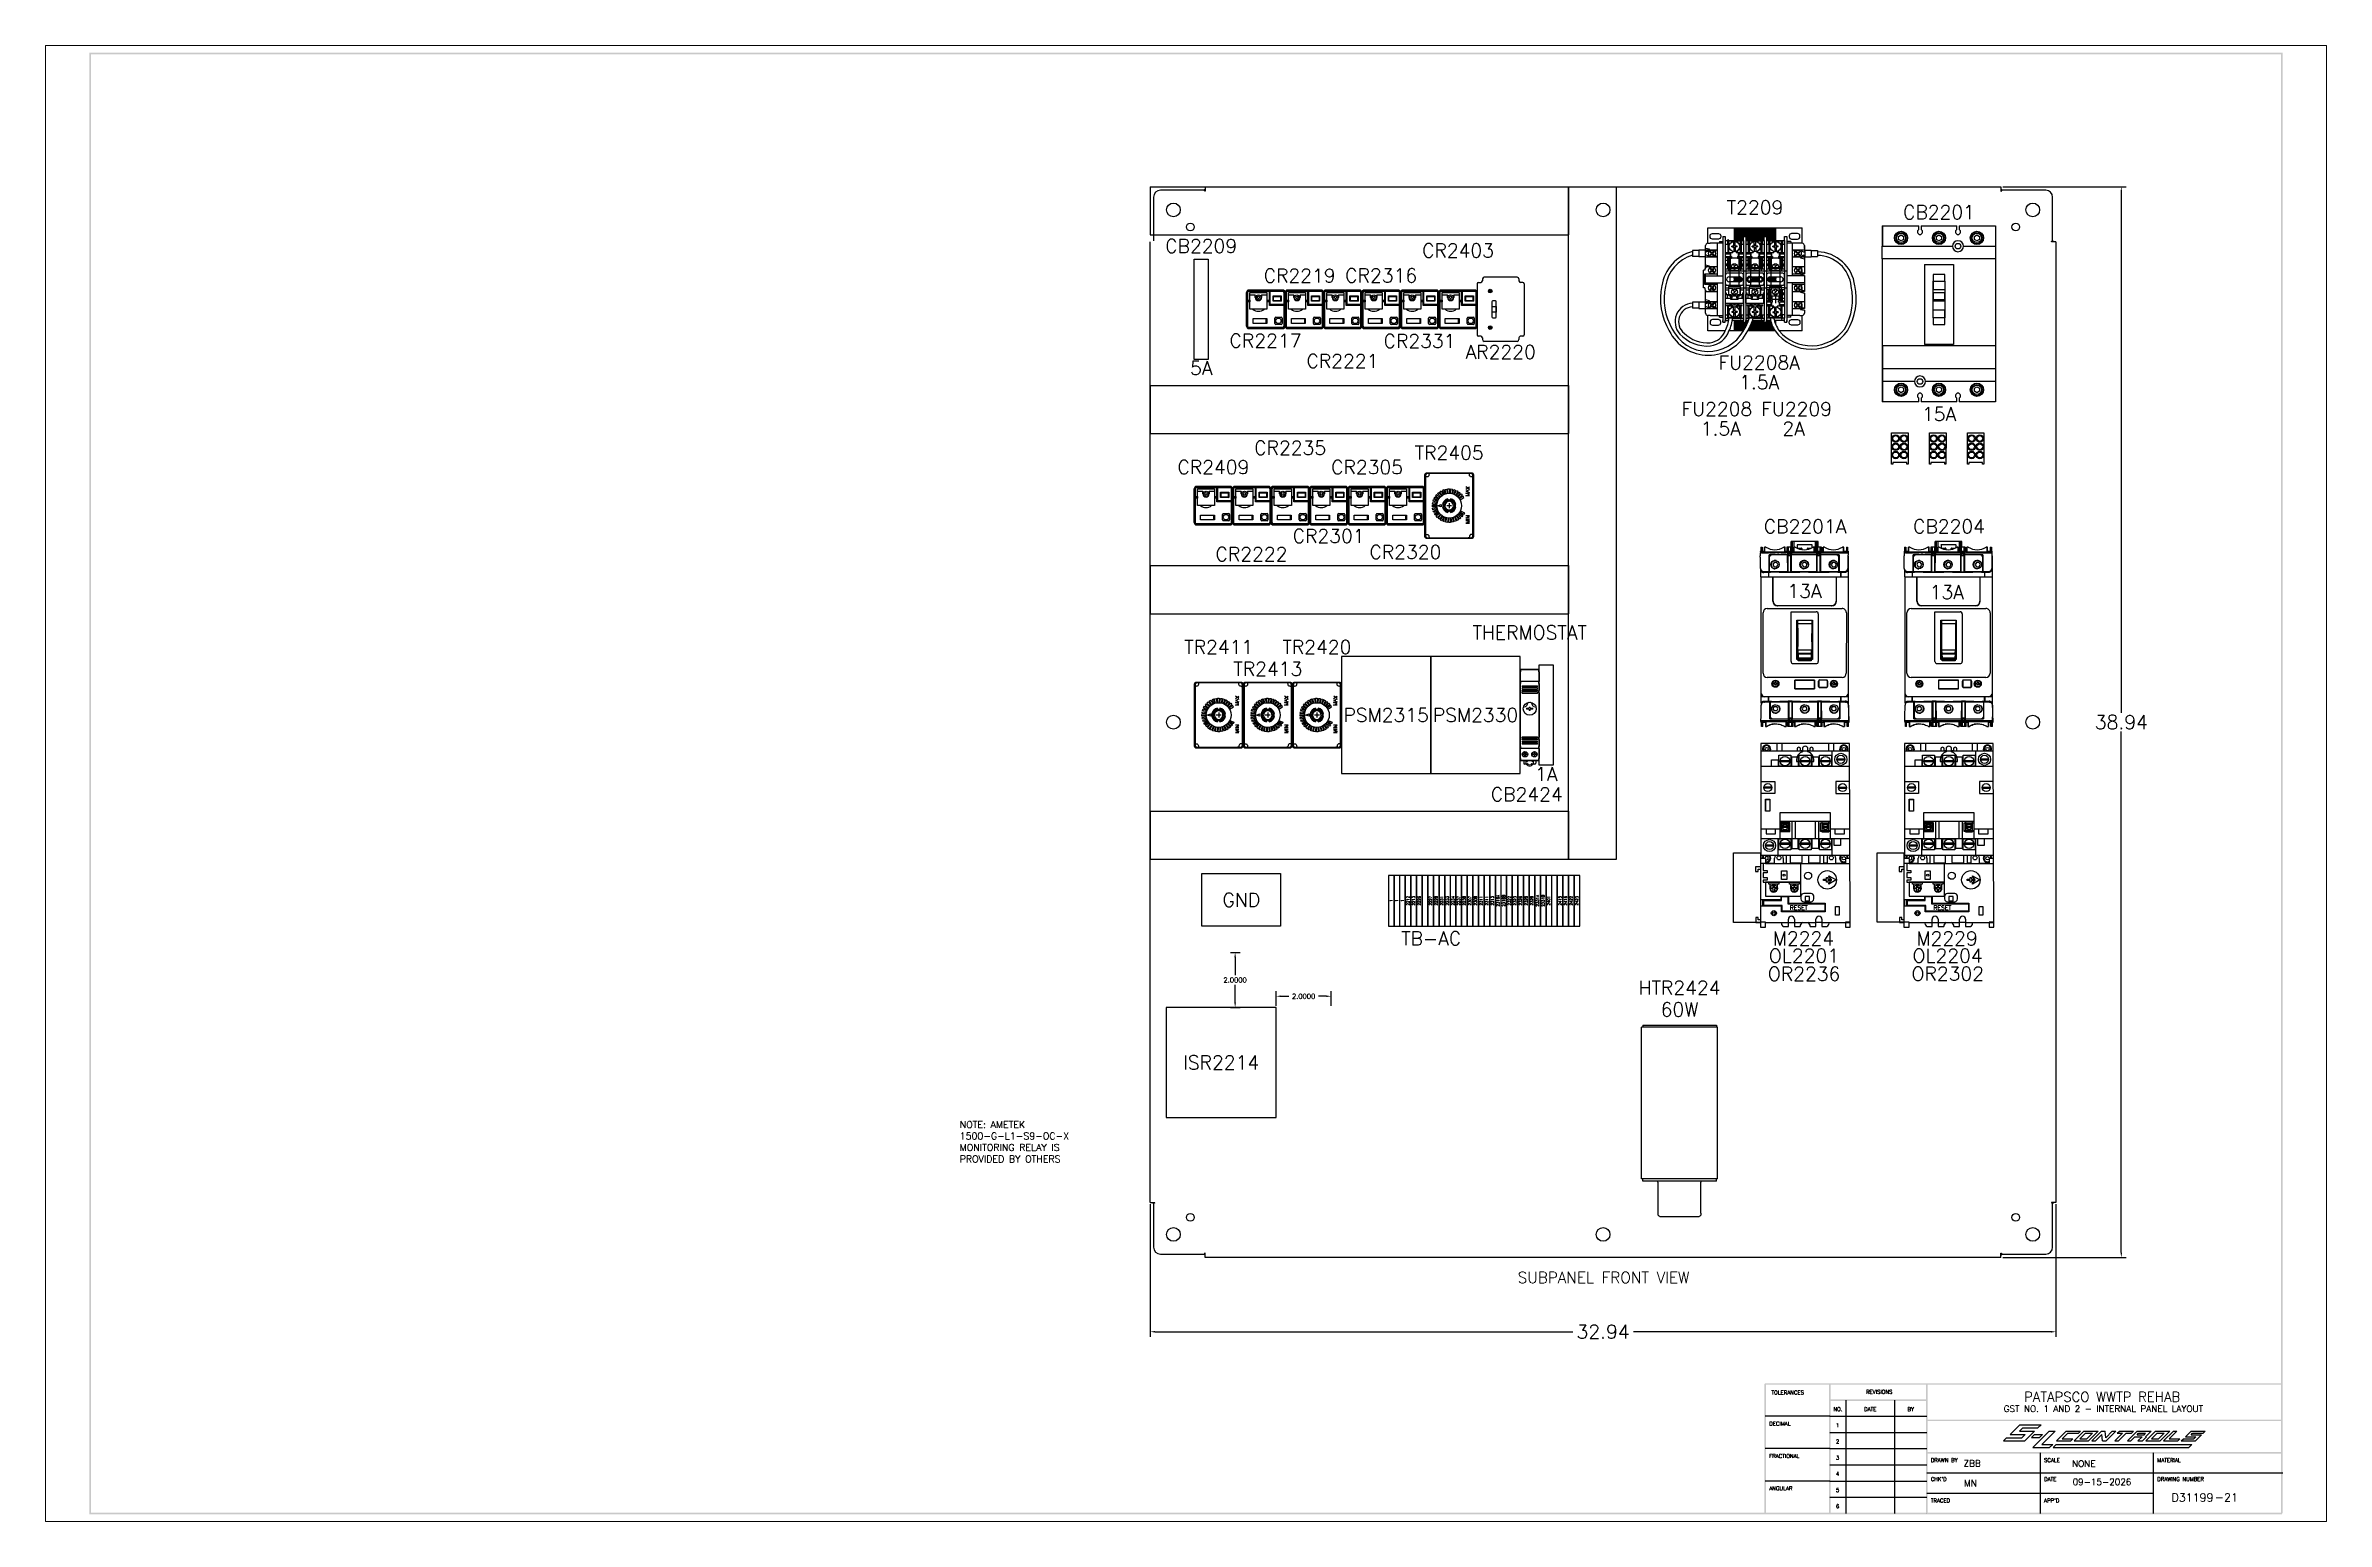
# Paper-space layout 'Layout1' of a CAD drawing. Header units: inches. Extents: x 0.3 to 10.2, y 0.8 to 7.2.
# The model-space entities are those that its viewports show. They can reach past a viewport. Long polylines and large blocks are cut down to what shows.
import ezdxf
from ezdxf.enums import TextEntityAlignment as Align

# ---------------------------------------------------------------- set-up
doc = ezdxf.new("R2010")
doc.units = ezdxf.units.IN
doc.header["$MEASUREMENT"] = 0
doc.set_wipeout_variables(frame=1)
doc.linetypes.add('CENTER2', pattern=[1.125, 0.75, -0.125, 0.125, -0.125])
for name, color, linetype in [('CENTER2', 50, 'CENTER2'), ('CONTINUOUS1', 7, 'Continuous'), ('CONTINUOUS2', 254, 'Continuous'), ('DRAW', 7, 'Continuous'), ('PDF_Geometry', 7, 'Continuous'), ('PRTG', 130, 'Continuous'), ('PSYMS', 7, 'Continuous'), ('PTAG', 150, 'Continuous'), ('PWIRE', 84, 'Continuous'), ('TRMODEL1', 7, 'Continuous')]:
    doc.layers.add(name, color=color, linetype=linetype)
doc.styles.add('ROMANS', font='ROMANS')
doc.styles.get("Standard").update_dxf_attribs({"font": 'romans.shx'})
doc.styles.add('WD', font='romans.shx')
doc.dimstyles.get("Standard").update_dxf_attribs({"dimtxt": 0.18, "dimasz": 0.18, "dimexe": 0.18, "dimexo": 0.0625, "dimgap": 0.09, "dimtad": 0, "dimtih": 1, "dimtoh": 1, "dimdec": 4, "dimzin": 0, "dimdsep": 46, "dimtxsty": 'Standard', "dimcen": 0.09, "dimadec": 0, "dimazin": 0, "dimtfac": 1, "dimtdec": 4, "dimtofl": 0, "dimtmove": 0, "dimatfit": 3, "dimfxl": 1, "dimtolj": 1, "dimtzin": 0, "dimarcsym": 0})

# ---------------------------------------------------------------- blocks, each defined once
blk = doc.blocks.new('LOGO')
at = {"color": 4}
for p, q in [((1.288, 0.284), (1.438, 0.432)), ((1.43, 0.331), (1.485, 0.386)), ((1.438, 0.432), (1.766, 0.432)), ((1.485, 0.386), (1.718, 0.386)), ((1.718, 0.386), (1.766, 0.432)), ((1.185, 0.182), (1.232, 0.229)), ((1.185, 0.182), (1.513, 0.182)), ((1.232, 0.229), (1.466, 0.229)), ((1.288, 0.284), (1.521, 0.284)), ((1.43, 0.331), (1.663, 0.331)), ((1.466, 0.229), (1.521, 0.284)), ((1.513, 0.182), (1.663, 0.331)), ((1.617, 0.237), (1.665, 0.284)), ((1.617, 0.237), (1.74, 0.237)), ((1.638, 0.081), (1.891, 0.331)), ((1.638, 0.081), (1.898, 0.081)), ((1.665, 0.284), (1.788, 0.284)), ((1.74, 0.237), (1.788, 0.284)), ((1.78, 0.128), (1.986, 0.331)), ((1.78, 0.128), (1.946, 0.128)), ((1.891, 0.331), (1.986, 0.331)), ((1.898, 0.081), (1.946, 0.128)), ((1.953, 0.081), (2, 0.128)), ((1.953, 0.081), (4.049, 0.081)), ((2, 0.128), (2.176, 0.128)), ((2.169, 0.128), (4.097, 0.128)), ((4.049, 0.081), (4.097, 0.128))]:
    blk.add_line(p, q, dxfattribs=at)
at = {"color": 6}
for p, q in [((2.005, 0.182), (2.155, 0.331)), ((2.005, 0.182), (2.224, 0.182)), ((2.092, 0.214), (2.179, 0.3)), ((2.092, 0.214), (2.256, 0.214)), ((2.155, 0.331), (2.374, 0.331)), ((2.179, 0.3), (2.343, 0.3)), ((2.224, 0.182), (2.256, 0.214)), ((2.279, 0.182), (2.429, 0.331)), ((2.279, 0.182), (2.498, 0.182)), ((2.343, 0.3), (2.374, 0.331)), ((2.365, 0.214), (2.452, 0.3)), ((2.365, 0.214), (2.475, 0.214)), ((2.429, 0.331), (2.648, 0.331)), ((2.452, 0.3), (2.561, 0.3)), ((2.475, 0.214), (2.561, 0.3)), ((2.498, 0.182), (2.648, 0.331)), ((2.552, 0.182), (2.702, 0.331)), ((2.552, 0.182), (2.607, 0.182)), ((2.607, 0.182), (2.707, 0.282)), ((2.702, 0.331), (2.757, 0.331)), ((2.716, 0.182), (2.707, 0.282)), ((2.716, 0.182), (2.771, 0.182)), ((2.766, 0.232), (2.757, 0.331)), ((2.766, 0.232), (2.866, 0.331)), ((2.771, 0.182), (2.921, 0.331)), ((2.866, 0.331), (2.921, 0.331)), ((2.908, 0.182), (3.026, 0.3)), ((2.908, 0.182), (2.962, 0.182)), ((2.944, 0.3), (2.976, 0.331)), ((2.944, 0.3), (3.026, 0.3)), ((2.962, 0.182), (3.081, 0.3)), ((2.976, 0.331), (3.194, 0.331)), ((3.081, 0.3), (3.163, 0.3)), ((3.099, 0.182), (3.249, 0.331)), ((3.099, 0.182), (3.154, 0.182)), ((3.154, 0.182), (3.217, 0.245)), ((3.163, 0.3), (3.194, 0.331)), ((3.217, 0.245), (3.326, 0.245)), ((3.249, 0.331), (3.468, 0.331)), ((3.249, 0.276), (3.272, 0.3)), ((3.249, 0.276), (3.358, 0.276)), ((3.263, 0.182), (3.326, 0.245)), ((3.263, 0.182), (3.332, 0.182)), ((3.272, 0.3), (3.382, 0.3)), ((3.332, 0.182), (3.395, 0.245)), ((3.358, 0.276), (3.382, 0.3)), ((3.381, 0.245), (3.468, 0.331)), ((3.381, 0.245), (3.395, 0.245)), ((3.386, 0.182), (3.536, 0.331)), ((3.386, 0.182), (3.605, 0.182)), ((3.473, 0.214), (3.559, 0.3)), ((3.473, 0.214), (3.582, 0.214)), ((3.536, 0.331), (3.755, 0.331)), ((3.559, 0.3), (3.669, 0.3)), ((3.582, 0.214), (3.669, 0.3)), ((3.605, 0.182), (3.755, 0.331)), ((3.66, 0.182), (3.81, 0.331)), ((3.66, 0.182), (3.878, 0.182)), ((3.746, 0.214), (3.864, 0.331)), ((3.746, 0.214), (3.91, 0.214)), ((3.81, 0.331), (3.864, 0.331)), ((3.878, 0.182), (3.91, 0.214)), ((3.933, 0.182), (3.965, 0.214)), ((3.933, 0.182), (4.152, 0.182)), ((3.965, 0.214), (4.129, 0.214)), ((3.996, 0.245), (4.083, 0.331)), ((3.996, 0.245), (4.16, 0.245)), ((4.037, 0.245), (4.147, 0.245)), ((4.083, 0.331), (4.302, 0.331)), ((4.083, 0.276), (4.106, 0.3)), ((4.083, 0.276), (4.178, 0.276)), ((4.083, 0.276), (4.247, 0.276)), ((4.106, 0.3), (4.27, 0.3)), ((4.129, 0.214), (4.16, 0.245)), ((4.152, 0.182), (4.247, 0.276)), ((4.27, 0.3), (4.302, 0.331))]:
    blk.add_line(p, q, dxfattribs=at)
blk = doc.blocks.new('S&L Title Block V2')
at = {"color": 2}
for p, q in [((26.9, 1.513), (25.9, 1.513)), ((26.9, 1.513), (28.4, 1.513)), ((27.15, 1.763), (27.15, 0.012)), ((27.9, 1.763), (27.9, 0.012)), ((26.9, 1.263), (28.4, 1.263)), ((26.9, 1.013), (25.9, 1.013)), ((26.9, 1.013), (28.4, 1.013)), ((26.9, 0.763), (28.4, 0.763)), ((30.15, 0.95), (30.15, 0.012)), ((31.9, 0.95), (31.9, 0.012)), ((26.9, 0.513), (25.9, 0.513)), ((26.9, 0.513), (28.4, 0.513)), ((28.4, 0.638), (33.9, 0.638)), ((26.9, 0.263), (28.4, 0.263)), ((28.4, 0.325), (31.9, 0.325)), ((28.4, 0.012), (28.4, 0.012))]:
    blk.add_line(p, q, dxfattribs=at)
for points in [[(0, 22.587), (0.025, 22.562), (33.9, 22.587), (33.875, 22.562)], [(0, 0), (0.025, 0.025), (0, 22.587), (0.025, 22.562)], [(33.9, 22.587), (33.875, 22.562), (33.9, 0.012), (33.875, 0.012)], [(25.887, 2.025), (25.912, 2), (33.9, 2.025), (33.9, 2)], [(25.887, 0.012), (25.912, 0.012), (25.887, 2.013), (25.912, 2.013)], [(26.887, 0.012), (26.912, 0.012), (26.887, 2.013), (26.912, 2.013)], [(26.9, 1.775), (26.9, 1.75), (28.4, 1.775), (28.4, 1.75)], [(28.387, 0.012), (28.412, 0.012), (28.387, 2.013), (28.412, 2.013)], [(28.4, 1.463), (28.4, 1.438), (33.9, 1.463), (33.9, 1.438)], [(28.4, 0.963), (28.4, 0.938), (33.9, 0.963), (33.9, 0.938)], [(33.888, 0), (33.888, 0.025), (0, 0), (0.025, 0.025)]]:
    blk.add_trace(points, dxfattribs=at)
at = {"color": 2, "linetype": 'Continuous'}
blk.add_blockref('LOGO', (28.4, 0.95), dxfattribs=at)
at = {"color": 2, "style": 'ROMANS'}
for s, p in [('TOLERANCES', (26.249, 1.851)), ('REVISIONS', (27.665, 1.861)), ('NO.', (27.025, 1.593)), ('DATE', (27.525, 1.593)), ('BY', (28.15, 1.593))]:
    blk.add_text(s, height=0.06, dxfattribs=at).set_placement(p, align=Align.CENTER)
for s, p in [('DECIMAL', (25.964, 1.369)), ('2', (26.995, 1.093)), ('1', (26.995, 1.343)), ('FRACTIONAL', (25.964, 0.869)), ('3', (26.995, 0.843)), ('DRAWN BY', (28.462, 0.806)), ('SCALE', (30.212, 0.806)), ('MATERIAL', (31.962, 0.806)), ('ANGULAR', (25.964, 0.369)), ('4', (26.995, 0.593)), ('5', (26.995, 0.343)), ("CHK'D", (28.462, 0.513)), ('DATE', (30.212, 0.513)), ('DRAWING NUMBER', (31.962, 0.513)), ('6', (26.995, 0.093)), ('TRACED', (28.462, 0.181)), ("APP'D", (30.212, 0.181))]:
    blk.add_text(s, height=0.06, dxfattribs=at).set_placement(p)
blk.add_text('-', height=0.125).set_placement((32.921, 0.2), align=Align.CENTER)
for tag, height, p in [('TITLE#1', 0.15, (31.11, 1.739)), ('TITLE#2', 0.1, (31.129, 1.58))]:
    blk.add_attdef(tag, text='', height=height).set_placement(p, align=Align.CENTER)
for tag, p, height in [('DRAWNBY', (28.968, 0.735), 0.1), ('SCALE', (30.644, 0.731), 0.1), ('CHKBY', (28.975, 0.429), 0.1), ('DATE', (30.653, 0.449), 0.1), ('SH#', (32.993, 0.197), 0.125)]:
    blk.add_attdef(tag, p, '', height=height)
at = {"flags": 9}
blk.add_attdef('WD_TB', (0, 0), '', height=0.1, dxfattribs=at)
blk.add_attdef('JOB#', text='', height=0.125).set_placement((32.83, 0.195), align=Align.RIGHT)
blk = doc.blocks.new('SCE-42P36')
for p, q in [((5.728, 40.841), (4.138, 40.841)), ((5.741, 40.821), (5.737, 40.827)), ((5.763, 40.966), (5.763, 40.879)), ((5.763, 40.966), (34.701, 40.966)), ((5.763, 40.879), (5.763, 40.8)), ((34.701, 40.966), (34.701, 40.879)), ((34.701, 40.879), (34.701, 40.8)), ((36.326, 40.841), (34.736, 40.841)), ((3.888, 40.591), (3.888, 39.001)), ((36.576, 39.001), (36.576, 40.591)), ((3.763, 4.028), (3.763, 38.966)), ((36.614, 38.966), (36.535, 38.966)), ((36.701, 38.966), (36.614, 38.966)), ((36.701, 38.966), (36.701, 4.028)), ((3.763, 4.028), (3.85, 4.028)), ((3.85, 4.028), (3.929, 4.028)), ((3.87, 4.011), (3.874, 4.007)), ((3.874, 4.007), (3.877, 4.003)), ((3.888, 3.993), (3.888, 2.403)), ((3.908, 4.006), (3.902, 4.002)), ((36.614, 4.028), (36.535, 4.028)), ((36.576, 2.403), (36.576, 3.993)), ((36.701, 4.028), (36.614, 4.028)), ((4.138, 2.153), (5.728, 2.153)), ((5.763, 2.115), (5.763, 2.194)), ((5.763, 2.028), (5.763, 2.115)), ((34.701, 2.028), (5.763, 2.028)), ((34.701, 2.115), (34.701, 2.194)), ((34.701, 2.028), (34.701, 2.115)), ((34.718, 2.134), (34.722, 2.139)), ((34.722, 2.139), (34.726, 2.142)), ((34.723, 2.173), (34.727, 2.166)), ((34.736, 2.153), (36.326, 2.153))]:
    blk.add_line(p, q)
for points in [[(5.739, 40.852), (5.737, 40.85), (5.735, 40.848), (5.733, 40.847), (5.732, 40.845), (5.73, 40.843), (5.729, 40.842), (5.728, 40.841)], [(5.737, 40.827), (5.736, 40.829), (5.735, 40.832), (5.733, 40.834), (5.732, 40.836), (5.73, 40.837), (5.729, 40.839), (5.728, 40.841)], [(5.746, 40.859), (5.742, 40.855), (5.739, 40.852)], [(5.763, 40.8), (5.762, 40.8), (5.76, 40.801), (5.759, 40.802), (5.757, 40.803), (5.756, 40.804), (5.754, 40.805), (5.753, 40.806), (5.751, 40.807), (5.75, 40.808), (5.749, 40.81), (5.747, 40.812), (5.746, 40.813), (5.745, 40.815), (5.744, 40.817), (5.742, 40.819), (5.741, 40.821)], [(5.763, 40.879), (5.762, 40.877), (5.76, 40.875), (5.759, 40.873), (5.758, 40.872), (5.756, 40.87), (5.755, 40.868), (5.753, 40.867), (5.752, 40.865), (5.75, 40.864), (5.749, 40.862), (5.748, 40.861), (5.746, 40.859)], [(34.701, 40.879), (34.702, 40.877), (34.704, 40.875), (34.705, 40.873), (34.706, 40.872), (34.708, 40.87), (34.709, 40.868), (34.711, 40.867), (34.712, 40.865), (34.714, 40.864), (34.715, 40.862), (34.716, 40.861), (34.718, 40.859)], [(34.701, 40.8), (34.702, 40.8), (34.704, 40.801), (34.705, 40.802), (34.707, 40.803), (34.708, 40.804), (34.71, 40.805), (34.711, 40.806), (34.713, 40.807), (34.714, 40.808), (34.715, 40.81), (34.717, 40.812), (34.718, 40.813), (34.719, 40.815), (34.72, 40.817), (34.722, 40.819), (34.723, 40.821), (34.727, 40.827)], [(34.718, 40.859), (34.724, 40.853), (34.726, 40.852), (34.727, 40.85), (34.729, 40.848), (34.731, 40.847), (34.732, 40.845), (34.734, 40.843), (34.735, 40.842), (34.736, 40.841)], [(34.727, 40.827), (34.728, 40.829), (34.73, 40.832), (34.731, 40.834), (34.732, 40.836), (34.734, 40.837), (34.735, 40.839), (34.736, 40.841)], [(36.535, 38.966), (36.536, 38.967), (36.536, 38.969), (36.537, 38.97), (36.538, 38.972), (36.539, 38.973), (36.54, 38.975), (36.541, 38.976), (36.542, 38.977), (36.544, 38.979), (36.545, 38.98), (36.547, 38.981), (36.548, 38.983), (36.55, 38.984), (36.552, 38.985), (36.554, 38.986), (36.556, 38.988), (36.558, 38.989), (36.562, 38.992)], [(36.562, 38.992), (36.565, 38.993), (36.567, 38.994), (36.569, 38.996), (36.571, 38.997), (36.573, 38.998), (36.574, 39), (36.576, 39.001)], [(36.587, 38.99), (36.585, 38.992), (36.583, 38.994), (36.582, 38.995), (36.58, 38.997), (36.578, 38.998), (36.577, 39), (36.576, 39.001)], [(36.594, 38.983), (36.59, 38.987), (36.587, 38.99)], [(36.614, 38.966), (36.612, 38.967), (36.61, 38.968), (36.609, 38.97), (36.607, 38.971), (36.605, 38.973), (36.603, 38.974), (36.602, 38.976), (36.6, 38.977), (36.599, 38.978), (36.597, 38.98), (36.596, 38.981), (36.594, 38.983)], [(3.85, 4.028), (3.852, 4.027), (3.854, 4.025), (3.855, 4.024), (3.857, 4.022), (3.859, 4.021), (3.861, 4.02), (3.862, 4.018), (3.864, 4.017), (3.865, 4.015), (3.867, 4.014), (3.868, 4.013), (3.87, 4.011)], [(3.877, 4.003), (3.879, 4.002), (3.881, 4), (3.882, 3.998), (3.884, 3.997), (3.886, 3.995), (3.887, 3.994), (3.888, 3.993)], [(3.902, 4.002), (3.899, 4.001), (3.897, 3.999), (3.895, 3.998), (3.893, 3.997), (3.891, 3.995), (3.89, 3.994), (3.888, 3.993)], [(3.929, 4.028), (3.929, 4.026), (3.928, 4.025), (3.927, 4.023), (3.926, 4.022), (3.925, 4.021), (3.924, 4.019), (3.923, 4.018), (3.922, 4.016), (3.92, 4.015), (3.919, 4.013), (3.917, 4.012), (3.916, 4.011), (3.914, 4.01), (3.912, 4.008), (3.91, 4.007), (3.908, 4.006)], [(36.535, 4.028), (36.536, 4.026), (36.536, 4.025), (36.537, 4.023), (36.538, 4.022), (36.539, 4.021), (36.54, 4.019), (36.541, 4.018), (36.542, 4.016), (36.544, 4.015), (36.545, 4.013), (36.547, 4.012), (36.548, 4.011), (36.55, 4.01), (36.552, 4.008), (36.554, 4.007), (36.556, 4.006), (36.558, 4.005)], [(36.558, 4.005), (36.562, 4.002), (36.565, 4.001), (36.567, 3.999), (36.569, 3.998), (36.571, 3.997), (36.573, 3.995), (36.574, 3.994), (36.576, 3.993)], [(36.589, 4.005), (36.587, 4.003), (36.585, 4.002), (36.583, 4), (36.582, 3.998), (36.58, 3.997), (36.578, 3.995), (36.577, 3.994), (36.576, 3.993)], [(36.614, 4.028), (36.612, 4.027), (36.61, 4.025), (36.609, 4.024), (36.607, 4.022), (36.605, 4.021), (36.603, 4.02), (36.602, 4.018), (36.6, 4.017), (36.599, 4.015), (36.597, 4.014), (36.596, 4.013), (36.594, 4.011), (36.589, 4.005)], [(5.737, 2.166), (5.736, 2.164), (5.735, 2.162), (5.733, 2.16), (5.732, 2.158), (5.73, 2.156), (5.729, 2.155), (5.728, 2.153)], [(5.74, 2.14), (5.739, 2.142), (5.737, 2.144), (5.735, 2.146), (5.733, 2.147), (5.732, 2.149), (5.73, 2.15), (5.729, 2.152), (5.728, 2.153)], [(5.763, 2.194), (5.762, 2.193), (5.76, 2.193), (5.759, 2.192), (5.757, 2.191), (5.756, 2.19), (5.754, 2.189), (5.753, 2.188), (5.751, 2.187), (5.75, 2.185), (5.749, 2.184), (5.747, 2.182), (5.746, 2.181), (5.745, 2.179), (5.744, 2.177), (5.742, 2.175), (5.741, 2.173), (5.737, 2.166)], [(5.763, 2.115), (5.762, 2.117), (5.76, 2.118), (5.759, 2.12), (5.758, 2.122), (5.756, 2.124), (5.755, 2.125), (5.753, 2.127), (5.752, 2.129), (5.75, 2.13), (5.749, 2.132), (5.748, 2.133), (5.746, 2.134), (5.74, 2.14)], [(34.701, 2.194), (34.702, 2.193), (34.704, 2.193), (34.705, 2.192), (34.707, 2.191), (34.708, 2.19), (34.71, 2.189), (34.711, 2.188), (34.713, 2.187), (34.714, 2.185), (34.715, 2.184), (34.717, 2.182), (34.718, 2.181), (34.719, 2.179), (34.72, 2.177), (34.722, 2.175), (34.723, 2.173)], [(34.701, 2.115), (34.702, 2.117), (34.704, 2.118), (34.705, 2.12), (34.706, 2.122), (34.708, 2.124), (34.709, 2.125), (34.711, 2.127), (34.712, 2.129), (34.714, 2.13), (34.715, 2.132), (34.716, 2.133), (34.718, 2.134)], [(34.726, 2.142), (34.727, 2.144), (34.729, 2.146), (34.731, 2.147), (34.732, 2.149), (34.734, 2.15), (34.735, 2.152), (34.736, 2.153)], [(34.727, 2.166), (34.728, 2.164), (34.73, 2.162), (34.731, 2.16), (34.732, 2.158), (34.734, 2.156), (34.735, 2.155), (34.736, 2.153)]]:
    blk.add_lwpolyline(points)
for centre, radius in [((4.607, 40.122), 0.25), ((20.232, 40.122), 0.25), ((35.857, 40.122), 0.25), ((5.226, 39.503), 0.141), ((35.238, 39.503), 0.141), ((4.607, 21.497), 0.25), ((35.857, 21.497), 0.25), ((5.226, 3.491), 0.141), ((35.238, 3.491), 0.141), ((4.607, 2.872), 0.25), ((20.232, 2.872), 0.25), ((35.857, 2.872), 0.25)]:
    blk.add_circle(centre, radius)
for centre, start, end in [((4.138, 40.591), 90, 180), ((36.326, 40.591), 0, 90), ((4.138, 2.403), 180, 270), ((36.326, 2.403), 270, 0)]:
    blk.add_arc(centre, 0.25, start, end)
at = {"insert": (20.252, 1.504), "char_height": 0.40476, "width": 6.15238, "attachment_point": 2, "line_spacing_factor": 0.9}
blk.add_mtext('{\\Fromans|c0;SUBPANEL FRONT VIEW}', dxfattribs=at)
blk = doc.blocks.new('ATMR2')
at = {"layer": 'PDF_Geometry', "lineweight": 30}
for points in [[(0.401, 1.021), (0.401, 1.341, 0.41622), (0.371, 1.371), (0.021, 1.371, 0.414306), (-0.009, 1.341), (-0.009, 1.021)], [(0.336, -0.009), (0.333, -0.009), (0.33, -0.01), (0.328, -0.011), (0.326, -0.013), (0.324, -0.015), (0.322, -0.018), (0.322, -0.021), (0.321, -0.024), (0.321, -0.099, -0.416214), (0.291, -0.129), (0.101, -0.129, -0.414302), (0.071, -0.099), (0.071, -0.024), (0.071, -0.021), (0.07, -0.018), (0.069, -0.015), (0.067, -0.013), (0.065, -0.011), (0.062, -0.01), (0.059, -0.009), (0.056, -0.009)]]:
    blk.add_lwpolyline(points, format="xyb", dxfattribs=at)
for points in [[(-0.009, 1.021), (0.031, 0.996), (0.361, 0.996), (0.401, 1.021)], [(0.361, 0.381), (0.361, 0.981), (0.031, 0.981), (0.031, 0.381)]]:
    blk.add_lwpolyline(points, close=True, dxfattribs=at)
for points in [[(0.041, 0.996), (0.041, 0.981)], [(0.351, 0.996), (0.351, 0.981)], [(0.401, 0.341), (-0.009, 0.341)], [(0.041, 0.366), (0.041, 0.381)], [(0.351, 0.366), (0.351, 0.381)]]:
    blk.add_lwpolyline(points, dxfattribs=at)
blk.add_lwpolyline([(0.371, -0.009), (0.021, -0.009, -0.414313), (-0.009, 0.021), (-0.009, 0.341), (0.031, 0.366), (0.361, 0.366), (0.401, 0.341), (0.401, 0.021, -0.416227)], format="xyb", close=True, dxfattribs=at)
blk = doc.blocks.new('ATMR8_10')
at = {"layer": 'PDF_Geometry', "lineweight": 30}
for points in [[(0.401, 1.021), (0.401, 1.341, 0.41622), (0.371, 1.371), (0.021, 1.371, 0.414306), (-0.009, 1.341), (-0.009, 1.021)], [(0.336, -0.009), (0.333, -0.009), (0.33, -0.01), (0.328, -0.011), (0.326, -0.013), (0.324, -0.015), (0.322, -0.018), (0.322, -0.021), (0.321, -0.024), (0.321, -0.099, -0.416214), (0.291, -0.129), (0.101, -0.129, -0.414302), (0.071, -0.099), (0.071, -0.024), (0.071, -0.021), (0.07, -0.018), (0.069, -0.015), (0.067, -0.013), (0.065, -0.011), (0.062, -0.01), (0.059, -0.009), (0.056, -0.009)]]:
    blk.add_lwpolyline(points, format="xyb", dxfattribs=at)
for points in [[(-0.009, 1.021), (0.031, 0.996), (0.361, 0.996), (0.401, 1.021)], [(0.361, 0.381), (0.361, 0.981), (0.031, 0.981), (0.031, 0.381)]]:
    blk.add_lwpolyline(points, close=True, dxfattribs=at)
for points in [[(0.041, 0.996), (0.041, 0.981)], [(0.351, 0.996), (0.351, 0.981)], [(0.401, 0.341), (-0.009, 0.341)], [(0.041, 0.366), (0.041, 0.381)], [(0.351, 0.366), (0.351, 0.381)]]:
    blk.add_lwpolyline(points, dxfattribs=at)
blk.add_lwpolyline([(0.371, -0.009), (0.021, -0.009, -0.414313), (-0.009, 0.021), (-0.009, 0.341), (0.031, 0.366), (0.361, 0.366), (0.401, 0.341), (0.401, 0.021, -0.416227)], format="xyb", close=True, dxfattribs=at)
blk = doc.blocks.new('7T.81.0.000.2403')
at = {"color": 7, "linetype": 'Continuous', "lineweight": 50}
for p, q in [((-0.345, 3.423), (-0.345, 3.068)), ((-0.337, 3.423), (-0.345, 3.423)), ((-0.337, 3.443), (-0.337, 3.494)), ((-0.337, 3.443), (-0.337, 3.423)), ((0.329, 3.502), (-0.329, 3.502)), ((0.337, 3.443), (0.337, 3.494)), ((0.337, 3.443), (0.337, 3.423)), ((0.337, 3.423), (0.345, 3.423)), ((0.345, 3.068), (0.345, 3.423)), ((-0.337, 3.068), (-0.345, 3.068)), ((-0.345, 2.99), (-0.345, 2.733)), ((-0.337, 2.99), (-0.345, 2.99)), ((-0.337, 2.733), (-0.345, 2.733)), ((-0.345, 2.655), (-0.345, 1.039)), ((-0.345, 2.655), (-0.337, 2.655)), ((-0.337, 3.068), (-0.337, 3.061)), ((-0.337, 3.009), (-0.337, 3.061)), ((-0.337, 2.99), (-0.337, 3.009)), ((-0.337, 2.726), (-0.337, 2.733)), ((-0.337, 2.694), (-0.337, 2.726)), ((-0.337, 2.655), (-0.337, 2.694)), ((0.337, 3.068), (0.345, 3.068)), ((0.337, 3.068), (0.337, 3.061)), ((0.337, 3.009), (0.337, 3.061)), ((0.337, 2.99), (0.337, 3.009)), ((0.337, 2.99), (0.345, 2.99)), ((0.337, 2.733), (0.337, 2.726)), ((0.337, 2.733), (0.345, 2.733)), ((0.337, 2.694), (0.337, 2.726)), ((0.337, 2.694), (0.337, 2.655)), ((0.345, 2.655), (0.337, 2.655)), ((0.345, 2.733), (0.345, 2.99)), ((0.345, 1.039), (0.345, 2.655)), ((-0.345, 1.039), (-0.337, 1.039)), ((-0.345, 0.96), (-0.345, 0.704)), ((-0.337, 0.96), (-0.345, 0.96)), ((-0.337, 0.999), (-0.337, 1.039)), ((-0.337, 0.999), (-0.337, 0.968)), ((-0.337, 0.968), (-0.337, 0.96)), ((0.345, 1.039), (0.337, 1.039)), ((0.337, 1.039), (0.337, 0.999)), ((0.337, 0.999), (0.337, 0.968)), ((0.337, 0.96), (0.337, 0.968)), ((0.337, 0.96), (0.345, 0.96)), ((0.345, 0.704), (0.345, 0.96)), ((-0.337, 0.704), (-0.345, 0.704)), ((-0.345, 0.625), (-0.345, 0.27)), ((-0.337, 0.625), (-0.345, 0.625)), ((-0.337, 0.27), (-0.345, 0.27)), ((-0.337, 0.704), (-0.337, 0.684)), ((-0.337, 0.684), (-0.337, 0.633)), ((-0.337, 0.633), (-0.337, 0.625)), ((-0.337, 0.27), (-0.337, 0.25)), ((-0.337, 0.25), (-0.337, 0.199)), ((0.329, 0.191), (-0.329, 0.191)), ((0.337, 0.704), (0.337, 0.684)), ((0.337, 0.704), (0.345, 0.704)), ((0.337, 0.684), (0.337, 0.633)), ((0.337, 0.625), (0.337, 0.633)), ((0.337, 0.625), (0.345, 0.625)), ((0.337, 0.27), (0.337, 0.25)), ((0.337, 0.27), (0.345, 0.27)), ((0.337, 0.25), (0.337, 0.199)), ((0.345, 0.27), (0.345, 0.625))]:
    blk.add_line(p, q, dxfattribs=at)
at = {"color": 7, "linetype": 'Continuous', "lineweight": 25}
for p, q in [((0.329, 3.068), (-0.329, 3.068)), ((0.329, 0.625), (-0.329, 0.625)), ((-0.219, 0.191), (-0.219, 0.091)), ((-0.138, 0.059), (-0.187, 0.059)), ((-0.063, 0.017), (-0.138, 0.059)), ((0.139, 0.059), (0.063, 0.016)), ((0.187, 0.059), (0.139, 0.059)), ((0.219, 0.191), (0.219, 0.091))]:
    blk.add_line(p, q, dxfattribs=at)
at = {"color": 7, "linetype": 'Continuous', "lineweight": 9}
for p, q in [((-0.084, 0.158), (-0.138, 0.158)), ((-0.138, 0.158), (-0.138, 0.099)), ((-0.138, 0.099), (-0.084, 0.099)), ((0.138, 0.158), (0.084, 0.158)), ((0.084, 0.099), (0.138, 0.099)), ((0.138, 0.099), (0.138, 0.158))]:
    blk.add_line(p, q, dxfattribs=at)
at = {"color": 7, "linetype": 'Continuous', "lineweight": 25}
for centre in [(-0.172, 0.42), (0.172, 0.42)]:
    blk.add_circle(centre, 0.0985, dxfattribs=at)
at = {"color": 7, "linetype": 'Continuous', "lineweight": 50}
for centre, start, end in [((-0.329, 3.494), 90, 180), ((0.329, 3.494), 0, 90), ((-0.329, 0.199), 180, 270), ((0.329, 0.199), 270, 0)]:
    blk.add_arc(centre, 0.00788, start, end, dxfattribs=at)
at = {"color": 7, "linetype": 'Continuous', "lineweight": 25}
for centre, radius, start, end in [((-0.329, 3.061), 0.00788, 90, 180), ((0.329, 3.061), 0.00788, 0, 90), ((-0.329, 0.633), 0.00788, 180, 270), ((-0.187, 0.091), 0.0315, 180, 270), ((0, 0.128), 0.128, 240.37816, 299.29325), ((0.187, 0.091), 0.0315, 270, 0), ((0.329, 0.633), 0.00788, 270, 0)]:
    blk.add_arc(centre, radius, start, end, dxfattribs=at)
at = {"color": 7, "linetype": 'Continuous', "lineweight": 9}
for start, end in [(134.67414, 160.52878), (199.47122, 340.52878), (19.47122, 45.32586)]:
    blk.add_arc((0, 0.128), 0.0887, start, end, dxfattribs=at)
at = {"layer": 'DRAW', "color": 7, "linetype": 'Continuous', "lineweight": 9}
for p, q in [((0.278, 2.911), (-0.278, 2.911)), ((-0.278, 2.911), (-0.278, 2.871)), ((-0.278, 2.871), (0.278, 2.871)), ((0.278, 2.832), (-0.278, 2.832)), ((-0.278, 2.832), (-0.278, 2.793)), ((-0.278, 2.793), (0.278, 2.793)), ((0.278, 2.753), (-0.278, 2.753)), ((-0.278, 2.753), (-0.278, 2.714)), ((-0.278, 2.714), (0.278, 2.714)), ((0.278, 2.674), (-0.278, 2.674)), ((-0.278, 2.674), (-0.278, 2.635)), ((-0.278, 2.635), (0.278, 2.635)), ((0.278, 2.871), (0.278, 2.911)), ((0.278, 2.793), (0.278, 2.832)), ((0.278, 2.714), (0.278, 2.753)), ((0.278, 2.635), (0.278, 2.674)), ((-0.118, 2.091), (-0.118, 2.059)), ((-0.118, 2.091), (-0.057, 2.091)), ((-0.118, 2.059), (-0.057, 2.059)), ((-0.019, 2.094), (-0.057, 2.091)), ((-0.057, 2.059), (-0.019, 2.056)), ((-0.047, 2.092), (-0.047, 2.059)), ((-0.038, 2.058), (-0.037, 2.058)), ((-0.019, 2.094), (-0.016, 2.134)), ((-0.019, 2.056), (-0.016, 2.016)), ((0.018, 2.113), (-0.018, 2.113)), ((0.018, 2.038), (-0.018, 2.038)), ((0.016, 2.134), (-0.016, 2.134)), ((0.016, 2.016), (-0.016, 2.016)), ((0.016, 2.134), (0.019, 2.094)), ((0.016, 2.016), (0.019, 2.056)), ((0.019, 2.094), (0.057, 2.091)), ((0.057, 2.059), (0.019, 2.056)), ((0.038, 2.058), (0.037, 2.058)), ((0.047, 2.059), (0.047, 2.092)), ((0.118, 2.091), (0.057, 2.091)), ((0.118, 2.059), (0.057, 2.059)), ((0.118, 2.059), (0.118, 2.091)), ((-0.278, 1.019), (-0.278, 1.058)), ((-0.278, 1.058), (0.278, 1.058)), ((0.278, 1.019), (-0.278, 1.019)), ((-0.278, 0.94), (-0.278, 0.979)), ((-0.278, 0.979), (0.278, 0.979)), ((0.278, 0.94), (-0.278, 0.94)), ((-0.278, 0.861), (-0.278, 0.901)), ((-0.278, 0.901), (0.278, 0.901)), ((0.278, 0.861), (-0.278, 0.861)), ((0.278, 1.058), (0.278, 1.019)), ((0.278, 0.979), (0.278, 0.94)), ((0.278, 0.901), (0.278, 0.861)), ((-0.278, 0.782), (-0.278, 0.822)), ((-0.278, 0.822), (0.278, 0.822)), ((0.278, 0.782), (-0.278, 0.782)), ((-0.234, 0.432), (-0.234, 0.408)), ((-0.188, 0.432), (-0.234, 0.432)), ((-0.234, 0.408), (-0.188, 0.408)), ((-0.188, 0.509), (-0.188, 0.497)), ((-0.188, 0.497), (-0.188, 0.432)), ((-0.184, 0.432), (-0.188, 0.432)), ((-0.188, 0.408), (-0.188, 0.343)), ((-0.184, 0.408), (-0.188, 0.408)), ((-0.188, 0.33), (-0.188, 0.343)), ((-0.161, 0.481), (-0.184, 0.481)), ((-0.184, 0.432), (-0.184, 0.481)), ((-0.184, 0.359), (-0.184, 0.408)), ((-0.184, 0.359), (-0.161, 0.359)), ((-0.161, 0.432), (-0.161, 0.481)), ((-0.157, 0.432), (-0.161, 0.432)), ((-0.161, 0.359), (-0.161, 0.408)), ((-0.157, 0.408), (-0.161, 0.408)), ((-0.157, 0.509), (-0.157, 0.497)), ((-0.157, 0.432), (-0.157, 0.497)), ((-0.111, 0.432), (-0.157, 0.432)), ((-0.157, 0.343), (-0.157, 0.408)), ((-0.157, 0.408), (-0.111, 0.408)), ((-0.157, 0.33), (-0.157, 0.343)), ((-0.111, 0.408), (-0.111, 0.432)), ((0.111, 0.432), (0.111, 0.408)), ((0.157, 0.432), (0.111, 0.432)), ((0.111, 0.408), (0.157, 0.408)), ((0.157, 0.509), (0.157, 0.497)), ((0.157, 0.497), (0.157, 0.432)), ((0.161, 0.432), (0.157, 0.432)), ((0.157, 0.408), (0.157, 0.343)), ((0.161, 0.408), (0.157, 0.408)), ((0.157, 0.33), (0.157, 0.343)), ((0.184, 0.481), (0.161, 0.481)), ((0.161, 0.432), (0.161, 0.481)), ((0.161, 0.359), (0.161, 0.408)), ((0.161, 0.359), (0.184, 0.359)), ((0.184, 0.432), (0.184, 0.481)), ((0.188, 0.432), (0.184, 0.432)), ((0.184, 0.359), (0.184, 0.408)), ((0.188, 0.408), (0.184, 0.408)), ((0.188, 0.509), (0.188, 0.497)), ((0.188, 0.432), (0.188, 0.497)), ((0.234, 0.432), (0.188, 0.432)), ((0.188, 0.343), (0.188, 0.408)), ((0.188, 0.408), (0.234, 0.408)), ((0.188, 0.33), (0.188, 0.343)), ((0.234, 0.408), (0.234, 0.432)), ((0.278, 0.822), (0.278, 0.782))]:
    blk.add_line(p, q, dxfattribs=at)
at = {"layer": 'DRAW', "color": 7, "linetype": 'Continuous', "lineweight": 25}
blk.add_circle((0, 2.075), 0.236, dxfattribs=at)
at = {"layer": 'DRAW', "color": 7, "linetype": 'Continuous', "lineweight": 9}
for centre, radius, start, end in [((-0.215, 2.106), 0.0197, 104.48976, 171.8699), ((-0.279, 2.354), 0.236, 284.48976, 345.51024), ((-0.031, 2.29), 0.0197, 98.1301, 165.51024), ((0.031, 2.29), 0.0197, 14.48976, 81.8699), ((0.279, 2.354), 0.236, 194.48976, 255.51024), ((0.215, 2.106), 0.0197, 8.1301, 75.51024), ((-0.172, 0.42), 0.0907, 100.01541, 259.98459), ((-0.172, 0.42), 0.0907, 79.98459, 100.01541), ((-0.172, 0.42), 0.0907, 259.98459, 280.01541), ((-0.172, 0.42), 0.0907, 0, 79.98459), ((-0.172, 0.42), 0.0907, 280.01541, 0), ((0.172, 0.42), 0.0907, 100.01541, 259.98459), ((0.172, 0.42), 0.0907, 79.98459, 100.01541), ((0.172, 0.42), 0.0907, 259.98459, 280.01541), ((0.172, 0.42), 0.0907, 0, 79.98459), ((0.172, 0.42), 0.0907, 280.01541, 0)]:
    blk.add_arc(centre, radius, start, end, dxfattribs=at)
blk = doc.blocks.new('750XBXRM4L-120A')
at = {"layer": 'TRMODEL1', "color": 7, "linetype": 'Continuous'}
for p, q in [((0, 1.315), (0, 0.083)), ((0.001, 1.315), (0.001, 0.083)), ((0.001, 0.083), (0.001, 1.315)), ((0.036, 0.083), (0.036, 1.315)), ((0.036, 1.315), (0.036, 0.083)), ((0.038, 0.083), (0.038, 1.315)), ((0.065, 1.032), (0.121, 1.032)), ((0.065, 0.974), (0.065, 1.032)), ((0.121, 0.974), (0.065, 0.974)), ((1.315, 1.398), (0.083, 1.398)), ((0.083, 1.397), (1.315, 1.397)), ((1.315, 1.397), (0.083, 1.397)), ((1.315, 1.362), (0.083, 1.362)), ((0.083, 1.362), (1.315, 1.362)), ((0.083, 1.361), (0.83, 1.361)), ((0.121, 1.032), (0.121, 1.313)), ((0.121, 1.313), (0.741, 1.313)), ((0.121, 1.223), (0.316, 1.223)), ((0.121, 1.032), (0.121, 0.974)), ((0.121, 0.703), (0.121, 0.974)), ((0.316, 1.129), (0.316, 1.223)), ((0.546, 1.223), (0.741, 1.223)), ((0.546, 1.223), (0.546, 1.129)), ((0.741, 1.313), (0.741, 1.032)), ((0.741, 1.032), (0.741, 0.974)), ((0.741, 1.032), (0.797, 1.032)), ((0.741, 0.974), (0.741, 0.703)), ((0.797, 0.974), (0.741, 0.974)), ((0.797, 1.032), (0.797, 0.974)), ((0.83, 0.84), (0.83, 1.361)), ((0.83, 1.361), (0.859, 1.361)), ((0.859, 0.869), (0.83, 0.84)), ((1.361, 0.84), (0.83, 0.84)), ((0.859, 0.869), (0.859, 1.361)), ((0.859, 1.361), (1.315, 1.361)), ((1.361, 0.869), (0.859, 0.869)), ((0.962, 1.186), (1.256, 1.186)), ((0.979, 1.169), (0.962, 1.186)), ((0.962, 0.992), (0.962, 1.186)), ((0.979, 1.009), (0.962, 0.992)), ((1.256, 0.992), (0.962, 0.992)), ((0.979, 1.169), (1.239, 1.169)), ((0.979, 1.009), (0.979, 1.169)), ((1.239, 1.009), (0.979, 1.009)), ((1.239, 1.169), (1.256, 1.186)), ((1.239, 1.169), (1.239, 1.009)), ((1.239, 1.009), (1.256, 0.992)), ((1.256, 1.186), (1.256, 0.992)), ((1.361, 1.315), (1.361, 0.869)), ((1.361, 0.869), (1.361, 0.84)), ((1.361, 0.84), (1.361, 0.083)), ((1.362, 1.315), (1.362, 0.083)), ((1.362, 0.083), (1.362, 1.315)), ((1.397, 1.315), (1.397, 0.083)), ((1.397, 0.083), (1.397, 1.315)), ((1.398, 0.083), (1.398, 1.315)), ((1.315, 0.038), (0.083, 0.038)), ((1.315, 0.036), (0.083, 0.036)), ((0.083, 0.036), (1.315, 0.036)), ((0.083, 0.001), (1.315, 0.001)), ((1.315, 0.001), (0.083, 0.001)), ((0.083, 0), (1.315, 0)), ((0.226, 0.703), (0.121, 0.703)), ((0.636, 0.703), (0.226, 0.703)), ((0.226, 0.701), (0.226, 0.703)), ((0.236, 0.179), (0.236, 0.359)), ((0.236, 0.359), (0.736, 0.359)), ((0.736, 0.179), (0.236, 0.179)), ((0.741, 0.703), (0.636, 0.703)), ((0.636, 0.703), (0.636, 0.701)), ((0.716, 0.179), (0.716, 0.359)), ((0.736, 0.359), (0.736, 0.179)), ((1.029, 0.179), (1.029, 0.379)), ((1.059, 0.409), (1.259, 0.409)), ((1.259, 0.149), (1.059, 0.149)), ((1.289, 0.379), (1.289, 0.179))]:
    blk.add_line(p, q, dxfattribs=at)
for centre, radius in [((0.431, 1.129), 0.095), ((0.431, 1.129), 0.0435), ((1.159, 0.279), 0.1)]:
    blk.add_circle(centre, radius, dxfattribs=at)
for centre, radius, start, end in [((0.083, 1.315), 0.0831, 90, 180), ((0.083, 1.315), 0.0818, 90, 180), ((0.083, 1.315), 0.0816, 90, 180), ((0.083, 1.315), 0.0473, 90, 180), ((0.083, 1.315), 0.0472, 90, 180), ((0.083, 1.315), 0.0456, 90, 180), ((0.431, 1.129), 0.115, 180, 0), ((1.315, 1.315), 0.0831, 0, 90), ((1.315, 1.315), 0.0818, 0, 90), ((1.315, 1.315), 0.0816, 0, 90), ((1.315, 1.315), 0.0473, 0, 90), ((1.315, 1.315), 0.0472, 0, 90), ((1.315, 1.315), 0.0463, 0, 90), ((0.083, 0.083), 0.0831, 180, 270), ((0.083, 0.083), 0.0816, 180, 270), ((0.083, 0.083), 0.0818, 180, 270), ((0.083, 0.083), 0.0473, 180, 270), ((0.083, 0.083), 0.0472, 180, 270), ((0.083, 0.083), 0.0456, 180, 270), ((0.431, 0.959), 0.33, 231.5953, 308.4047), ((1.059, 0.379), 0.03, 90, 180), ((1.059, 0.179), 0.03, 180, 270), ((1.259, 0.379), 0.03, 0, 90), ((1.259, 0.179), 0.03, 270, 360), ((1.315, 0.083), 0.0456, 270, 360), ((1.315, 0.083), 0.0831, 270, 360), ((1.315, 0.083), 0.0816, 270, 360), ((1.315, 0.083), 0.0818, 270, 360), ((1.315, 0.083), 0.0473, 270, 360), ((1.315, 0.083), 0.0472, 270, 360)]:
    blk.add_arc(centre, radius, start, end, dxfattribs=at)
blk = doc.blocks.new('750XCXRM4L-120A')
at = {"layer": 'TRMODEL1', "color": 7, "linetype": 'Continuous'}
for p, q in [((0, 1.315), (0, 0.083)), ((0.001, 1.315), (0.001, 0.083)), ((0.001, 0.083), (0.001, 1.315)), ((0.036, 0.083), (0.036, 1.315)), ((0.036, 1.315), (0.036, 0.083)), ((0.038, 0.083), (0.038, 1.315)), ((0.065, 1.032), (0.121, 1.032)), ((0.065, 0.974), (0.065, 1.032)), ((0.121, 0.974), (0.065, 0.974)), ((1.315, 1.398), (0.083, 1.398)), ((0.083, 1.397), (1.315, 1.397)), ((1.315, 1.397), (0.083, 1.397)), ((1.315, 1.362), (0.083, 1.362)), ((0.083, 1.362), (1.315, 1.362)), ((0.083, 1.361), (0.83, 1.361)), ((0.121, 1.032), (0.121, 1.313)), ((0.121, 1.313), (0.741, 1.313)), ((0.121, 1.223), (0.316, 1.223)), ((0.121, 1.032), (0.121, 0.974)), ((0.121, 0.703), (0.121, 0.974)), ((0.316, 1.129), (0.316, 1.223)), ((0.546, 1.223), (0.741, 1.223)), ((0.546, 1.223), (0.546, 1.129)), ((0.741, 1.313), (0.741, 1.032)), ((0.741, 1.032), (0.741, 0.974)), ((0.741, 1.032), (0.797, 1.032)), ((0.741, 0.974), (0.741, 0.703)), ((0.797, 0.974), (0.741, 0.974)), ((0.797, 1.032), (0.797, 0.974)), ((0.83, 0.84), (0.83, 1.361)), ((0.83, 1.361), (0.859, 1.361)), ((0.859, 0.869), (0.83, 0.84)), ((1.361, 0.84), (0.83, 0.84)), ((0.859, 0.869), (0.859, 1.361)), ((0.859, 1.361), (1.315, 1.361)), ((1.361, 0.869), (0.859, 0.869)), ((0.962, 1.186), (1.256, 1.186)), ((0.979, 1.169), (0.962, 1.186)), ((0.962, 0.992), (0.962, 1.186)), ((0.979, 1.009), (0.962, 0.992)), ((1.256, 0.992), (0.962, 0.992)), ((0.979, 1.169), (1.239, 1.169)), ((0.979, 1.009), (0.979, 1.169)), ((1.239, 1.009), (0.979, 1.009)), ((1.239, 1.169), (1.256, 1.186)), ((1.239, 1.169), (1.239, 1.009)), ((1.239, 1.009), (1.256, 0.992)), ((1.256, 1.186), (1.256, 0.992)), ((1.361, 1.315), (1.361, 0.869)), ((1.361, 0.869), (1.361, 0.84)), ((1.361, 0.84), (1.361, 0.083)), ((1.362, 1.315), (1.362, 0.083)), ((1.362, 0.083), (1.362, 1.315)), ((1.397, 1.315), (1.397, 0.083)), ((1.397, 0.083), (1.397, 1.315)), ((1.398, 0.083), (1.398, 1.315)), ((1.315, 0.038), (0.083, 0.038)), ((1.315, 0.036), (0.083, 0.036)), ((0.083, 0.036), (1.315, 0.036)), ((0.083, 0.001), (1.315, 0.001)), ((1.315, 0.001), (0.083, 0.001)), ((0.083, 0), (1.315, 0)), ((0.226, 0.703), (0.121, 0.703)), ((0.636, 0.703), (0.226, 0.703)), ((0.226, 0.701), (0.226, 0.703)), ((0.236, 0.179), (0.236, 0.359)), ((0.236, 0.359), (0.736, 0.359)), ((0.736, 0.179), (0.236, 0.179)), ((0.741, 0.703), (0.636, 0.703)), ((0.636, 0.703), (0.636, 0.701)), ((0.716, 0.179), (0.716, 0.359)), ((0.736, 0.359), (0.736, 0.179)), ((1.029, 0.179), (1.029, 0.379)), ((1.059, 0.409), (1.259, 0.409)), ((1.259, 0.149), (1.059, 0.149)), ((1.289, 0.379), (1.289, 0.179))]:
    blk.add_line(p, q, dxfattribs=at)
for centre, radius in [((0.431, 1.129), 0.095), ((0.431, 1.129), 0.0435), ((1.159, 0.279), 0.1)]:
    blk.add_circle(centre, radius, dxfattribs=at)
for centre, radius, start, end in [((0.083, 1.315), 0.0831, 90, 180), ((0.083, 1.315), 0.0818, 90, 180), ((0.083, 1.315), 0.0816, 90, 180), ((0.083, 1.315), 0.0473, 90, 180), ((0.083, 1.315), 0.0472, 90, 180), ((0.083, 1.315), 0.0456, 90, 180), ((0.431, 1.129), 0.115, 180, 0), ((1.315, 1.315), 0.0831, 0, 90), ((1.315, 1.315), 0.0818, 0, 90), ((1.315, 1.315), 0.0816, 0, 90), ((1.315, 1.315), 0.0473, 0, 90), ((1.315, 1.315), 0.0472, 0, 90), ((1.315, 1.315), 0.0463, 0, 90), ((0.083, 0.083), 0.0831, 180, 270), ((0.083, 0.083), 0.0816, 180, 270), ((0.083, 0.083), 0.0818, 180, 270), ((0.083, 0.083), 0.0473, 180, 270), ((0.083, 0.083), 0.0472, 180, 270), ((0.083, 0.083), 0.0456, 180, 270), ((0.431, 0.959), 0.33, 231.5953, 308.4047), ((1.059, 0.379), 0.03, 90, 180), ((1.059, 0.179), 0.03, 180, 270), ((1.259, 0.379), 0.03, 0, 90), ((1.259, 0.179), 0.03, 270, 360), ((1.315, 0.083), 0.0456, 270, 360), ((1.315, 0.083), 0.0831, 270, 360), ((1.315, 0.083), 0.0816, 270, 360), ((1.315, 0.083), 0.0818, 270, 360), ((1.315, 0.083), 0.0473, 270, 360), ((1.315, 0.083), 0.0472, 270, 360)]:
    blk.add_arc(centre, radius, start, end, dxfattribs=at)
blk = doc.blocks.new('8536SCO3V02H30S')
at = {"layer": 'CONTINUOUS1'}
for points in [[(1.413, 8.12, 1.584443), (1.138, 8.12)], [(1.386, 8.12, 1.761424), (1.166, 8.12)], [(4.223, 8.12, 1.584443), (3.948, 8.12)], [(4.196, 8.12, 1.761424), (3.976, 8.12)], [(2.974, 8.12), (2.974, 8.19, 1), (2.848, 8.19), (2.848, 8.12), (2.781, 8.12), (2.781, 8.19, 1), (2.581, 8.19), (2.581, 8.12), (2.514, 8.12), (2.514, 8.19, 1), (2.387, 8.19), (2.387, 8.12)], [(1.156, 4.311, 0.188711), (1.123, 4.205)], [(1.19, 4.311, 0.235082), (1.148, 4.205)], [(1.242, 4.163, 4.839834), (1.214, 4.205)], [(1.242, 4.067, 0.708862), (1.395, 4.311)], [(1.242, 4.092, 0.789665), (1.362, 4.311)], [(1.599, 4.311, 0.153497), (1.571, 4.221)], [(1.885, 4.216, 0.161626), (1.857, 4.311)], [(1.885, 4.036), (1.973, 4.036, 0.414214), (2.003, 4.066), (2.003, 4.311)], [(2.573, 4.311, 0.318075), (2.553, 4.283), (2.553, 4.066, -0.414214), (2.523, 4.036), (2.176, 4.036, -0.414214), (2.146, 4.066), (2.146, 4.311)], [(3.216, 4.311), (3.216, 4.066, -0.414214), (3.186, 4.036), (2.838, 4.036, -0.414214), (2.808, 4.066), (2.808, 4.283, 0.318075), (2.788, 4.311)], [(3.477, 4.036), (3.388, 4.036, -0.414214), (3.358, 4.066), (3.358, 4.311)], [(3.505, 4.311, 0.161626), (3.477, 4.216)], [(3.791, 4.221, 0.153497), (3.763, 4.311)], [(3.966, 4.311, 0.792911), (4.15, 4.078)], [(4, 4.311, 0.902479), (4.15, 4.105)], [(4.213, 4.205, 0.235082), (4.172, 4.311)], [(4.207, 4.205, 0.271559), (4.177, 4.311)], [(4.238, 4.205, 0.188583), (4.205, 4.311)], [(1.398, 3.122, 1), (1.679, 3.122)], [(1.409, 3.135), (1.489, 3.135, 0.414214), (1.517, 3.163), (1.517, 3.25)], [(1.517, 2.994), (1.517, 3.079, 0.414214), (1.489, 3.107), (1.409, 3.107)], [(1.668, 3.135), (1.588, 3.135, -0.414214), (1.56, 3.163), (1.56, 3.25)], [(1.668, 3.107), (1.588, 3.107, 0.414214), (1.56, 3.079), (1.56, 2.994)], [(2.149, 3.122, 1), (2.429, 3.122)], [(2.267, 3.251), (2.267, 3.163, -0.414214), (2.239, 3.135), (2.159, 3.135)], [(2.16, 3.107), (2.239, 3.107, -0.414214), (2.267, 3.079), (2.267, 2.994)], [(2.418, 3.135), (2.339, 3.135, -0.414214), (2.31, 3.163), (2.31, 3.251)], [(2.31, 2.994), (2.31, 3.079, -0.414214), (2.339, 3.107), (2.418, 3.107)]]:
    blk.add_lwpolyline(points, format="xyb", dxfattribs=at)
for points in [[(1.648, 8.389), (1.648, 8.12)], [(1.834, 8.389), (1.834, 8.12)], [(3.528, 8.389), (3.528, 8.12)], [(3.714, 8.389), (3.714, 8.12)], [(1.072, 8.12), (4.29, 8.12)], [(1.072, 7.563), (4.29, 7.563)], [(1.462, 7.563), (1.462, 7.796), (1.697, 7.796), (1.697, 7.563), (1.728, 7.563), (1.728, 7.969), (2.165, 7.969), (2.165, 7.563), (2.197, 7.563), (2.197, 7.901), (2.431, 7.901), (2.431, 7.563), (2.462, 7.563), (2.462, 7.969), (2.9, 7.969), (2.9, 7.563), (2.931, 7.563), (2.931, 7.901), (3.165, 7.901), (3.165, 7.563), (3.197, 7.563), (3.197, 7.969), (3.634, 7.969), (3.634, 7.563), (3.665, 7.563), (3.665, 8.12)], [(2.181, 7.563), (1.712, 7.563)], [(1.776, 7.77), (2.117, 7.77)], [(1.776, 7.73), (2.117, 7.73)], [(2.915, 7.563), (2.447, 7.563)], [(2.51, 7.77), (2.852, 7.77)], [(2.51, 7.73), (2.852, 7.73)], [(3.65, 7.563), (3.181, 7.563)], [(3.245, 7.77), (3.586, 7.77)], [(3.245, 7.73), (3.586, 7.73)], [(3.833, 7.83), (4.123, 7.83)], [(3.833, 7.796), (4.123, 7.796)], [(1.072, 7.003), (1.572, 7.003), (1.572, 6.566), (1.072, 6.566)], [(1.467, 6.802), (1.176, 6.802)], [(1.467, 6.768), (1.176, 6.768)], [(4.29, 7.003), (3.79, 7.003), (3.79, 6.566), (4.29, 6.566)], [(3.895, 6.802), (4.185, 6.802)], [(3.895, 6.768), (4.185, 6.768)], [(3.603, 4.928), (3.603, 5.865), (1.759, 5.865), (1.759, 4.928)], [(1.759, 5.269), (1.072, 5.269)], [(1.257, 5.269), (1.257, 5.102), (1.606, 5.102), (1.606, 5.269)], [(3.603, 5.553), (1.759, 5.553)], [(2.072, 5.553), (2.072, 5.178), (1.822, 5.178), (1.822, 5.553)], [(2.038, 5.369), (1.855, 5.369)], [(2.038, 5.329), (1.855, 5.329)], [(2.197, 5.553), (2.197, 4.928), (2.197, 4.573), (2.431, 4.573), (2.431, 4.928)], [(2.322, 5.553), (2.322, 4.928)], [(3.165, 5.553), (3.165, 4.928), (3.165, 4.573), (2.931, 4.573), (2.931, 4.928)], [(3.04, 5.553), (3.04, 4.928)], [(3.29, 5.553), (3.29, 5.178), (3.54, 5.178), (3.54, 5.553)], [(3.324, 5.369), (3.507, 5.369)], [(3.324, 5.329), (3.507, 5.329)], [(4.29, 5.269), (3.603, 5.269)], [(3.756, 5.269), (3.756, 5.102), (4.105, 5.102), (4.105, 5.269)], [(1.242, 4.204), (1.242, 4.022), (1.051, 4.022)], [(4.29, 4.928), (1.072, 4.928)], [(4.29, 4.311), (1.072, 4.311)], [(1.242, 4.205), (1.104, 4.205), (1.072, 4.205)], [(1.529, 4.695), (1.239, 4.695)], [(1.529, 4.661), (1.239, 4.661)], [(1.571, 4.025), (1.571, 4.222)], [(1.697, 4.311), (1.697, 4.928)], [(1.712, 4.928), (2.181, 4.928)], [(2.165, 4.928), (2.165, 4.519), (1.728, 4.519), (1.728, 4.928)], [(2.117, 4.76), (1.776, 4.76)], [(2.117, 4.72), (1.776, 4.72)], [(1.885, 4.222), (1.885, 4.025)], [(2.431, 4.311), (2.179, 4.311)], [(2.447, 4.928), (2.915, 4.928)], [(2.9, 4.928), (2.9, 4.519), (2.462, 4.519), (2.462, 4.928)], [(2.852, 4.76), (2.51, 4.76)], [(2.852, 4.72), (2.51, 4.72)], [(3.165, 4.311), (2.931, 4.311)], [(3.181, 4.928), (3.65, 4.928)], [(3.634, 4.928), (3.634, 4.519), (3.197, 4.519), (3.197, 4.928)], [(3.586, 4.76), (3.245, 4.76)], [(3.586, 4.72), (3.245, 4.72)], [(3.477, 4.222), (3.477, 4.025)], [(3.665, 4.311), (3.665, 4.928)], [(3.967, 4.928), (3.967, 4.678), (3.733, 4.678), (3.733, 4.928)], [(3.791, 4.025), (3.791, 4.222)], [(4.288, 4.205), (4.15, 4.205), (4.15, 4.022), (4.311, 4.022)], [(1.05, 3.909), (1.05, 3.814)], [(1.151, 4.018), (1.151, 3.772), (1.301, 3.772), (1.301, 3.682), (1.151, 3.682), (1.151, 3.515), (1.301, 3.515), (1.301, 3.425), (1.151, 3.425), (1.151, 3.346), (2.527, 3.346)], [(1.24, 3.347), (1.24, 2.836), (2.527, 2.836), (2.527, 4.024)], [(1.242, 4.036), (1.571, 4.036)], [(1.242, 4.025), (1.477, 4.025), (1.571, 4.025), (1.885, 4.025), (3.477, 4.025), (3.791, 4.025), (3.915, 4.025), (4.15, 4.025)], [(1.718, 3.346), (1.717, 3.273), (1.362, 3.273), (1.36, 3.346)], [(2.468, 3.346), (2.467, 3.273), (2.112, 3.273), (2.111, 3.346)], [(3.435, 3.455), (3.435, 3.405)], [(3.53, 3.455), (3.53, 3.405)], [(3.791, 4.036), (4.15, 4.036)], [(4.15, 4.022), (4.311, 4.022)], [(1.799, 2.836), (1.799, 2.705), (1.071, 2.705), (1.062, 2.696), (1.062, 2.484), (1.071, 2.476)], [(1.062, 2.484), (1.142, 2.482), (1.142, 2.699), (1.062, 2.696)], [(2.074, 2.836), (2.074, 2.584), (3.411, 2.584), (3.411, 2.272), (1.819, 2.272), (1.819, 2.476), (1.071, 2.476)], [(1.142, 2.699), (1.146, 2.705)], [(1.172, 2.685), (1.819, 2.685), (1.819, 2.823), (2.055, 2.823), (2.055, 2.565), (3.394, 2.565), (3.394, 2.293), (1.839, 2.293), (1.839, 2.497), (1.172, 2.497), (1.172, 2.685)], [(1.398, 3.273), (1.398, 3.122)], [(1.679, 3.122), (1.679, 3.273)], [(2.149, 3.273), (2.149, 3.122)], [(2.429, 3.122), (2.429, 3.273)], [(1.05, 1.98), (1.05, 1.886)], [(1.241, 1.886), (1.241, 1.889), (1.05, 1.889)], [(1.142, 2.482), (1.146, 2.476)], [(1.814, 1.886), (2.07, 1.886)], [(2.291, 1.886), (2.589, 1.886)], [(2.772, 1.886), (3.07, 1.886)], [(3.29, 1.886), (3.547, 1.886)], [(4.311, 1.889), (4.151, 1.889), (4.151, 1.886)], [(4.151, 1.886), (4.311, 1.886)]]:
    blk.add_lwpolyline(points, dxfattribs=at)
for points in [[(1.243, 6.363), (1.4, 6.363), (1.4, 5.925), (1.243, 5.925)], [(1.251, 6.355), (1.392, 6.355), (1.392, 5.933), (1.251, 5.933)], [(2.118, 5.506), (1.775, 5.506), (1.775, 5.193), (2.118, 5.193)], [(2.072, 5.459), (1.822, 5.459), (1.822, 5.49), (2.072, 5.49)], [(2.072, 5.24), (1.822, 5.24), (1.822, 5.209), (2.072, 5.209)], [(3.243, 5.506), (3.587, 5.506), (3.587, 5.193), (3.243, 5.193)], [(3.29, 5.459), (3.54, 5.459), (3.54, 5.49), (3.29, 5.49)], [(3.29, 5.24), (3.54, 5.24), (3.54, 5.209), (3.29, 5.209)], [(1.819, 3.759), (2.008, 3.759), (2.008, 3.439), (1.819, 3.439)], [(3.345, 3.405), (3.345, 3.455), (3.458, 3.455), (3.458, 3.517), (3.508, 3.517), (3.508, 3.455), (3.62, 3.455), (3.62, 3.405), (3.508, 3.405), (3.508, 3.342), (3.458, 3.342), (3.458, 3.405)], [(3.543, 3.28), (3.538, 3.299), (3.642, 3.43), (3.538, 3.561), (3.543, 3.58), (3.808, 3.43)], [(2.836, 2.672), (2.836, 2.824), (2.685, 2.824), (2.685, 2.672)], [(3.921, 2.15), (3.786, 2.15), (3.786, 2.46), (3.921, 2.46)]]:
    blk.add_lwpolyline(points, close=True, dxfattribs=at)
blk.add_lwpolyline([(2.628, 2.635), (2.893, 2.635, 0.414214), (2.993, 2.735), (2.993, 2.836, 0.414214), (2.893, 2.936), (2.628, 2.936, 0.414214), (2.528, 2.836), (2.528, 2.735, 0.414214)], format="xyb", close=True, dxfattribs=at)
for centre, radius in [((1.276, 8.186), 0.0625), ((1.947, 7.75), 0.172), ((2.681, 7.75), 0.172), ((3.415, 7.75), 0.172), ((3.978, 7.813), 0.219), ((3.978, 7.813), 0.146), ((4.086, 8.186), 0.0625), ((1.322, 6.785), 0.146), ((4.04, 6.785), 0.146), ((1.947, 5.349), 0.0938), ((3.415, 5.349), 0.0938), ((1.384, 4.678), 0.219), ((1.384, 4.678), 0.146), ((1.728, 4.232), 0.0739), ((1.947, 4.74), 0.172), ((2.681, 4.74), 0.172), ((3.415, 4.74), 0.172), ((3.634, 4.232), 0.0739), ((4.086, 4.216), 0.0625), ((1.914, 3.599), 0.0393), ((2.786, 3.58), 0.13), ((3.482, 3.43), 0.336), ((1.539, 3.122), 0.13), ((2.289, 3.122), 0.13), ((1.542, 2.22), 0.0933), ((1.542, 2.22), 0.0527)]:
    blk.add_circle(centre, radius, dxfattribs=at)
at = {"layer": 'CONTINUOUS2'}
for p, q in [((4.29, 8.389), (1.072, 8.389)), ((1.072, 8.389), (1.072, 4.205)), ((4.311, 1.716), (4.29, 8.389)), ((1.072, 4.205), (1.05, 4.205)), ((1.05, 4.205), (1.05, 3.909)), ((1.05, 3.909), (0.88, 3.909)), ((0.88, 3.909), (0.88, 3.734)), ((0.88, 3.734), (0.976, 3.734)), ((0.976, 3.734), (0.976, 3.814)), ((0.976, 3.814), (1.05, 3.814)), ((1.05, 3.814), (1.05, 1.98)), ((0.976, 2.06), (0.881, 2.06)), ((0.881, 2.06), (0.881, 1.886)), ((0.881, 1.886), (1.05, 1.886)), ((0.976, 1.98), (0.976, 2.06)), ((1.05, 1.98), (0.976, 1.98)), ((1.05, 1.886), (1.05, 1.716)), ((1.05, 1.716), (1.241, 1.716)), ((1.241, 1.716), (1.241, 1.886)), ((1.241, 1.886), (1.814, 1.886)), ((1.814, 1.886), (1.814, 1.854)), ((1.945, 1.732), (2.07, 1.732)), ((2.07, 1.732), (2.07, 2)), ((2.291, 2), (2.291, 1.732)), ((2.291, 1.732), (2.493, 1.732)), ((2.589, 1.886), (2.772, 1.886)), ((2.868, 1.732), (3.07, 1.732)), ((3.07, 1.732), (3.07, 2)), ((3.29, 2), (3.29, 1.732)), ((3.29, 1.732), (3.416, 1.732)), ((3.547, 1.854), (3.547, 1.886)), ((3.547, 1.886), (4.151, 1.886)), ((4.151, 1.886), (4.151, 1.716)), ((4.151, 1.716), (4.311, 1.716))]:
    blk.add_line(p, q, dxfattribs=at)
blk.add_lwpolyline([(2.581, 8.09, 0.322478), (2.367, 7.793), (2.367, 7.73), (2.995, 7.73), (2.995, 7.793, 0.322478), (2.781, 8.09), (2.781, 8.19, 1), (2.581, 8.19)], format="xyb", close=True, dxfattribs=at)
for points in [[(2.07, 1.886), (2.291, 1.886)], [(3.29, 1.886), (3.07, 1.886)]]:
    blk.add_lwpolyline(points, dxfattribs=at)
for centre, radius, start, end in [((1.937, 1.855), 0.123, 180.70492, 273.8281), ((2.181, 2), 0.11, 0, 180), ((2.665, 1.732), 0.172, 116.29719, 179.76432), ((2.696, 1.732), 0.172, 0.23568, 63.70281), ((3.18, 2), 0.11, 0, 180), ((3.424, 1.855), 0.123, 266.1719, 359.29508)]:
    blk.add_arc(centre, radius, start, end, dxfattribs=at)
at = {"layer": 'CONTINUOUS1', "style": 'ROMANS'}
blk.add_text('RESET', height=0.16, dxfattribs=at).set_placement((2.451, 2.419), align=Align.MIDDLE)
blk = doc.blocks.new('9050JCK11V20')
at = {"layer": 'CENTER2'}
for points in [[(1.278, 0.893), (1.098, 0.893)], [(1.188, 0.803), (1.188, 0.983)]]:
    blk.add_lwpolyline(points, dxfattribs=at)
at = {"layer": 'CONTINUOUS1'}
for points in [[(0.192, 1.754, 0.414214), (0.142, 1.704), (0.142, 1.699, -0.414214), (0.072, 1.629), (0.067, 1.629, 0.414214), (0.017, 1.579)], [(2.36, 1.579, 0.414214), (2.31, 1.629), (2.305, 1.629, -0.414214), (2.235, 1.699), (2.235, 1.704, 0.414214), (2.185, 1.754)], [(1.143, 1.108), (1.143, 1.138, 0.311755), (0.943, 0.938), (0.973, 0.938)], [(0.973, 0.848), (0.943, 0.848, 0.311755), (1.143, 0.647), (1.143, 0.677)], [(1.404, 0.938), (1.434, 0.938, 0.311755), (1.233, 1.138), (1.233, 1.108)], [(1.233, 0.677), (1.233, 0.647, 0.311755), (1.434, 0.848), (1.404, 0.848)], [(0.192, 0.031, -0.414214), (0.142, 0.081), (0.142, 0.086, 0.414214), (0.072, 0.156), (0.067, 0.156, -0.414214), (0.017, 0.206)], [(2.185, 0.031, 0.414214), (2.235, 0.081), (2.235, 0.086, -0.414214), (2.305, 0.156), (2.31, 0.156, 0.414214), (2.36, 0.206)]]:
    blk.add_lwpolyline(points, format="xyb", dxfattribs=at)
blk.add_lwpolyline([(0.017, 1.674), (0.017, 0.111, 0.414214), (0.097, 0.031), (2.28, 0.031, 0.414214), (2.36, 0.111), (2.36, 1.674, 0.414214), (2.28, 1.754), (0.097, 1.754, 0.414214)], format="xyb", close=True, dxfattribs=at)
for points in [[(0.74, 0.856), (0.58, 0.847), (0.578, 0.907), (0.739, 0.906)], [(0.74, 0.934), (0.581, 0.953), (0.59, 1.013), (0.748, 0.984)], [(0.755, 1.012), (0.601, 1.058), (0.62, 1.115), (0.77, 1.059)], [(0.782, 1.085), (0.638, 1.157), (0.667, 1.21), (0.806, 1.129)], [(0.821, 1.153), (0.693, 1.249), (0.73, 1.296), (0.852, 1.192)], [(0.872, 1.213), (0.762, 1.33), (0.807, 1.369), (0.91, 1.246)], [(0.933, 1.263), (0.844, 1.397), (0.896, 1.428), (0.975, 1.289)], [(1.001, 1.301), (0.937, 1.449), (0.993, 1.471), (1.047, 1.32)], [(1.075, 1.328), (1.038, 1.484), (1.096, 1.496), (1.123, 1.338)], [(1.152, 1.341), (1.143, 1.501), (1.203, 1.503), (1.202, 1.342)], [(1.23, 1.341), (1.249, 1.5), (1.309, 1.491), (1.28, 1.333)], [(1.308, 1.326), (1.354, 1.48), (1.411, 1.461), (1.355, 1.311)], [(1.381, 1.299), (1.453, 1.443), (1.506, 1.414), (1.425, 1.275)], [(1.488, 1.229), (1.592, 1.351), (1.545, 1.388), (1.449, 1.26)], [(1.509, 1.209), (1.626, 1.319), (1.665, 1.274), (1.542, 1.171)], [(1.559, 1.148), (1.693, 1.237), (1.724, 1.185), (1.585, 1.106)], [(1.616, 1.034), (1.767, 1.088), (1.745, 1.144), (1.597, 1.08)], [(1.624, 1.006), (1.78, 1.043), (1.792, 0.985), (1.634, 0.958)], [(1.637, 0.851), (1.796, 0.832), (1.787, 0.772), (1.629, 0.801)], [(1.637, 0.929), (1.797, 0.938), (1.799, 0.878), (1.638, 0.879)], [(0.645, 0.157), (0.645, 0.283), (0.596, 0.157), (0.548, 0.283), (0.548, 0.157)], [(0.753, 0.779), (0.597, 0.742), (0.585, 0.8), (0.743, 0.827)], [(0.78, 0.705), (0.632, 0.641), (0.61, 0.697), (0.761, 0.751)], [(0.818, 0.637), (0.684, 0.548), (0.653, 0.6), (0.792, 0.679)], [(0.691, 0.283), (0.691, 0.157)], [(0.868, 0.576), (0.751, 0.466), (0.712, 0.511), (0.835, 0.614)], [(0.74, 0.157), (0.74, 0.283), (0.824, 0.157), (0.824, 0.283)], [(0.928, 0.525), (0.832, 0.397), (0.785, 0.434), (0.889, 0.556)], [(0.996, 0.486), (0.924, 0.342), (0.871, 0.371), (0.952, 0.51)], [(1.402, 0.496), (1.481, 0.357), (1.533, 0.388), (1.444, 0.522)], [(1.505, 0.572), (1.615, 0.455), (1.57, 0.416), (1.467, 0.539)], [(1.556, 0.632), (1.684, 0.536), (1.647, 0.489), (1.525, 0.593)], [(1.546, 0.157), (1.546, 0.283), (1.594, 0.157), (1.642, 0.283), (1.642, 0.157)], [(1.595, 0.7), (1.739, 0.628), (1.71, 0.575), (1.571, 0.656)], [(1.622, 0.773), (1.776, 0.727), (1.757, 0.67), (1.607, 0.726)], [(1.764, 0.157), (1.716, 0.283), (1.667, 0.157)], [(1.691, 0.218), (1.741, 0.218)], [(1.786, 0.283), (1.87, 0.157)], [(1.786, 0.157), (1.87, 0.282)]]:
    blk.add_lwpolyline(points, dxfattribs=at)
blk.add_lwpolyline([(1.233, 1.179), (1.143, 1.179), (1.188, 1.321)], close=True, dxfattribs=at)
for radius in [0.45, 0.22, 0.19]:
    blk.add_circle((1.188, 0.893), radius, dxfattribs=at)
at = {"layer": 'CONTINUOUS2'}
for points in [[(2.311, 0, 0.454637), (2.376, 0.08), (2.376, 1.705, 0.454637), (2.311, 1.785), (0.066, 1.785, 0.454637), (0.001, 1.705), (0.001, 0.08, 0.454637), (0.066, 0)], [(1.343, 0.868), (1.391, 0.868), (1.391, 0.918), (1.343, 0.918, 12.419481)]]:
    blk.add_lwpolyline(points, format="xyb", close=True, dxfattribs=at)
blk = doc.blocks.new('E0917602')
for p, q in [((-0.172, 3.425), (3.265, 3.425)), ((-0.172, 2.863), (-0.172, 3.425)), ((0.828, 2.965), (0.828, 3.425)), ((0.859, 2.965), (0.859, 3.425)), ((0.89, 2.965), (0.89, 3.425)), ((0.922, 2.965), (0.922, 3.425)), ((0.953, 2.965), (0.953, 3.425)), ((0.984, 2.965), (0.984, 3.425)), ((1.015, 2.965), (1.015, 3.425)), ((1.047, 2.965), (1.047, 3.425)), ((1.078, 2.965), (1.078, 3.425)), ((1.109, 2.965), (1.109, 3.425)), ((1.14, 3.113), (1.14, 3.425)), ((1.172, 3.113), (1.172, 3.425)), ((1.203, 3.113), (1.203, 3.425)), ((1.234, 2.965), (1.234, 3.425)), ((1.265, 2.965), (1.265, 3.425)), ((1.297, 2.965), (1.297, 3.425)), ((1.328, 2.979), (1.328, 3.425)), ((1.359, 2.965), (1.359, 3.425)), ((1.39, 2.965), (1.39, 3.425)), ((1.422, 2.965), (1.422, 3.425)), ((1.453, 2.965), (1.453, 3.425)), ((1.484, 2.965), (1.484, 3.425)), ((1.515, 2.965), (1.515, 3.425)), ((1.547, 2.965), (1.547, 3.425)), ((1.578, 2.965), (1.578, 3.425)), ((1.609, 2.965), (1.609, 3.425)), ((1.64, 2.965), (1.64, 3.425)), ((1.672, 2.965), (1.672, 3.425)), ((1.703, 2.965), (1.703, 3.425)), ((1.734, 2.965), (1.734, 3.425)), ((1.765, 2.965), (1.765, 3.425)), ((1.797, 2.965), (1.797, 3.425)), ((1.828, 2.965), (1.828, 3.425)), ((1.859, 2.965), (1.859, 3.425)), ((1.89, 3.113), (1.89, 3.425)), ((1.922, 3.113), (1.922, 3.425)), ((1.953, 3.113), (1.953, 3.425)), ((1.984, 2.965), (1.984, 3.425)), ((2.017, 2.965), (2.017, 3.425)), ((2.048, 2.964), (2.048, 3.425)), ((2.08, 2.965), (2.08, 3.425)), ((2.111, 2.965), (2.111, 3.425)), ((2.142, 2.965), (2.142, 3.425)), ((2.173, 2.965), (2.173, 3.425)), ((2.205, 2.965), (2.205, 3.425)), ((2.236, 2.965), (2.236, 3.425)), ((2.267, 2.965), (2.267, 3.425)), ((3.265, 2.863), (3.265, 3.425)), ((-0.496, 2.593), (-0.726, 2.593)), ((-0.726, 2.593), (-0.726, 2.562)), ((-0.726, 2.562), (-0.726, 2.428)), ((-0.496, 2.613), (-0.496, 2.593)), ((-0.266, 2.613), (-0.496, 2.613)), ((-0.496, 2.593), (-0.496, 2.383)), ((-0.266, 2.613), (-0.266, 2.55)), ((-0.266, 2.55), (-0.266, 2.425)), ((-0.25, 2.55), (-0.266, 2.55)), ((-0.25, 2.675), (-0.25, 2.776)), ((-0.25, 2.55), (-0.25, 2.776)), ((-0.11, 2.644), (-0.25, 2.675)), ((0.187, 2.613), (-0.25, 2.613)), ((-0.152, 2.581), (-0.25, 2.581)), ((-0.221, 2.55), (-0.25, 2.55)), ((-0.016, 2.613), (-0.246, 2.613)), ((-0.172, 2.863), (-0.173, 2.863)), ((-0.172, 2.863), (-0.078, 2.863)), ((-0.112, 2.564), (-0.037, 2.488)), ((-0.11, 2.613), (-0.11, 2.644)), ((-0.091, 2.585), (-0.016, 2.509)), ((0.38, 2.863), (-0.078, 2.863)), ((0.025, 2.549), (-0.016, 2.509)), ((0.046, 2.528), (0.005, 2.488)), ((0.071, 2.574), (0.127, 2.574)), ((0.127, 2.574), (0.127, 2.613)), ((0.187, 1.675), (0.187, 2.863)), ((0.252, 2.925), (0.38, 2.925)), ((0.252, 2.925), (0.252, 2.863)), ((0.38, 3.113), (0.38, 3.05)), ((0.38, 3.113), (0.469, 3.113)), ((0.38, 3.113), (0.469, 3.113)), ((0.38, 3.113), (0.38, -0.012)), ((0.38, 3.113), (0.38, -0.012)), ((0.469, 3.113), (0.469, 2.965)), ((0.469, 3.113), (0.469, 3.05)), ((0.469, 3.05), (0.469, 2.965)), ((0.469, 2.965), (0.469, 0.05)), ((0.469, 2.965), (0.557, 2.965)), ((0.469, 2.835), (0.543, 2.835)), ((0.469, 2.523), (0.651, 2.523)), ((0.543, 2.965), (0.543, 2.835)), ((0.566, 3.001), (0.556, 2.964)), ((0.556, 2.964), (0.556, 2.523)), ((0.556, 2.964), (0.586, 2.964)), ((0.556, 2.678), (0.586, 2.678)), ((0.576, 3.001), (0.566, 3.001)), ((0.569, 2.523), (0.569, 2.473)), ((0.586, 2.964), (0.576, 3.001)), ((0.585, 2.965), (1.133, 2.965)), ((0.586, 2.964), (0.586, 2.523)), ((0.586, 2.951), (0.589, 2.951)), ((0.586, 2.892), (0.589, 2.892)), ((0.586, 2.882), (0.589, 2.882)), ((0.586, 2.82), (0.589, 2.82)), ((0.586, 2.81), (0.589, 2.81)), ((0.586, 2.675), (0.589, 2.675)), ((0.586, 2.665), (0.589, 2.665)), ((0.586, 2.602), (0.589, 2.602)), ((0.586, 2.592), (0.589, 2.592)), ((0.586, 2.534), (0.589, 2.534)), ((0.589, 2.953), (0.737, 2.953)), ((0.589, 2.953), (0.589, 2.805)), ((0.589, 2.805), (0.619, 2.805)), ((0.589, 2.679), (0.589, 2.531)), ((0.589, 2.679), (0.619, 2.679)), ((0.589, 2.531), (0.737, 2.531)), ((0.642, 2.851), (0.59, 2.851)), ((0.642, 2.633), (0.59, 2.633)), ((0.651, 2.522), (0.651, 2.385)), ((0.654, 2.961), (0.947, 2.961)), ((0.654, 2.961), (0.947, 2.961)), ((0.654, 2.961), (0.654, 2.953)), ((0.691, 2.953), (0.691, 2.901)), ((0.741, 2.757), (0.702, 2.757)), ((0.702, 2.757), (0.741, 2.75)), ((0.702, 2.728), (0.702, 2.757)), ((0.702, 2.728), (0.741, 2.735)), ((0.741, 2.728), (0.702, 2.728)), ((0.737, 2.953), (0.737, 2.924)), ((0.737, 2.561), (0.737, 2.531)), ((0.741, 2.757), (0.77, 2.773)), ((0.741, 2.75), (0.774, 2.769)), ((0.741, 2.728), (0.741, 2.757)), ((0.774, 2.716), (0.741, 2.735)), ((0.77, 2.711), (0.741, 2.728)), ((0.77, 2.773), (0.786, 2.802)), ((0.774, 2.769), (0.77, 2.773)), ((0.77, 2.711), (0.774, 2.716)), ((0.786, 2.683), (0.77, 2.711)), ((0.774, 2.779), (0.774, 2.932)), ((0.774, 2.769), (0.793, 2.802)), ((0.793, 2.683), (0.774, 2.716)), ((0.774, 2.703), (0.774, 2.55)), ((0.786, 2.802), (0.786, 2.816)), ((0.815, 2.816), (0.786, 2.816)), ((0.815, 2.802), (0.786, 2.802)), ((0.815, 2.683), (0.786, 2.683)), ((0.786, 2.668), (0.786, 2.683)), ((0.815, 2.668), (0.786, 2.668)), ((0.791, 2.816), (0.793, 2.802)), ((0.791, 2.668), (0.793, 2.683)), ((0.811, 2.816), (0.808, 2.802)), ((0.808, 2.802), (0.827, 2.769)), ((0.827, 2.716), (0.808, 2.683)), ((0.811, 2.668), (0.808, 2.683)), ((0.815, 2.802), (0.815, 2.816)), ((0.815, 2.802), (0.832, 2.773)), ((0.832, 2.711), (0.815, 2.683)), ((0.815, 2.668), (0.815, 2.683)), ((0.827, 2.769), (0.832, 2.773)), ((0.827, 2.769), (0.86, 2.75)), ((0.86, 2.735), (0.827, 2.716)), ((0.832, 2.711), (0.827, 2.716)), ((0.829, 2.779), (0.829, 2.932)), ((0.829, 2.705), (0.829, 2.552)), ((0.832, 2.773), (0.86, 2.757)), ((0.86, 2.728), (0.832, 2.711)), ((0.86, 2.728), (0.86, 2.757)), ((0.9, 2.757), (0.86, 2.757)), ((0.9, 2.757), (0.86, 2.75)), ((0.9, 2.728), (0.86, 2.735)), ((0.9, 2.728), (0.86, 2.728)), ((0.863, 2.953), (1.011, 2.953)), ((0.863, 2.953), (0.863, 2.924)), ((0.863, 2.561), (0.863, 2.531)), ((0.863, 2.531), (1.011, 2.531)), ((0.9, 2.728), (0.9, 2.757)), ((0.909, 2.953), (0.909, 2.901)), ((0.909, 2.531), (0.909, 2.584)), ((0.947, 2.961), (0.947, 2.953)), ((0.951, 2.523), (1.133, 2.523)), ((0.951, 2.385), (0.951, 2.522)), ((0.959, 2.851), (1.011, 2.851)), ((0.959, 2.633), (1.011, 2.633)), ((0.961, 2.523), (0.961, 2.375)), ((0.982, 2.805), (1.011, 2.805)), ((0.982, 2.679), (1.011, 2.679)), ((1.011, 2.953), (1.011, 2.805)), ((1.011, 2.951), (1.045, 2.951)), ((1.011, 2.892), (1.015, 2.892)), ((1.011, 2.882), (1.015, 2.882)), ((1.011, 2.82), (1.015, 2.82)), ((1.011, 2.81), (1.015, 2.81)), ((1.011, 2.679), (1.011, 2.531)), ((1.011, 2.675), (1.015, 2.675)), ((1.011, 2.665), (1.015, 2.665)), ((1.011, 2.602), (1.015, 2.602)), ((1.011, 2.592), (1.015, 2.592)), ((1.011, 2.534), (1.045, 2.534)), ((1.015, 2.951), (1.015, 2.534)), ((1.015, 2.867), (1.025, 2.817)), ((1.015, 2.867), (1.045, 2.867)), ((1.025, 2.667), (1.015, 2.617)), ((1.015, 2.617), (1.045, 2.617)), ((1.025, 2.817), (1.025, 2.667)), ((1.025, 2.817), (1.035, 2.817)), ((1.025, 2.667), (1.035, 2.667)), ((1.033, 2.523), (1.033, 2.473)), ((1.035, 2.817), (1.045, 2.867)), ((1.035, 2.817), (1.035, 2.667)), ((1.035, 2.667), (1.045, 2.617)), ((1.045, 2.951), (1.045, 2.534)), ((1.058, 2.965), (1.058, 2.835)), ((1.058, 2.835), (1.133, 2.835)), ((1.133, 2.965), (1.133, 3.113)), ((1.133, 3.05), (1.133, 3.113)), ((1.133, 3.113), (1.215, 3.113)), ((1.133, 3.113), (1.215, 3.113)), ((1.133, 2.965), (1.133, 0.05)), ((1.215, 3.113), (1.215, -0.012)), ((1.215, 3.113), (1.215, -0.012)), ((1.215, 3.113), (1.215, 3.05)), ((1.215, 2.965), (1.303, 2.965)), ((1.215, 2.835), (1.289, 2.835)), ((1.215, 2.523), (1.397, 2.523)), ((1.289, 2.965), (1.289, 2.835)), ((1.312, 3.001), (1.302, 2.964)), ((1.302, 2.964), (1.302, 2.523)), ((1.302, 2.964), (1.332, 2.964)), ((1.302, 2.678), (1.332, 2.678)), ((1.322, 3.001), (1.312, 3.001)), ((1.315, 2.523), (1.315, 2.473)), ((1.332, 2.964), (1.322, 3.001)), ((1.331, 2.965), (1.879, 2.965)), ((1.332, 2.964), (1.332, 2.523)), ((1.332, 2.951), (1.335, 2.951)), ((1.332, 2.892), (1.335, 2.892)), ((1.332, 2.882), (1.335, 2.882)), ((1.332, 2.82), (1.335, 2.82)), ((1.332, 2.81), (1.335, 2.81)), ((1.332, 2.675), (1.335, 2.675)), ((1.332, 2.665), (1.335, 2.665)), ((1.332, 2.602), (1.335, 2.602)), ((1.332, 2.592), (1.335, 2.592)), ((1.332, 2.534), (1.335, 2.534)), ((1.335, 2.953), (1.483, 2.953)), ((1.335, 2.953), (1.335, 2.805)), ((1.335, 2.805), (1.365, 2.805)), ((1.335, 2.679), (1.335, 2.531)), ((1.335, 2.679), (1.365, 2.679)), ((1.335, 2.531), (1.483, 2.531)), ((1.388, 2.851), (1.336, 2.851)), ((1.388, 2.633), (1.336, 2.633)), ((1.397, 2.522), (1.397, 2.385)), ((1.4, 2.961), (1.693, 2.961)), ((1.4, 2.961), (1.693, 2.961)), ((1.4, 2.961), (1.4, 2.953)), ((1.437, 2.953), (1.437, 2.901)), ((1.448, 2.728), (1.448, 2.757)), ((1.487, 2.757), (1.448, 2.757)), ((1.448, 2.757), (1.487, 2.75)), ((1.448, 2.728), (1.487, 2.735)), ((1.487, 2.728), (1.448, 2.728)), ((1.483, 2.953), (1.483, 2.924)), ((1.483, 2.561), (1.483, 2.531)), ((1.487, 2.757), (1.516, 2.773)), ((1.487, 2.75), (1.52, 2.769)), ((1.487, 2.728), (1.487, 2.757)), ((1.52, 2.716), (1.487, 2.735)), ((1.516, 2.711), (1.487, 2.728)), ((1.516, 2.773), (1.532, 2.802)), ((1.52, 2.769), (1.516, 2.773)), ((1.516, 2.711), (1.52, 2.716)), ((1.532, 2.683), (1.516, 2.711)), ((1.52, 2.779), (1.52, 2.932)), ((1.52, 2.769), (1.539, 2.802)), ((1.539, 2.683), (1.52, 2.716)), ((1.52, 2.703), (1.52, 2.55)), ((1.561, 2.816), (1.532, 2.816)), ((1.532, 2.802), (1.532, 2.816)), ((1.561, 2.802), (1.532, 2.802)), ((1.561, 2.683), (1.532, 2.683)), ((1.532, 2.668), (1.532, 2.683)), ((1.561, 2.668), (1.532, 2.668)), ((1.537, 2.816), (1.539, 2.802)), ((1.537, 2.668), (1.539, 2.683)), ((1.557, 2.816), (1.554, 2.802)), ((1.554, 2.802), (1.573, 2.769)), ((1.573, 2.716), (1.554, 2.683)), ((1.557, 2.668), (1.554, 2.683)), ((1.561, 2.802), (1.561, 2.816)), ((1.561, 2.802), (1.578, 2.773)), ((1.578, 2.711), (1.561, 2.683)), ((1.561, 2.668), (1.561, 2.683)), ((1.573, 2.769), (1.578, 2.773)), ((1.573, 2.769), (1.606, 2.75)), ((1.606, 2.735), (1.573, 2.716)), ((1.578, 2.711), (1.573, 2.716)), ((1.575, 2.779), (1.575, 2.932)), ((1.575, 2.705), (1.575, 2.552)), ((1.578, 2.773), (1.606, 2.757)), ((1.606, 2.728), (1.578, 2.711)), ((1.606, 2.728), (1.606, 2.757)), ((1.646, 2.757), (1.606, 2.757)), ((1.646, 2.757), (1.606, 2.75)), ((1.646, 2.728), (1.606, 2.735)), ((1.646, 2.728), (1.606, 2.728)), ((1.609, 2.953), (1.609, 2.924)), ((1.609, 2.953), (1.757, 2.953)), ((1.609, 2.561), (1.609, 2.531)), ((1.609, 2.531), (1.757, 2.531)), ((1.646, 2.728), (1.646, 2.757)), ((1.655, 2.953), (1.655, 2.901)), ((1.655, 2.531), (1.655, 2.584)), ((1.693, 2.961), (1.693, 2.953)), ((1.697, 2.523), (1.879, 2.523)), ((1.697, 2.385), (1.697, 2.522)), ((1.705, 2.851), (1.757, 2.851)), ((1.705, 2.633), (1.757, 2.633)), ((1.707, 2.523), (1.707, 2.375)), ((1.728, 2.805), (1.757, 2.805)), ((1.728, 2.679), (1.757, 2.679)), ((1.757, 2.953), (1.757, 2.805)), ((1.757, 2.951), (1.791, 2.951)), ((1.757, 2.892), (1.761, 2.892)), ((1.757, 2.882), (1.761, 2.882)), ((1.757, 2.82), (1.761, 2.82)), ((1.757, 2.81), (1.761, 2.81)), ((1.757, 2.679), (1.757, 2.531)), ((1.757, 2.675), (1.761, 2.675)), ((1.757, 2.665), (1.761, 2.665)), ((1.757, 2.602), (1.761, 2.602)), ((1.757, 2.592), (1.761, 2.592)), ((1.757, 2.534), (1.791, 2.534)), ((1.761, 2.951), (1.761, 2.534)), ((1.761, 2.867), (1.771, 2.817)), ((1.761, 2.867), (1.791, 2.867)), ((1.771, 2.667), (1.761, 2.617)), ((1.761, 2.617), (1.791, 2.617)), ((1.771, 2.817), (1.771, 2.667)), ((1.771, 2.817), (1.781, 2.817)), ((1.771, 2.667), (1.781, 2.667)), ((1.779, 2.523), (1.779, 2.473)), ((1.781, 2.817), (1.791, 2.867)), ((1.781, 2.817), (1.781, 2.667)), ((1.781, 2.667), (1.791, 2.617)), ((1.791, 2.951), (1.791, 2.534)), ((1.804, 2.965), (1.804, 2.835)), ((1.804, 2.835), (1.879, 2.835)), ((1.879, 2.965), (1.879, 3.113)), ((1.879, 3.113), (1.961, 3.113)), ((1.879, 3.113), (1.961, 3.113)), ((1.879, 3.05), (1.879, 3.113)), ((1.879, 2.965), (1.879, 0.05)), ((1.96, 2.965), (2.048, 2.965)), ((1.96, 2.835), (2.035, 2.835)), ((1.96, 2.523), (2.142, 2.523)), ((1.961, 3.113), (1.961, -0.012)), ((1.961, 3.113), (1.961, -0.012)), ((1.961, 3.113), (1.961, 3.05)), ((2.035, 2.965), (2.035, 2.835)), ((2.058, 3.001), (2.048, 2.964)), ((2.048, 2.964), (2.048, 2.523)), ((2.048, 2.964), (2.077, 2.964)), ((2.048, 2.678), (2.077, 2.678)), ((2.068, 3.001), (2.058, 3.001)), ((2.06, 2.523), (2.06, 2.473)), ((2.077, 2.964), (2.068, 3.001)), ((2.077, 2.965), (2.624, 2.965)), ((2.077, 2.964), (2.077, 2.523)), ((2.077, 2.951), (2.081, 2.951)), ((2.077, 2.892), (2.081, 2.892)), ((2.077, 2.882), (2.081, 2.882)), ((2.077, 2.82), (2.081, 2.82)), ((2.077, 2.81), (2.081, 2.81)), ((2.077, 2.675), (2.081, 2.675)), ((2.077, 2.665), (2.081, 2.665)), ((2.077, 2.602), (2.081, 2.602)), ((2.077, 2.592), (2.081, 2.592)), ((2.077, 2.534), (2.081, 2.534)), ((2.081, 2.953), (2.229, 2.953)), ((2.081, 2.953), (2.081, 2.805)), ((2.081, 2.805), (2.11, 2.805)), ((2.081, 2.679), (2.081, 2.531)), ((2.081, 2.679), (2.11, 2.679)), ((2.081, 2.531), (2.229, 2.531)), ((2.134, 2.851), (2.082, 2.851)), ((2.134, 2.633), (2.082, 2.633)), ((2.142, 2.522), (2.142, 2.385)), ((2.146, 2.961), (2.439, 2.961)), ((2.146, 2.961), (2.439, 2.961)), ((2.146, 2.961), (2.146, 2.953)), ((2.183, 2.953), (2.183, 2.901)), ((2.193, 2.728), (2.193, 2.757)), ((2.233, 2.757), (2.193, 2.757)), ((2.193, 2.757), (2.233, 2.75)), ((2.193, 2.728), (2.233, 2.735)), ((2.233, 2.728), (2.193, 2.728)), ((2.229, 2.953), (2.229, 2.924)), ((2.229, 2.561), (2.229, 2.531)), ((2.233, 2.757), (2.262, 2.773)), ((2.233, 2.75), (2.266, 2.769)), ((2.233, 2.728), (2.233, 2.757)), ((2.266, 2.716), (2.233, 2.735)), ((2.262, 2.711), (2.233, 2.728)), ((2.262, 2.773), (2.278, 2.802)), ((2.266, 2.769), (2.262, 2.773)), ((2.262, 2.711), (2.266, 2.716)), ((2.278, 2.683), (2.262, 2.711)), ((2.265, 2.779), (2.265, 2.932)), ((2.265, 2.703), (2.265, 2.55)), ((2.266, 2.769), (2.285, 2.802)), ((2.285, 2.683), (2.266, 2.716)), ((2.307, 2.816), (2.278, 2.816)), ((2.278, 2.802), (2.278, 2.816)), ((2.307, 2.802), (2.278, 2.802)), ((2.307, 2.683), (2.278, 2.683)), ((2.278, 2.668), (2.278, 2.683)), ((2.307, 2.668), (2.278, 2.668)), ((2.282, 2.816), (2.285, 2.802)), ((2.282, 2.668), (2.285, 2.683)), ((2.303, 2.816), (2.3, 2.802)), ((2.3, 2.802), (2.319, 2.769)), ((2.319, 2.716), (2.3, 2.683)), ((2.303, 2.668), (2.3, 2.683)), ((2.307, 2.802), (2.307, 2.816)), ((2.307, 2.802), (2.324, 2.773)), ((2.324, 2.711), (2.307, 2.683)), ((2.307, 2.668), (2.307, 2.683)), ((2.319, 2.769), (2.324, 2.773)), ((2.319, 2.769), (2.352, 2.75)), ((2.352, 2.735), (2.319, 2.716)), ((2.324, 2.711), (2.319, 2.716)), ((2.32, 2.779), (2.32, 2.932)), ((2.32, 2.705), (2.32, 2.552)), ((2.324, 2.773), (2.352, 2.757)), ((2.352, 2.728), (2.324, 2.711)), ((2.352, 2.728), (2.352, 2.757)), ((2.392, 2.757), (2.352, 2.757)), ((2.392, 2.757), (2.352, 2.75)), ((2.392, 2.728), (2.352, 2.735)), ((2.392, 2.728), (2.352, 2.728)), ((2.355, 2.953), (2.503, 2.953)), ((2.355, 2.953), (2.355, 2.924)), ((2.355, 2.561), (2.355, 2.531)), ((2.355, 2.531), (2.503, 2.531)), ((2.392, 2.728), (2.392, 2.757)), ((2.401, 2.953), (2.401, 2.901)), ((2.401, 2.531), (2.401, 2.584)), ((2.439, 2.961), (2.439, 2.953)), ((2.442, 2.523), (2.624, 2.523)), ((2.442, 2.385), (2.442, 2.522)), ((2.45, 2.851), (2.503, 2.851)), ((2.45, 2.633), (2.503, 2.633)), ((2.452, 2.523), (2.452, 2.375)), ((2.473, 2.805), (2.503, 2.805)), ((2.473, 2.679), (2.503, 2.679)), ((2.503, 2.953), (2.503, 2.805)), ((2.503, 2.951), (2.536, 2.951)), ((2.503, 2.892), (2.507, 2.892)), ((2.503, 2.882), (2.507, 2.882)), ((2.503, 2.82), (2.507, 2.82)), ((2.503, 2.81), (2.507, 2.81)), ((2.503, 2.679), (2.503, 2.531)), ((2.503, 2.675), (2.507, 2.675)), ((2.503, 2.665), (2.507, 2.665)), ((2.503, 2.602), (2.507, 2.602)), ((2.503, 2.592), (2.507, 2.592)), ((2.503, 2.534), (2.536, 2.534)), ((2.507, 2.951), (2.507, 2.534)), ((2.507, 2.867), (2.517, 2.817)), ((2.507, 2.867), (2.536, 2.867)), ((2.517, 2.667), (2.507, 2.617)), ((2.507, 2.617), (2.536, 2.617)), ((2.517, 2.817), (2.517, 2.667)), ((2.517, 2.817), (2.527, 2.817)), ((2.517, 2.667), (2.527, 2.667)), ((2.524, 2.523), (2.524, 2.473)), ((2.527, 2.817), (2.536, 2.867)), ((2.527, 2.817), (2.527, 2.667)), ((2.527, 2.667), (2.536, 2.617)), ((2.536, 2.951), (2.536, 2.534)), ((2.55, 2.965), (2.55, 2.835)), ((2.55, 2.835), (2.624, 2.835)), ((2.624, 2.965), (2.624, 3.113)), ((2.624, 3.113), (2.711, 3.113)), ((2.624, 3.113), (2.711, 3.113)), ((2.624, 3.05), (2.624, 3.113)), ((2.624, 2.965), (2.624, 0.135)), ((2.711, 3.113), (2.711, -0.012)), ((2.711, 3.113), (2.711, -0.012)), ((2.711, 3.113), (2.711, 3.05)), ((2.849, 2.925), (2.711, 2.925)), ((3.172, 2.863), (2.711, 2.863)), ((2.849, 2.925), (2.849, 2.863)), ((2.906, 1.675), (2.906, 2.863)), ((3.343, 2.613), (2.906, 2.613)), ((2.966, 2.574), (2.966, 2.613)), ((3.022, 2.574), (2.966, 2.574)), ((3.093, 2.613), (2.983, 2.613)), ((3.088, 2.488), (3.013, 2.564)), ((3.109, 2.509), (3.034, 2.585)), ((3.109, 2.509), (3.151, 2.549)), ((3.13, 2.488), (3.171, 2.528)), ((3.265, 2.863), (3.172, 2.863)), ((3.233, 2.613), (3.233, 2.595)), ((3.265, 2.863), (3.267, 2.863)), ((3.314, 2.55), (3.343, 2.55)), ((3.343, 2.675), (3.343, 2.776)), ((3.343, 2.776), (3.343, 2.55)), ((3.343, 2.55), (3.359, 2.55)), ((3.359, 2.613), (3.589, 2.613)), ((3.359, 2.613), (3.359, 2.55)), ((3.359, 2.55), (3.359, 2.425)), ((3.589, 2.613), (3.589, 2.593)), ((3.589, 2.593), (3.589, 2.383)), ((3.589, 2.593), (3.819, 2.593)), ((3.819, 2.593), (3.819, 2.383)), ((-0.726, 2.428), (-0.726, 2.383)), ((-0.496, 2.383), (-0.726, 2.383)), ((-0.496, 2.383), (-0.496, 2.363)), ((-0.266, 2.363), (-0.496, 2.363)), ((-0.28, 1.878), (-0.325, 1.878)), ((-0.324, 1.238), (-0.325, 1.878)), ((-0.281, 1.753), (-0.14, 1.753)), ((-0.28, 1.363), (-0.281, 1.753)), ((-0.248, 1.675), (-0.281, 1.675)), ((-0.266, 2.425), (-0.266, 2.363)), ((-0.25, 2.425), (-0.266, 2.425)), ((-0.25, 1.97), (-0.25, 2.425)), ((-0.221, 2.425), (-0.25, 2.425)), ((-0.25, 2.363), (-0.14, 2.363)), ((-0.11, 2.035), (-0.25, 2.066)), ((0.187, 2.003), (-0.25, 2.003)), ((-0.249, 1.363), (-0.25, 1.753)), ((-0.248, 1.675), (0.38, 1.675)), ((-0.14, 2.363), (-0.14, 2.381)), ((-0.14, 2.363), (0.187, 2.363)), ((-0.14, 2.363), (0.13, 2.363)), ((-0.14, 1.753), (0.187, 1.753)), ((-0.112, 1.955), (-0.037, 1.879)), ((-0.11, 2.003), (-0.11, 2.035)), ((-0.091, 1.976), (-0.016, 1.899)), ((-0.037, 2.488), (-0.078, 2.447)), ((-0.037, 1.879), (-0.078, 1.838)), ((-0.016, 2.467), (-0.057, 2.426)), ((-0.016, 1.858), (-0.057, 1.817)), ((-0.016, 2.467), (0.059, 2.391)), ((0.025, 1.94), (-0.016, 1.899)), ((-0.016, 1.858), (0.059, 1.781)), ((0, 2.363), (0.11, 2.363)), ((0.005, 2.488), (0.08, 2.411)), ((0.046, 1.919), (0.005, 1.878)), ((0.005, 1.878), (0.08, 1.802)), ((0.071, 2.401), (0.127, 2.401)), ((0.127, 2.401), (0.127, 2.363)), ((0.469, 2.473), (0.641, 2.473)), ((0.469, 2.385), (0.641, 2.385)), ((0.469, 2.341), (0.542, 2.341)), ((0.469, 2.243), (0.542, 2.243)), ((0.469, 2.113), (0.542, 2.113)), ((0.469, 2.043), (0.504, 2.043)), ((0.469, 1.933), (0.582, 1.933)), ((0.469, 1.856), (1.133, 1.856)), ((0.469, 1.71), (0.469, 1.39)), ((0.504, 2.113), (0.504, 2.043)), ((1.073, 1.77), (0.529, 1.77)), ((0.542, 2.375), (0.542, 1.938)), ((0.542, 2.375), (0.688, 2.375)), ((0.542, 1.938), (0.651, 1.938)), ((0.57, 2.348), (0.593, 2.375)), ((0.57, 2.348), (0.57, 1.965)), ((0.57, 2.348), (0.593, 2.348)), ((0.57, 1.965), (0.593, 1.965)), ((0.57, 1.965), (0.593, 1.938)), ((0.582, 1.938), (0.582, 1.856)), ((0.593, 2.348), (0.616, 2.375)), ((0.593, 2.348), (0.593, 1.965)), ((0.593, 1.965), (0.616, 1.938)), ((0.632, 2.32), (0.632, 1.938)), ((0.632, 2.32), (0.688, 2.32)), ((0.641, 2.473), (0.641, 2.375)), ((0.645, 2.32), (0.645, 1.938)), ((0.651, 1.938), (0.651, 1.875)), ((0.651, 1.875), (0.951, 1.875)), ((0.688, 2.375), (0.688, 2.32)), ((0.788, 2), (0.726, 1.938)), ((0.825, 2.013), (0.739, 2.099)), ((0.754, 1.875), (0.754, 1.856)), ((0.862, 1.926), (0.776, 2.013)), ((0.786, 1.999), (0.783, 1.996)), ((0.876, 2.087), (0.813, 2.025)), ((0.818, 2.03), (0.815, 2.027)), ((0.848, 1.875), (0.848, 1.856)), ((0.914, 2.375), (1.06, 2.375)), ((0.914, 2.375), (0.914, 2.32)), ((0.914, 2.32), (0.969, 2.32)), ((0.951, 1.938), (0.951, 1.875)), ((0.951, 1.938), (1.06, 1.938)), ((0.956, 2.32), (0.956, 1.938)), ((0.961, 2.473), (1.133, 2.473)), ((0.961, 2.385), (1.133, 2.385)), ((0.969, 2.32), (0.969, 1.938)), ((1.008, 2.348), (0.985, 2.375)), ((1.008, 1.965), (0.985, 1.938)), ((1.031, 2.348), (1.008, 2.375)), ((1.008, 2.348), (1.008, 1.965)), ((1.008, 2.348), (1.031, 2.348)), ((1.031, 1.965), (1.008, 1.938)), ((1.008, 1.965), (1.031, 1.965)), ((1.02, 1.938), (1.02, 1.856)), ((1.02, 1.933), (1.133, 1.933)), ((1.031, 2.348), (1.031, 1.965)), ((1.06, 2.375), (1.06, 1.938)), ((1.06, 2.341), (1.133, 2.341)), ((1.06, 2.243), (1.133, 2.243)), ((1.06, 2.113), (1.133, 2.113)), ((1.098, 2.113), (1.098, 2.043)), ((1.098, 2.043), (1.133, 2.043)), ((1.133, 1.856), (1.215, 1.856)), ((1.133, 1.39), (1.133, 1.71)), ((1.215, 2.473), (1.387, 2.473)), ((1.215, 2.385), (1.387, 2.385)), ((1.215, 2.341), (1.288, 2.341)), ((1.215, 2.243), (1.288, 2.243)), ((1.215, 2.113), (1.288, 2.113)), ((1.215, 2.043), (1.25, 2.043)), ((1.215, 1.933), (1.328, 1.933)), ((1.215, 1.856), (1.879, 1.856)), ((1.215, 1.71), (1.215, 1.39)), ((1.25, 2.113), (1.25, 2.043)), ((1.819, 1.77), (1.275, 1.77)), ((1.288, 2.375), (1.288, 1.938)), ((1.288, 2.375), (1.434, 2.375)), ((1.288, 1.938), (1.397, 1.938)), ((1.316, 2.348), (1.339, 2.375)), ((1.316, 2.348), (1.316, 1.965)), ((1.316, 2.348), (1.339, 2.348)), ((1.316, 1.965), (1.339, 1.965)), ((1.316, 1.965), (1.339, 1.938)), ((1.328, 1.938), (1.328, 1.856)), ((1.339, 2.348), (1.362, 2.375)), ((1.339, 2.348), (1.339, 1.965)), ((1.339, 1.965), (1.362, 1.938)), ((1.378, 2.32), (1.378, 1.938)), ((1.378, 2.32), (1.434, 2.32)), ((1.387, 2.473), (1.387, 2.375)), ((1.391, 2.32), (1.391, 1.938)), ((1.397, 1.938), (1.397, 1.875)), ((1.397, 1.875), (1.697, 1.875)), ((1.434, 2.375), (1.434, 2.32)), ((1.534, 2), (1.472, 1.938)), ((1.571, 2.013), (1.485, 2.099)), ((1.5, 1.875), (1.5, 1.856)), ((1.608, 1.926), (1.522, 2.013)), ((1.532, 1.999), (1.529, 1.996)), ((1.622, 2.087), (1.559, 2.025)), ((1.564, 2.03), (1.561, 2.027)), ((1.594, 1.875), (1.594, 1.856)), ((1.66, 2.375), (1.806, 2.375)), ((1.66, 2.375), (1.66, 2.32)), ((1.66, 2.32), (1.715, 2.32)), ((1.697, 1.938), (1.806, 1.938)), ((1.697, 1.938), (1.697, 1.875)), ((1.702, 2.32), (1.702, 1.938)), ((1.707, 2.473), (1.879, 2.473)), ((1.707, 2.385), (1.879, 2.385)), ((1.715, 2.32), (1.715, 1.938)), ((1.754, 2.348), (1.731, 2.375)), ((1.754, 1.965), (1.731, 1.938)), ((1.777, 2.348), (1.754, 2.375)), ((1.754, 2.348), (1.754, 1.965)), ((1.754, 2.348), (1.777, 2.348)), ((1.777, 1.965), (1.754, 1.938)), ((1.754, 1.965), (1.777, 1.965)), ((1.766, 1.938), (1.766, 1.856)), ((1.766, 1.933), (1.879, 1.933)), ((1.777, 2.348), (1.777, 1.965)), ((1.806, 2.375), (1.806, 1.938)), ((1.806, 2.341), (1.879, 2.341)), ((1.806, 2.243), (1.879, 2.243)), ((1.806, 2.113), (1.879, 2.113)), ((1.844, 2.113), (1.844, 2.043)), ((1.844, 2.043), (1.879, 2.043)), ((1.879, 1.856), (1.961, 1.856)), ((1.879, 1.39), (1.879, 1.71)), ((1.96, 2.473), (2.132, 2.473)), ((1.96, 2.385), (2.132, 2.385)), ((1.96, 2.341), (2.033, 2.341)), ((1.96, 2.243), (2.033, 2.243)), ((1.96, 2.113), (2.033, 2.113)), ((1.96, 2.043), (1.995, 2.043)), ((1.96, 1.933), (2.073, 1.933)), ((1.96, 1.856), (2.624, 1.856)), ((1.961, 1.71), (1.961, 1.39)), ((1.995, 2.113), (1.995, 2.043)), ((2.564, 1.77), (2.021, 1.77)), ((2.033, 2.375), (2.033, 1.938)), ((2.033, 2.375), (2.179, 2.375)), ((2.033, 1.938), (2.142, 1.938)), ((2.062, 2.348), (2.084, 2.375)), ((2.062, 2.348), (2.062, 1.965)), ((2.062, 2.348), (2.084, 2.348)), ((2.062, 1.965), (2.084, 1.965)), ((2.062, 1.965), (2.084, 1.938)), ((2.073, 1.938), (2.073, 1.856)), ((2.084, 2.348), (2.108, 2.375)), ((2.084, 2.348), (2.084, 1.965)), ((2.084, 1.965), (2.108, 1.938)), ((2.124, 2.32), (2.124, 1.938)), ((2.124, 2.32), (2.179, 2.32)), ((2.132, 2.473), (2.132, 2.375)), ((2.136, 2.32), (2.136, 1.938)), ((2.142, 1.938), (2.142, 1.875)), ((2.142, 1.875), (2.442, 1.875)), ((2.179, 2.375), (2.179, 2.32)), ((2.28, 2), (2.217, 1.938)), ((2.317, 2.013), (2.231, 2.099)), ((2.245, 1.875), (2.245, 1.856)), ((2.354, 1.926), (2.267, 2.013)), ((2.278, 1.999), (2.275, 1.996)), ((2.367, 2.087), (2.305, 2.025)), ((2.309, 2.03), (2.306, 2.027)), ((2.339, 1.875), (2.339, 1.856)), ((2.405, 2.375), (2.551, 2.375)), ((2.405, 2.375), (2.405, 2.32)), ((2.405, 2.32), (2.46, 2.32)), ((2.442, 1.938), (2.551, 1.938)), ((2.442, 1.938), (2.442, 1.875)), ((2.448, 2.32), (2.448, 1.938)), ((2.452, 2.473), (2.624, 2.473)), ((2.452, 2.385), (2.624, 2.385)), ((2.46, 2.32), (2.46, 1.938)), ((2.5, 2.348), (2.477, 2.375)), ((2.5, 1.965), (2.477, 1.938)), ((2.523, 2.348), (2.5, 2.375)), ((2.5, 2.348), (2.5, 1.965)), ((2.5, 2.348), (2.523, 2.348)), ((2.523, 1.965), (2.5, 1.938)), ((2.5, 1.965), (2.523, 1.965)), ((2.511, 1.938), (2.511, 1.856)), ((2.511, 1.933), (2.624, 1.933)), ((2.523, 2.348), (2.523, 1.965)), ((2.551, 2.375), (2.551, 1.938)), ((2.551, 2.341), (2.624, 2.341)), ((2.551, 2.243), (2.624, 2.243)), ((2.551, 2.113), (2.624, 2.113)), ((2.589, 2.113), (2.589, 2.043)), ((2.589, 2.043), (2.624, 2.043)), ((2.624, 1.856), (2.711, 1.856)), ((2.624, 1.39), (2.624, 1.71)), ((3.342, 1.675), (2.711, 1.675)), ((2.906, 2.363), (3.343, 2.363)), ((3.233, 2.003), (2.906, 2.003)), ((2.906, 1.753), (3.203, 1.753)), ((2.966, 2.401), (2.966, 2.363)), ((3.022, 2.401), (2.966, 2.401)), ((3.088, 1.879), (3.013, 1.955)), ((3.109, 1.899), (3.034, 1.976)), ((3.047, 2.447), (3.088, 2.488)), ((3.047, 1.838), (3.088, 1.879)), ((3.068, 2.426), (3.109, 2.467)), ((3.068, 1.817), (3.109, 1.858)), ((3.184, 2.391), (3.109, 2.467)), ((3.109, 1.899), (3.151, 1.94)), ((3.184, 1.781), (3.109, 1.858)), ((3.205, 2.411), (3.13, 2.488)), ((3.13, 1.878), (3.171, 1.919)), ((3.205, 1.802), (3.13, 1.878)), ((3.203, 2.363), (3.203, 2.331)), ((3.203, 2.331), (3.343, 2.3)), ((3.203, 1.753), (3.203, 1.722)), ((3.203, 1.753), (3.342, 1.753)), ((3.203, 1.722), (3.342, 1.691)), ((3.343, 2.003), (3.233, 2.003)), ((3.233, 2.003), (3.233, 1.785)), ((3.233, 1.785), (3.342, 1.785)), ((3.265, 1.91), (3.234, 1.91)), ((3.246, 2.394), (3.342, 2.394)), ((3.265, 2.394), (3.265, 2.409)), ((3.265, 1.785), (3.265, 1.91)), ((3.314, 2.425), (3.343, 2.425)), ((3.342, 2.394), (3.342, 2.363)), ((3.343, 1.691), (3.342, 1.113)), ((3.343, 2.425), (3.359, 2.425)), ((3.343, 2.425), (3.343, 1.753)), ((3.359, 2.425), (3.359, 2.363)), ((3.359, 2.363), (3.589, 2.363)), ((3.589, 2.383), (3.589, 2.363)), ((3.589, 2.383), (3.819, 2.383)), ((-0.28, 1.238), (-0.325, 1.238)), ((-0.248, 1.425), (-0.281, 1.425)), ((0.187, 1.363), (-0.28, 1.363)), ((-0.249, 0.675), (-0.249, 1.146)), ((-0.249, 1.113), (-0.14, 1.113)), ((-0.248, 1.425), (0.38, 1.425)), ((-0.11, 1.394), (-0.248, 1.425)), ((-0.14, 1.113), (0.187, 1.113)), ((-0.112, 1.314), (-0.037, 1.238)), ((-0.11, 1.363), (-0.11, 1.394)), ((-0.091, 1.335), (-0.016, 1.259)), ((-0.037, 1.238), (-0.078, 1.197)), ((-0.016, 1.217), (-0.057, 1.176)), ((0.025, 1.299), (-0.016, 1.259)), ((-0.016, 1.217), (0.059, 1.141)), ((0.046, 1.278), (0.005, 1.238)), ((0.005, 1.238), (0.08, 1.161)), ((0.187, 0.238), (0.187, 1.425)), ((0.469, 1.244), (1.133, 1.244)), ((0.469, 1.168), (0.582, 1.168)), ((0.469, 1.058), (0.504, 1.058)), ((0.473, 0.683), (0.473, 0.995)), ((0.473, 0.995), (0.669, 0.995)), ((0.473, 0.87), (0.713, 0.87)), ((0.504, 1.058), (0.504, 0.995)), ((1.073, 1.33), (0.529, 1.33)), ((0.539, 0.995), (0.539, 0.87)), ((0.582, 1.244), (0.582, 1.168)), ((0.595, 1.228), (0.73, 1.228)), ((0.595, 0.995), (0.595, 1.228)), ((0.6, 1.636), (1.001, 1.636)), ((1.001, 1.465), (0.6, 1.465)), ((0.669, 0.823), (0.669, 0.995)), ((0.713, 0.968), (0.669, 0.968)), ((0.683, 0.87), (0.683, 0.968)), ((0.703, 0.87), (0.703, 0.968)), ((0.713, 0.87), (0.713, 0.968)), ((0.888, 0.94), (0.713, 0.94)), ((0.788, 1.075), (0.726, 1.013)), ((0.73, 1.166), (0.73, 1.228)), ((0.826, 1.088), (0.74, 1.175)), ((0.862, 1.002), (0.776, 1.088)), ((0.797, 1.465), (0.797, 1.636)), ((0.876, 1.162), (0.813, 1.1)), ((0.828, 1.465), (0.828, 1.636)), ((0.859, 1.465), (0.859, 1.636)), ((0.871, 1.228), (1.006, 1.228)), ((0.871, 1.166), (0.871, 1.228)), ((0.935, 0.968), (0.888, 0.968)), ((0.888, 0.87), (0.888, 0.968)), ((0.888, 0.87), (1.128, 0.87)), ((0.89, 1.465), (0.89, 1.636)), ((0.898, 0.87), (0.898, 0.968)), ((0.918, 0.87), (0.918, 0.968)), ((0.922, 1.465), (0.922, 1.636)), ((0.935, 0.995), (1.128, 0.995)), ((0.935, 0.823), (0.935, 0.995)), ((0.953, 1.465), (0.953, 1.636)), ((0.984, 1.465), (0.984, 1.636)), ((1.006, 0.995), (1.006, 1.228)), ((1.015, 1.466), (1.015, 1.634)), ((1.02, 1.244), (1.02, 1.168)), ((1.02, 1.168), (1.133, 1.168)), ((1.046, 1.478), (1.046, 1.622)), ((1.047, 1.478), (1.047, 1.622)), ((1.064, 0.995), (1.064, 0.87)), ((1.078, 1.513), (1.078, 1.587)), ((1.098, 1.058), (1.098, 0.995)), ((1.098, 1.058), (1.133, 1.058)), ((1.128, 0.683), (1.128, 0.995)), ((1.133, 1.244), (1.215, 1.244)), ((1.215, 1.244), (1.879, 1.244)), ((1.215, 1.168), (1.328, 1.168)), ((1.215, 1.058), (1.25, 1.058)), ((1.219, 0.683), (1.219, 0.995)), ((1.219, 0.995), (1.415, 0.995)), ((1.219, 0.87), (1.459, 0.87)), ((1.25, 1.058), (1.25, 0.995)), ((1.317, 1.657), (1.254, 1.595)), ((1.254, 1.595), (1.254, 1.506)), ((1.254, 1.506), (1.317, 1.443)), ((1.319, 1.652), (1.259, 1.592)), ((1.259, 1.592), (1.259, 1.508)), ((1.259, 1.508), (1.319, 1.448)), ((1.819, 1.33), (1.275, 1.33)), ((1.285, 0.995), (1.285, 0.87)), ((1.406, 1.657), (1.317, 1.657)), ((1.317, 1.443), (1.406, 1.443)), ((1.403, 1.652), (1.319, 1.652)), ((1.319, 1.448), (1.403, 1.448)), ((1.328, 1.244), (1.328, 1.168)), ((1.341, 1.228), (1.476, 1.228)), ((1.341, 0.995), (1.341, 1.228)), ((1.463, 1.592), (1.403, 1.652)), ((1.403, 1.448), (1.463, 1.508)), ((1.468, 1.595), (1.406, 1.657)), ((1.406, 1.443), (1.468, 1.506)), ((1.415, 0.823), (1.415, 0.995)), ((1.459, 0.968), (1.415, 0.968)), ((1.427, 1.636), (1.666, 1.636)), ((1.666, 1.465), (1.427, 1.465)), ((1.429, 0.87), (1.429, 0.968)), ((1.449, 0.87), (1.449, 0.968)), ((1.459, 0.87), (1.459, 0.968)), ((1.634, 0.94), (1.459, 0.94)), ((1.463, 1.508), (1.463, 1.592)), ((1.468, 1.506), (1.468, 1.595)), ((1.534, 1.075), (1.472, 1.013)), ((1.476, 1.166), (1.476, 1.228)), ((1.572, 1.088), (1.486, 1.175)), ((1.517, 1.465), (1.517, 1.636)), ((1.608, 1.002), (1.522, 1.088)), ((1.548, 1.465), (1.548, 1.636)), ((1.622, 1.162), (1.559, 1.1)), ((1.579, 1.465), (1.579, 1.636)), ((1.617, 1.166), (1.617, 1.228)), ((1.617, 1.228), (1.752, 1.228)), ((1.625, 1.595), (1.688, 1.657)), ((1.625, 1.506), (1.625, 1.595)), ((1.688, 1.443), (1.625, 1.506)), ((1.63, 1.592), (1.69, 1.652)), ((1.63, 1.508), (1.63, 1.592)), ((1.69, 1.448), (1.63, 1.508)), ((1.634, 0.87), (1.634, 0.968)), ((1.681, 0.968), (1.634, 0.968)), ((1.634, 0.87), (1.874, 0.87)), ((1.644, 0.87), (1.644, 0.968)), ((1.664, 0.87), (1.664, 0.968)), ((1.681, 0.995), (1.874, 0.995)), ((1.681, 0.823), (1.681, 0.995)), ((1.688, 1.657), (1.777, 1.657)), ((1.777, 1.443), (1.688, 1.443)), ((1.69, 1.652), (1.775, 1.652)), ((1.775, 1.448), (1.69, 1.448)), ((1.752, 0.995), (1.752, 1.228)), ((1.766, 1.244), (1.766, 1.168)), ((1.766, 1.168), (1.879, 1.168)), ((1.775, 1.652), (1.834, 1.592)), ((1.834, 1.508), (1.775, 1.448)), ((1.777, 1.657), (1.839, 1.595)), ((1.839, 1.506), (1.777, 1.443)), ((1.81, 0.995), (1.81, 0.87)), ((1.834, 1.592), (1.834, 1.508)), ((1.839, 1.595), (1.839, 1.506)), ((1.844, 1.058), (1.844, 0.995)), ((1.844, 1.058), (1.879, 1.058)), ((1.874, 0.683), (1.874, 0.995)), ((1.879, 1.244), (1.961, 1.244)), ((2.625, 1.244), (1.961, 1.244)), ((2.074, 1.168), (1.961, 1.168)), ((1.996, 1.058), (1.961, 1.058)), ((2.034, 0.988), (1.961, 0.988)), ((2.034, 0.858), (1.961, 0.858)), ((1.996, 0.988), (1.996, 1.058)), ((2.015, 1.512), (2.015, 1.588)), ((2.564, 1.33), (2.021, 1.33)), ((2.143, 1.163), (2.034, 1.163)), ((2.034, 0.725), (2.034, 1.163)), ((2.046, 1.478), (2.046, 1.623)), ((2.062, 1.136), (2.085, 1.163)), ((2.062, 0.752), (2.062, 1.136)), ((2.085, 1.136), (2.062, 1.136)), ((2.074, 1.163), (2.074, 1.244)), ((2.08, 1.466), (2.08, 1.635)), ((2.085, 1.136), (2.108, 1.163)), ((2.085, 0.752), (2.085, 1.136)), ((2.092, 1.636), (2.492, 1.636)), ((2.492, 1.465), (2.092, 1.465)), ((2.111, 1.465), (2.111, 1.636)), ((2.124, 0.78), (2.124, 1.163)), ((2.137, 0.78), (2.137, 1.163)), ((2.142, 1.465), (2.142, 1.636)), ((2.443, 1.225), (2.143, 1.225)), ((2.143, 1.163), (2.143, 1.225)), ((2.173, 1.465), (2.173, 1.636)), ((2.205, 1.465), (2.205, 1.636)), ((2.217, 1.013), (2.28, 1.076)), ((2.231, 1.174), (2.317, 1.088)), ((2.236, 1.465), (2.236, 1.636)), ((2.246, 1.225), (2.246, 1.244)), ((2.267, 1.465), (2.267, 1.636)), ((2.268, 1.088), (2.354, 1.002)), ((2.276, 1.071), (2.278, 1.074)), ((2.305, 1.101), (2.367, 1.163)), ((2.307, 1.102), (2.31, 1.105)), ((2.34, 1.225), (2.34, 1.244)), ((2.443, 1.163), (2.443, 1.225)), ((2.552, 1.163), (2.443, 1.163)), ((2.448, 0.78), (2.448, 1.163)), ((2.461, 0.78), (2.461, 1.163)), ((2.5, 1.136), (2.477, 1.163)), ((2.523, 1.136), (2.5, 1.163)), ((2.5, 0.752), (2.5, 1.136)), ((2.523, 1.136), (2.5, 1.136)), ((2.512, 1.163), (2.512, 1.244)), ((2.625, 1.168), (2.512, 1.168)), ((2.523, 0.752), (2.523, 1.136)), ((2.552, 0.725), (2.552, 1.163)), ((2.625, 0.988), (2.552, 0.988)), ((2.625, 0.858), (2.552, 0.858)), ((2.59, 0.988), (2.59, 1.058)), ((2.625, 1.058), (2.59, 1.058)), ((2.624, 1.244), (2.711, 1.244)), ((3.342, 1.425), (2.711, 1.425)), ((2.906, 0.238), (2.906, 1.425)), ((3.233, 1.363), (2.906, 1.363)), ((2.906, 1.113), (3.203, 1.113)), ((3.088, 1.238), (3.013, 1.314)), ((3.109, 1.259), (3.034, 1.335)), ((3.047, 1.197), (3.088, 1.238)), ((3.068, 1.176), (3.109, 1.217)), ((3.109, 1.259), (3.151, 1.299)), ((3.184, 1.141), (3.109, 1.217)), ((3.13, 1.238), (3.171, 1.278)), ((3.205, 1.161), (3.13, 1.238)), ((3.203, 1.113), (3.203, 1.081)), ((3.203, 1.113), (3.342, 1.113)), ((3.203, 1.081), (3.342, 1.051)), ((3.233, 1.363), (3.233, 1.144)), ((3.342, 1.363), (3.233, 1.363)), ((3.233, 1.144), (3.342, 1.144)), ((3.265, 1.269), (3.234, 1.269)), ((3.265, 1.144), (3.265, 1.269)), ((3.342, 1.051), (3.342, 0.488)), ((-0.726, 0.678), (-0.727, 0.535)), ((-0.496, 0.718), (-0.726, 0.718)), ((-0.726, 0.718), (-0.726, 0.678)), ((-0.726, 0.535), (-0.726, 0.508)), ((-0.496, 0.508), (-0.726, 0.508)), ((-0.496, 0.738), (-0.266, 0.738)), ((-0.496, 0.738), (-0.496, 0.718)), ((-0.496, 0.718), (-0.496, 0.508)), ((-0.496, 0.508), (-0.496, 0.488)), ((-0.496, 0.488), (-0.266, 0.488)), ((-0.266, 0.738), (-0.266, 0.675)), ((-0.249, 0.675), (-0.266, 0.675)), ((-0.266, 0.675), (-0.266, 0.55)), ((-0.249, 0.55), (-0.266, 0.55)), ((-0.266, 0.55), (-0.266, 0.488)), ((-0.152, 0.706), (-0.249, 0.706)), ((-0.221, 0.675), (-0.249, 0.675)), ((-0.249, 0.318), (-0.249, 0.55)), ((-0.221, 0.55), (-0.249, 0.55)), ((-0.249, 0.488), (-0.14, 0.488)), ((-0.11, 0.769), (-0.248, 0.8)), ((0.187, 0.738), (-0.248, 0.738)), ((-0.016, 0.738), (-0.246, 0.738)), ((-0.173, 0.238), (-0.172, 0.238)), ((-0.172, 0.706), (-0.172, 0.692)), ((-0.078, 0.238), (-0.172, 0.238)), ((-0.172, -0.325), (-0.172, 0.238)), ((-0.14, 0.488), (-0.14, 0.506)), ((-0.14, 0.488), (0.187, 0.488)), ((-0.14, 0.488), (0.13, 0.488)), ((-0.112, 0.689), (-0.037, 0.613)), ((-0.11, 0.738), (-0.11, 0.769)), ((-0.091, 0.71), (-0.016, 0.634)), ((-0.037, 0.613), (-0.078, 0.572)), ((-0.078, 0.238), (0.38, 0.238)), ((-0.016, 0.592), (-0.057, 0.551)), ((0.025, 0.674), (-0.016, 0.634)), ((-0.016, 0.592), (0.059, 0.516)), ((0.001, 0.488), (0.11, 0.488)), ((0.046, 0.653), (0.005, 0.613)), ((0.005, 0.613), (0.08, 0.536)), ((0.071, 0.699), (0.127, 0.699)), ((0.071, 0.526), (0.127, 0.526)), ((0.127, 0.699), (0.127, 0.738)), ((0.127, 0.526), (0.127, 0.488)), ((0.252, 0.175), (0.252, 0.238)), ((0.252, 0.175), (0.38, 0.175)), ((0.38, -0.012), (0.38, 0.05)), ((0.469, 0.265), (0.543, 0.265)), ((0.469, 0.135), (0.6, 0.135)), ((0.589, 0.05), (0.469, 0.05)), ((0.469, 0.05), (0.589, 0.05)), ((0.469, -0.012), (0.469, 0.05)), ((0.473, 0.683), (1.128, 0.683)), ((0.517, 0.628), (1.084, 0.628)), ((0.517, 0.596), (0.517, 0.628)), ((0.517, 0.596), (0.644, 0.596)), ((0.543, 0.265), (0.543, 0.135)), ((0.556, 0.159), (0.556, 0.576)), ((0.59, 0.576), (0.556, 0.576)), ((0.566, 0.443), (0.556, 0.493)), ((0.586, 0.493), (0.556, 0.493)), ((0.566, 0.293), (0.556, 0.243)), ((0.586, 0.243), (0.556, 0.243)), ((0.59, 0.159), (0.556, 0.159)), ((0.566, 0.293), (0.566, 0.443)), ((0.576, 0.443), (0.566, 0.443)), ((0.576, 0.293), (0.566, 0.293)), ((0.576, 0.443), (0.586, 0.493)), ((0.576, 0.293), (0.576, 0.443)), ((0.586, 0.243), (0.576, 0.293)), ((0.586, 0.159), (0.586, 0.576)), ((0.59, 0.518), (0.586, 0.518)), ((0.59, 0.508), (0.586, 0.508)), ((0.59, 0.445), (0.586, 0.445)), ((0.59, 0.435), (0.586, 0.435)), ((0.59, 0.3), (0.586, 0.3)), ((0.59, 0.29), (0.586, 0.29)), ((0.59, 0.228), (0.586, 0.228)), ((0.59, 0.218), (0.586, 0.218)), ((0.738, 0.579), (0.59, 0.579)), ((0.59, 0.431), (0.59, 0.579)), ((0.642, 0.477), (0.59, 0.477)), ((0.619, 0.431), (0.59, 0.431)), ((0.59, 0.157), (0.59, 0.305)), ((0.619, 0.305), (0.59, 0.305)), ((0.642, 0.259), (0.59, 0.259)), ((0.738, 0.157), (0.59, 0.157)), ((0.601, 0.142), (0.73, 0.147)), ((0.634, 0.656), (0.634, 0.683)), ((0.713, 0.656), (0.634, 0.656)), ((0.644, 0.606), (0.644, 0.656)), ((0.654, 0.149), (0.654, 0.157)), ((0.947, 0.149), (0.654, 0.149)), ((0.947, 0.149), (0.654, 0.149)), ((0.664, 0.656), (0.664, 0.683)), ((0.935, 0.823), (0.669, 0.823)), ((0.692, 0.579), (0.692, 0.526)), ((0.692, 0.157), (0.692, 0.209)), ((0.701, 0.382), (0.741, 0.382)), ((0.701, 0.382), (0.741, 0.375)), ((0.701, 0.382), (0.701, 0.353)), ((0.701, 0.353), (0.741, 0.36)), ((0.701, 0.353), (0.741, 0.353)), ((0.703, 0.656), (0.703, 0.683)), ((0.713, 0.656), (0.713, 0.683)), ((1.133, 0.05), (0.721, 0.05)), ((0.729, 0.135), (1.018, 0.135)), ((0.738, 0.549), (0.738, 0.579)), ((0.738, 0.157), (0.738, 0.186)), ((0.741, 0.382), (0.769, 0.399)), ((0.741, 0.375), (0.774, 0.394)), ((0.741, 0.382), (0.741, 0.353)), ((0.774, 0.341), (0.741, 0.36)), ((0.769, 0.337), (0.741, 0.353)), ((0.832, 0.666), (0.769, 0.666)), ((0.769, 0.399), (0.786, 0.427)), ((0.769, 0.399), (0.774, 0.394)), ((0.774, 0.341), (0.769, 0.337)), ((0.786, 0.308), (0.769, 0.337)), ((0.772, 0.405), (0.772, 0.558)), ((0.772, 0.331), (0.772, 0.178)), ((0.774, 0.394), (0.793, 0.427)), ((0.793, 0.308), (0.774, 0.341)), ((0.786, 0.442), (0.815, 0.442)), ((0.786, 0.442), (0.786, 0.427)), ((0.786, 0.427), (0.815, 0.427)), ((0.786, 0.308), (0.815, 0.308)), ((0.786, 0.308), (0.786, 0.294)), ((0.786, 0.294), (0.815, 0.294)), ((0.79, 0.442), (0.793, 0.427)), ((0.79, 0.294), (0.793, 0.308)), ((0.81, 0.442), (0.808, 0.427)), ((0.808, 0.427), (0.827, 0.394)), ((0.827, 0.341), (0.808, 0.308)), ((0.81, 0.294), (0.808, 0.308)), ((0.815, 0.442), (0.815, 0.427)), ((0.815, 0.427), (0.831, 0.399)), ((0.831, 0.337), (0.815, 0.308)), ((0.815, 0.308), (0.815, 0.294)), ((0.827, 0.407), (0.827, 0.56)), ((0.831, 0.399), (0.827, 0.394)), ((0.827, 0.394), (0.86, 0.375)), ((0.86, 0.36), (0.827, 0.341)), ((0.827, 0.341), (0.831, 0.337)), ((0.827, 0.331), (0.827, 0.178)), ((0.828, -0.325), (0.828, 0.05)), ((0.831, 0.399), (0.86, 0.382)), ((0.86, 0.353), (0.831, 0.337)), ((0.859, -0.325), (0.859, 0.05)), ((0.899, 0.382), (0.86, 0.375)), ((0.86, 0.382), (0.899, 0.382)), ((0.86, 0.382), (0.86, 0.353)), ((0.899, 0.353), (0.86, 0.36)), ((0.86, 0.353), (0.899, 0.353)), ((1.012, 0.579), (0.864, 0.579)), ((0.864, 0.549), (0.864, 0.579)), ((0.864, 0.157), (0.864, 0.186)), ((1.012, 0.157), (0.864, 0.157)), ((0.888, 0.656), (0.888, 0.683)), ((0.967, 0.656), (0.888, 0.656)), ((0.89, -0.325), (0.89, 0.05)), ((0.898, 0.656), (0.898, 0.683)), ((0.899, 0.382), (0.899, 0.353)), ((0.91, 0.579), (0.91, 0.526)), ((0.91, 0.157), (0.91, 0.209)), ((0.922, -0.325), (0.922, 0.05)), ((0.937, 0.656), (0.937, 0.683)), ((0.947, 0.149), (0.947, 0.157)), ((0.953, -0.325), (0.953, 0.05)), ((0.957, 0.606), (0.957, 0.656)), ((0.957, 0.596), (1.015, 0.596)), ((0.959, 0.477), (1.011, 0.477)), ((0.959, 0.259), (1.011, 0.259)), ((0.967, 0.656), (0.967, 0.683)), ((1.012, 0.431), (0.982, 0.431)), ((1.012, 0.305), (0.982, 0.305)), ((0.983, 0.578), (0.983, 0.146)), ((0.984, -0.325), (0.984, 0.05)), ((0.994, 0.05), (1.133, 0.05)), ((1.012, 0.431), (1.012, 0.579)), ((1.015, 0.576), (1.012, 0.576)), ((1.015, 0.518), (1.012, 0.518)), ((1.015, 0.508), (1.012, 0.508)), ((1.015, 0.445), (1.012, 0.445)), ((1.015, 0.435), (1.012, 0.435)), ((1.012, 0.157), (1.012, 0.305)), ((1.015, 0.3), (1.012, 0.3)), ((1.015, 0.29), (1.012, 0.29)), ((1.015, 0.228), (1.012, 0.228)), ((1.015, 0.218), (1.012, 0.218)), ((1.015, 0.159), (1.012, 0.159)), ((1.015, 0.146), (1.015, 0.606)), ((1.015, 0.606), (1.045, 0.606)), ((1.045, 0.432), (1.015, 0.432)), ((1.015, 0.146), (1.025, 0.109)), ((1.045, 0.146), (1.015, 0.146)), ((1.015, -0.325), (1.015, 0.05)), ((1.025, 0.109), (1.035, 0.109)), ((1.035, 0.109), (1.045, 0.146)), ((1.042, 0.135), (1.133, 0.135)), ((1.045, 0.146), (1.045, 0.606)), ((1.045, 0.596), (1.084, 0.596)), ((1.047, -0.325), (1.047, 0.05)), ((1.058, 0.265), (1.133, 0.265)), ((1.058, 0.265), (1.058, 0.135)), ((1.078, -0.325), (1.078, 0.05)), ((1.084, 0.596), (1.084, 0.628)), ((1.109, -0.325), (1.109, 0.05)), ((1.133, -0.012), (1.133, 0.05)), ((1.215, 0.265), (1.289, 0.265)), ((1.215, 0.135), (1.341, 0.135)), ((1.313, 0.05), (1.215, 0.05)), ((1.215, 0.05), (1.313, 0.05)), ((1.215, -0.012), (1.215, 0.05)), ((1.219, 0.683), (1.874, 0.683)), ((1.234, -0.135), (1.234, 0.05)), ((1.263, 0.628), (1.83, 0.628)), ((1.263, 0.596), (1.263, 0.628)), ((1.263, 0.596), (1.39, 0.596)), ((1.265, -0.069), (1.265, 0.05)), ((1.289, 0.265), (1.289, 0.135)), ((1.297, 0.006), (1.297, 0.05)), ((1.302, 0.159), (1.302, 0.576)), ((1.336, 0.576), (1.302, 0.576)), ((1.312, 0.443), (1.302, 0.493)), ((1.332, 0.493), (1.302, 0.493)), ((1.312, 0.293), (1.302, 0.243)), ((1.332, 0.243), (1.302, 0.243)), ((1.336, 0.159), (1.302, 0.159)), ((1.312, 0.293), (1.312, 0.443)), ((1.322, 0.443), (1.312, 0.443)), ((1.322, 0.293), (1.312, 0.293)), ((1.322, 0.443), (1.332, 0.493)), ((1.322, 0.293), (1.322, 0.443)), ((1.332, 0.243), (1.322, 0.293)), ((1.332, 0.159), (1.332, 0.576)), ((1.336, 0.518), (1.332, 0.518)), ((1.336, 0.508), (1.332, 0.508)), ((1.336, 0.445), (1.332, 0.445)), ((1.336, 0.435), (1.332, 0.435)), ((1.336, 0.3), (1.332, 0.3)), ((1.336, 0.29), (1.332, 0.29)), ((1.336, 0.228), (1.332, 0.228)), ((1.336, 0.218), (1.332, 0.218)), ((1.484, 0.579), (1.336, 0.579)), ((1.336, 0.431), (1.336, 0.579)), ((1.388, 0.477), (1.336, 0.477)), ((1.365, 0.431), (1.336, 0.431)), ((1.336, 0.157), (1.336, 0.305)), ((1.365, 0.305), (1.336, 0.305)), ((1.388, 0.259), (1.336, 0.259)), ((1.484, 0.157), (1.336, 0.157)), ((1.345, 0.148), (1.483, 0.144)), ((1.38, 0.656), (1.38, 0.683)), ((1.459, 0.656), (1.38, 0.656)), ((1.39, 0.606), (1.39, 0.656)), ((1.4, 0.149), (1.4, 0.159)), ((1.693, 0.149), (1.4, 0.149)), ((1.693, 0.149), (1.4, 0.149)), ((1.41, 0.656), (1.41, 0.683)), ((1.681, 0.823), (1.415, 0.823)), ((1.438, 0.579), (1.438, 0.526)), ((1.438, 0.157), (1.438, 0.209)), ((1.447, 0.382), (1.447, 0.353)), ((1.447, 0.382), (1.487, 0.382)), ((1.447, 0.382), (1.487, 0.375)), ((1.447, 0.353), (1.487, 0.36)), ((1.447, 0.353), (1.487, 0.353)), ((1.449, 0.656), (1.449, 0.683)), ((1.453, -0.325), (1.453, 0.05)), ((1.879, 0.05), (1.455, 0.05)), ((1.459, 0.656), (1.459, 0.683)), ((1.481, 0.135), (1.764, 0.135)), ((1.484, 0.549), (1.484, 0.579)), ((1.484, 0.157), (1.484, 0.186)), ((1.484, -0.325), (1.484, 0.05)), ((1.487, 0.382), (1.515, 0.399)), ((1.487, 0.375), (1.52, 0.394)), ((1.487, 0.382), (1.487, 0.353)), ((1.52, 0.341), (1.487, 0.36)), ((1.515, 0.337), (1.487, 0.353)), ((1.578, 0.666), (1.515, 0.666)), ((1.515, 0.399), (1.532, 0.427)), ((1.515, 0.399), (1.52, 0.394)), ((1.52, 0.341), (1.515, 0.337)), ((1.532, 0.308), (1.515, 0.337)), ((1.515, -0.325), (1.515, 0.05)), ((1.518, 0.405), (1.518, 0.558)), ((1.518, 0.331), (1.518, 0.178)), ((1.52, 0.394), (1.539, 0.427)), ((1.539, 0.308), (1.52, 0.341)), ((1.532, 0.442), (1.561, 0.442)), ((1.532, 0.442), (1.532, 0.427)), ((1.532, 0.427), (1.561, 0.427)), ((1.532, 0.308), (1.561, 0.308)), ((1.532, 0.308), (1.532, 0.294)), ((1.532, 0.294), (1.561, 0.294)), ((1.536, 0.442), (1.539, 0.427)), ((1.536, 0.294), (1.539, 0.308)), ((1.547, -0.325), (1.547, 0.05)), ((1.556, 0.442), (1.554, 0.427)), ((1.554, 0.427), (1.573, 0.394)), ((1.573, 0.341), (1.554, 0.308)), ((1.556, 0.294), (1.554, 0.308)), ((1.561, 0.442), (1.561, 0.427)), ((1.561, 0.427), (1.577, 0.399)), ((1.577, 0.337), (1.561, 0.308)), ((1.561, 0.308), (1.561, 0.294)), ((1.573, 0.407), (1.573, 0.56)), ((1.577, 0.399), (1.573, 0.394)), ((1.573, 0.394), (1.606, 0.375)), ((1.606, 0.36), (1.573, 0.341)), ((1.573, 0.341), (1.577, 0.337)), ((1.573, 0.331), (1.573, 0.178)), ((1.577, 0.399), (1.606, 0.382)), ((1.606, 0.353), (1.577, 0.337)), ((1.578, -0.325), (1.578, 0.05)), ((1.606, 0.382), (1.606, 0.353)), ((1.645, 0.382), (1.606, 0.375)), ((1.606, 0.382), (1.645, 0.382)), ((1.645, 0.353), (1.606, 0.36)), ((1.606, 0.353), (1.645, 0.353)), ((1.609, -0.325), (1.609, 0.05)), ((1.61, 0.549), (1.61, 0.579)), ((1.758, 0.579), (1.61, 0.579)), ((1.61, 0.157), (1.61, 0.186)), ((1.758, 0.157), (1.61, 0.157)), ((1.634, 0.656), (1.634, 0.683)), ((1.713, 0.656), (1.634, 0.656)), ((1.64, -0.325), (1.64, 0.05)), ((1.644, 0.656), (1.644, 0.683)), ((1.645, 0.382), (1.645, 0.353)), ((1.656, 0.579), (1.656, 0.526)), ((1.656, 0.157), (1.656, 0.209)), ((1.672, -0.325), (1.672, 0.05)), ((1.683, 0.656), (1.683, 0.683)), ((1.693, 0.149), (1.693, 0.157)), ((1.703, 0.606), (1.703, 0.656)), ((1.703, 0.596), (1.761, 0.596)), ((1.703, -0.325), (1.703, 0.05)), ((1.705, 0.477), (1.757, 0.477)), ((1.705, 0.259), (1.757, 0.259)), ((1.713, 0.656), (1.713, 0.683)), ((1.721, 0.05), (1.879, 0.05)), ((1.758, 0.431), (1.728, 0.431)), ((1.758, 0.305), (1.728, 0.305)), ((1.729, 0.578), (1.729, 0.157)), ((1.734, -0.325), (1.734, 0.05)), ((1.758, 0.431), (1.758, 0.579)), ((1.761, 0.576), (1.758, 0.576)), ((1.761, 0.518), (1.758, 0.518)), ((1.761, 0.508), (1.758, 0.508)), ((1.761, 0.445), (1.758, 0.445)), ((1.761, 0.435), (1.758, 0.435)), ((1.758, 0.157), (1.758, 0.305)), ((1.761, 0.3), (1.758, 0.3)), ((1.761, 0.29), (1.758, 0.29)), ((1.761, 0.228), (1.758, 0.228)), ((1.761, 0.218), (1.758, 0.218)), ((1.761, 0.159), (1.758, 0.159)), ((1.761, 0.146), (1.761, 0.606)), ((1.761, 0.606), (1.791, 0.606)), ((1.791, 0.432), (1.761, 0.432)), ((1.761, 0.146), (1.771, 0.109)), ((1.791, 0.146), (1.761, 0.146)), ((1.765, -0.325), (1.765, 0.05)), ((1.771, 0.109), (1.781, 0.109)), ((1.781, 0.109), (1.791, 0.146)), ((1.788, 0.135), (1.879, 0.135)), ((1.791, 0.146), (1.791, 0.606)), ((1.791, 0.596), (1.83, 0.596)), ((1.797, -0.325), (1.797, 0.05)), ((1.804, 0.265), (1.879, 0.265)), ((1.804, 0.265), (1.804, 0.135)), ((1.828, -0.325), (1.828, 0.05)), ((1.83, 0.596), (1.83, 0.628)), ((1.859, -0.325), (1.859, 0.05)), ((1.879, -0.012), (1.879, 0.05)), ((2.034, 0.76), (1.961, 0.76)), ((2.133, 0.715), (1.961, 0.715)), ((2.133, 0.628), (1.961, 0.628)), ((2.143, 0.578), (1.961, 0.578)), ((2.035, 0.265), (1.961, 0.265)), ((2.094, 0.135), (1.961, 0.135)), ((2.114, 0.05), (1.961, 0.05)), ((2.114, 0.05), (1.961, 0.05)), ((1.961, -0.012), (1.961, 0.05)), ((1.984, -0.325), (1.984, 0.05)), ((2.017, -0.325), (2.017, 0.05)), ((2.18, 0.725), (2.034, 0.725)), ((2.035, 0.135), (2.035, 0.265)), ((2.048, 0.149), (2.048, 0.567)), ((2.082, 0.567), (2.048, 0.567)), ((2.078, 0.483), (2.048, 0.483)), ((2.058, 0.434), (2.048, 0.483)), ((2.058, 0.283), (2.048, 0.234)), ((2.078, 0.234), (2.048, 0.234)), ((2.082, 0.149), (2.048, 0.149)), ((2.048, -0.325), (2.048, 0.05)), ((2.068, 0.434), (2.058, 0.434)), ((2.058, 0.283), (2.058, 0.434)), ((2.068, 0.283), (2.058, 0.283)), ((2.061, 0.578), (2.061, 0.628)), ((2.085, 0.752), (2.062, 0.752)), ((2.062, 0.752), (2.085, 0.725)), ((2.068, 0.434), (2.078, 0.483)), ((2.068, 0.283), (2.068, 0.434)), ((2.078, 0.234), (2.068, 0.283)), ((2.078, 0.149), (2.078, 0.567)), ((2.082, 0.508), (2.078, 0.508)), ((2.082, 0.498), (2.078, 0.498)), ((2.082, 0.436), (2.078, 0.436)), ((2.082, 0.426), (2.078, 0.426)), ((2.082, 0.291), (2.078, 0.291)), ((2.082, 0.281), (2.078, 0.281)), ((2.082, 0.218), (2.078, 0.218)), ((2.082, 0.208), (2.078, 0.208)), ((2.08, -0.325), (2.08, 0.05)), ((2.23, 0.569), (2.082, 0.569)), ((2.082, 0.421), (2.082, 0.569)), ((2.134, 0.467), (2.082, 0.467)), ((2.111, 0.421), (2.082, 0.421)), ((2.082, 0.147), (2.082, 0.295)), ((2.111, 0.295), (2.082, 0.295)), ((2.134, 0.249), (2.082, 0.249)), ((2.23, 0.147), (2.082, 0.147)), ((2.085, 0.752), (2.108, 0.725)), ((2.094, 0.137), (2.223, 0.147)), ((2.111, -0.325), (2.111, 0.05)), ((2.18, 0.78), (2.124, 0.78)), ((2.133, 0.578), (2.133, 0.725)), ((2.143, 0.715), (2.143, 0.578)), ((2.146, 0.141), (2.146, 0.147)), ((2.18, 0.725), (2.18, 0.78)), ((2.184, 0.569), (2.184, 0.517)), ((2.184, 0.147), (2.184, 0.2)), ((2.193, 0.373), (2.233, 0.366)), ((2.193, 0.373), (2.233, 0.373)), ((2.193, 0.373), (2.193, 0.344)), ((2.193, 0.344), (2.233, 0.351)), ((2.193, 0.344), (2.233, 0.344)), ((2.439, 0.139), (2.225, 0.139)), ((2.508, 0.135), (2.226, 0.135)), ((2.23, 0.54), (2.23, 0.569)), ((2.23, 0.147), (2.23, 0.177)), ((2.233, 0.373), (2.261, 0.389)), ((2.233, 0.366), (2.266, 0.385)), ((2.233, 0.373), (2.233, 0.344)), ((2.266, 0.332), (2.233, 0.351)), ((2.261, 0.327), (2.233, 0.344)), ((2.624, 0.05), (2.248, 0.05)), ((2.261, 0.389), (2.278, 0.418)), ((2.261, 0.389), (2.266, 0.385)), ((2.266, 0.332), (2.261, 0.327)), ((2.278, 0.299), (2.261, 0.327)), ((2.264, 0.395), (2.264, 0.549)), ((2.264, 0.321), (2.264, 0.168)), ((2.266, 0.385), (2.285, 0.418)), ((2.285, 0.299), (2.266, 0.332)), ((2.267, -0.01), (2.267, 0.05)), ((2.278, 0.432), (2.307, 0.432)), ((2.278, 0.432), (2.278, 0.418)), ((2.278, 0.418), (2.307, 0.418)), ((2.278, 0.299), (2.307, 0.299)), ((2.278, 0.299), (2.278, 0.285)), ((2.278, 0.285), (2.307, 0.285)), ((2.282, 0.432), (2.285, 0.418)), ((2.282, 0.285), (2.285, 0.299)), ((2.302, 0.432), (2.3, 0.418)), ((2.3, 0.418), (2.319, 0.385)), ((2.319, 0.332), (2.3, 0.299)), ((2.302, 0.285), (2.3, 0.299)), ((2.307, 0.432), (2.307, 0.418)), ((2.307, 0.418), (2.323, 0.389)), ((2.323, 0.327), (2.307, 0.299)), ((2.307, 0.299), (2.307, 0.285)), ((2.319, 0.397), (2.319, 0.55)), ((2.323, 0.389), (2.319, 0.385)), ((2.319, 0.385), (2.352, 0.366)), ((2.352, 0.351), (2.319, 0.332)), ((2.319, 0.332), (2.323, 0.327)), ((2.319, 0.321), (2.319, 0.168)), ((2.323, 0.389), (2.352, 0.373)), ((2.352, 0.344), (2.323, 0.327)), ((2.391, 0.373), (2.352, 0.366)), ((2.352, 0.373), (2.391, 0.373)), ((2.352, 0.373), (2.352, 0.344)), ((2.391, 0.344), (2.352, 0.351)), ((2.352, 0.344), (2.391, 0.344)), ((2.504, 0.569), (2.356, 0.569)), ((2.356, 0.54), (2.356, 0.569)), ((2.356, 0.147), (2.356, 0.177)), ((2.486, 0.147), (2.356, 0.147)), ((2.391, 0.373), (2.391, 0.344)), ((2.402, 0.147), (2.402, 0.2)), ((2.406, 0.725), (2.406, 0.78)), ((2.461, 0.78), (2.406, 0.78)), ((2.552, 0.725), (2.406, 0.725)), ((2.439, 0.139), (2.439, 0.147)), ((2.443, 0.578), (2.443, 0.715)), ((2.625, 0.578), (2.443, 0.578)), ((2.451, 0.467), (2.503, 0.467)), ((2.451, 0.249), (2.503, 0.249)), ((2.453, 0.628), (2.453, 0.725)), ((2.625, 0.715), (2.453, 0.715)), ((2.625, 0.628), (2.453, 0.628)), ((2.504, 0.421), (2.474, 0.421)), ((2.504, 0.295), (2.474, 0.295)), ((2.5, 0.752), (2.477, 0.725)), ((2.504, 0.147), (2.486, 0.147)), ((2.523, 0.752), (2.5, 0.752)), ((2.523, 0.752), (2.5, 0.725)), ((2.504, 0.421), (2.504, 0.569)), ((2.507, 0.567), (2.504, 0.567)), ((2.507, 0.508), (2.504, 0.508)), ((2.507, 0.498), (2.504, 0.498)), ((2.507, 0.436), (2.504, 0.436)), ((2.507, 0.426), (2.504, 0.426)), ((2.504, 0.147), (2.504, 0.295)), ((2.507, 0.291), (2.504, 0.291)), ((2.507, 0.281), (2.504, 0.281)), ((2.507, 0.218), (2.504, 0.218)), ((2.507, 0.208), (2.504, 0.208)), ((2.507, 0.149), (2.504, 0.149)), ((2.507, 0.136), (2.507, 0.578)), ((2.537, 0.423), (2.507, 0.423)), ((2.537, 0.136), (2.507, 0.136)), ((2.507, 0.136), (2.517, 0.1)), ((2.517, 0.1), (2.527, 0.1)), ((2.525, 0.578), (2.525, 0.628)), ((2.527, 0.1), (2.537, 0.136)), ((2.625, 0.135), (2.536, 0.135)), ((2.537, 0.136), (2.537, 0.578)), ((2.55, 0.135), (2.55, 0.265)), ((2.625, 0.265), (2.55, 0.265)), ((2.625, 0.76), (2.552, 0.76)), ((2.624, -0.012), (2.624, 0.135)), ((2.624, -0.012), (2.624, 0.05)), ((3.172, 0.238), (2.711, 0.238)), ((2.849, 0.175), (2.711, 0.175)), ((2.711, -0.012), (2.711, 0.05)), ((2.849, 0.175), (2.849, 0.238)), ((3.233, 0.738), (2.906, 0.738)), ((2.906, 0.488), (3.203, 0.488)), ((3.088, 0.613), (3.013, 0.689)), ((3.109, 0.634), (3.034, 0.71)), ((3.047, 0.572), (3.088, 0.613)), ((3.068, 0.551), (3.109, 0.592)), ((3.109, 0.634), (3.151, 0.674)), ((3.184, 0.516), (3.109, 0.592)), ((3.13, 0.613), (3.171, 0.653)), ((3.205, 0.536), (3.13, 0.613)), ((3.172, 0.238), (3.265, 0.238)), ((3.203, 0.488), (3.203, 0.456)), ((3.203, 0.488), (3.342, 0.488)), ((3.203, 0.456), (3.342, 0.426)), ((3.233, 0.738), (3.233, 0.519)), ((3.342, 0.738), (3.233, 0.738)), ((3.233, 0.519), (3.342, 0.519)), ((3.265, 0.644), (3.234, 0.644)), ((3.265, 0.519), (3.265, 0.644)), ((3.265, -0.325), (3.265, 0.238)), ((3.267, 0.238), (3.265, 0.238)), ((3.342, 0.426), (3.342, 0.318)), ((0.467, -0.325), (-0.172, -0.325)), ((0.38, -0.012), (0.469, -0.012)), ((0.38, -0.012), (0.469, -0.012)), ((1.124, -0.325), (0.6, -0.325)), ((1.133, -0.012), (1.215, -0.012)), ((1.133, -0.012), (1.215, -0.012)), ((1.14, -0.299), (1.14, -0.012)), ((1.172, -0.249), (1.172, -0.012)), ((1.203, -0.195), (1.203, -0.012)), ((2.275, -0.325), (1.282, -0.325)), ((1.297, -0.325), (1.297, -0.3)), ((1.328, -0.325), (1.328, -0.244)), ((1.359, -0.325), (1.359, -0.184)), ((1.39, -0.325), (1.39, -0.117)), ((1.422, -0.325), (1.422, -0.042)), ((1.879, -0.012), (1.961, -0.012)), ((1.879, -0.012), (1.961, -0.012)), ((1.89, -0.325), (1.89, -0.012)), ((1.922, -0.325), (1.922, -0.012)), ((1.953, -0.325), (1.953, -0.012)), ((2.142, -0.325), (2.142, -0.044)), ((2.173, -0.325), (2.173, -0.126)), ((2.205, -0.325), (2.205, -0.196)), ((2.236, -0.325), (2.236, -0.257)), ((2.267, -0.325), (2.267, -0.312)), ((3.265, -0.325), (2.43, -0.325)), ((2.624, -0.012), (2.711, -0.012)), ((2.624, -0.012), (2.711, -0.012))]:
    blk.add_line(p, q)
for points in [[(0.797, 2.965), (0.797, 3.425), (2.298, 3.425), (2.298, 2.965)], [(2.298, 1.636), (2.298, 1.465)], [(0.797, -0.325), (0.797, 0.05)], [(2.298, 0.05), (2.298, -0.09)]]:
    blk.add_lwpolyline(points)
for points in [[(0, 3.215), (0.215, 3.215, -0.414214), (0.3, 3.13), (0.3, 3.1, -0.414214), (0.215, 3.015), (0, 3.015, -0.414214), (-0.085, 3.1), (-0.085, 3.13, -0.414214)], [(3.095, 3.215), (2.88, 3.215, 0.414214), (2.795, 3.13), (2.795, 3.1, 0.414214), (2.88, 3.015), (3.095, 3.015, 0.414214), (3.18, 3.1), (3.18, 3.13, 0.414214)], [(0, -0.115), (0.215, -0.115, 0.414214), (0.3, -0.03), (0.3, 0, 0.414214), (0.215, 0.085), (0, 0.085, 0.414214), (-0.085, 0), (-0.085, -0.03, 0.414214)], [(3.095, -0.115), (2.88, -0.115, -0.414214), (2.795, -0.03), (2.795, 0, -0.414214), (2.88, 0.085), (3.095, 0.085, -0.414214), (3.18, 0), (3.18, -0.03, -0.414214)]]:
    blk.add_lwpolyline(points, format="xyb", close=True)
for centre, radius in [((-0.016, 2.488), 0.123), ((0.801, 2.742), 0.192), ((1.547, 2.742), 0.192), ((2.292, 2.742), 0.192), ((3.109, 2.488), 0.123), ((-0.016, 1.878), 0.123), ((0.801, 2.013), 0.106), ((1.547, 2.013), 0.106), ((2.292, 2.013), 0.106), ((3.109, 1.878), 0.123), ((-0.016, 1.238), 0.123), ((0.801, 1.088), 0.106), ((1.361, 1.55), 0.0685), ((1.547, 1.088), 0.106), ((1.732, 1.55), 0.0685), ((2.293, 1.088), 0.106), ((3.109, 1.238), 0.123), ((-0.016, 0.613), 0.123), ((0.801, 0.368), 0.192), ((1.547, 0.368), 0.192), ((2.293, 0.358), 0.192), ((3.109, 0.613), 0.123)]:
    blk.add_circle(centre, radius)
for centre, radius, start, end in [((-0.321, 1.083), 1.534, 105.29479, 171.45041), ((-0.164, 2.777), 0.086, 95.22792, 180.81204), ((-0.164, 2.777), 0.086, 95.22792, 180.81204), ((-0.236, 2.675), 0.126, 277.12502, 330.25512), ((-0.003, 2.476), 0.0921, 126.14475, 144.55856), ((-0.028, 2.474), 0.0921, 36.24192, 54.65789), ((0.586, 2.742), 0.03, 38.4265, 90), ((0.586, 2.742), 0.03, 270, 321.502), ((0.563, 2.742), 0.072, 44.3787, 61.045), ((0.563, 2.742), 0.072, 298.955, 315.622), ((0.661, 2.522), 0.01, 90, 180), ((0.801, 2.979), 0.072, 208.955, 225.622), ((0.801, 2.505), 0.072, 134.376, 151.045), ((0.801, 2.979), 0.072, 314.38, 331.045), ((0.801, 2.505), 0.072, 28.9547, 45.6218), ((0.941, 2.522), 0.01, 0.00001, 90), ((1.037, 2.742), 0.072, 118.955, 135.621), ((1.037, 2.742), 0.072, 224.379, 241.045), ((1.015, 2.742), 0.03, 90, 141.574), ((1.015, 2.742), 0.03, 218.508, 270), ((1.332, 2.742), 0.03, 38.4265, 90), ((1.332, 2.742), 0.03, 270, 321.502), ((1.309, 2.742), 0.072, 44.3787, 61.045), ((1.309, 2.742), 0.072, 298.955, 315.622), ((1.407, 2.522), 0.01, 90, 180), ((1.547, 2.979), 0.072, 208.955, 225.622), ((1.547, 2.505), 0.072, 134.376, 151.045), ((1.547, 2.979), 0.072, 314.38, 331.045), ((1.547, 2.505), 0.072, 28.9547, 45.6218), ((1.687, 2.522), 0.01, 0.00001, 90), ((1.783, 2.742), 0.072, 118.955, 135.621), ((1.783, 2.742), 0.072, 224.379, 241.045), ((1.761, 2.742), 0.03, 90, 141.574), ((1.761, 2.742), 0.03, 218.508, 270), ((2.077, 2.742), 0.03, 38.4265, 90), ((2.077, 2.742), 0.03, 270, 321.502), ((2.055, 2.742), 0.072, 44.3787, 61.045), ((2.055, 2.742), 0.072, 298.955, 315.622), ((2.152, 2.522), 0.01, 90, 180), ((2.292, 2.979), 0.072, 208.955, 225.622), ((2.292, 2.505), 0.072, 134.376, 151.045), ((2.292, 2.979), 0.072, 314.38, 331.045), ((2.292, 2.505), 0.072, 28.9547, 45.6218), ((2.432, 2.522), 0.01, 0.00001, 90), ((2.529, 2.742), 0.072, 118.955, 135.621), ((2.529, 2.742), 0.072, 224.379, 241.045), ((2.507, 2.742), 0.03, 90, 141.574), ((2.507, 2.742), 0.03, 218.508, 270), ((3.121, 2.476), 0.0921, 125.36457, 143.77837), ((3.096, 2.475), 0.0921, 35.44144, 53.85525), ((3.33, 2.675), 0.126, 209.74488, 262.87498), ((3.257, 2.777), 0.086, 359.18796, 84.77208), ((3.257, 2.777), 0.086, 359.18796, 84.77208), ((3.795, 1.156), 1.393, 6.39163, 89.01083), ((-0.32, 1.082), 1.405, 106.78491, 171.24192), ((-0.17, 1.893), 0.111, 135.94436, 187.52617), ((-0.17, 1.893), 0.111, 93.50985, 135.94436), ((-0.236, 2.3), 0.126, 29.74488, 82.87498), ((-0.003, 2.501), 0.0921, 215.44144, 233.85525), ((-0.003, 1.867), 0.0921, 126.14475, 144.55856), ((-0.003, 1.891), 0.0921, 215.44144, 233.85525), ((-0.028, 2.5), 0.0921, 305.36457, 323.77837), ((-0.028, 1.865), 0.0921, 36.24192, 54.65789), ((-0.028, 1.891), 0.0921, 305.36457, 323.77837), ((0.529, 1.71), 0.06, 90, 180), ((0.641, 2.385), 0.01, 270, 0), ((0.961, 2.385), 0.01, 180, 270), ((1.073, 1.71), 0.06, 0, 90), ((1.275, 1.71), 0.06, 90, 180), ((1.387, 2.385), 0.01, 270, 0), ((1.707, 2.385), 0.01, 180, 270), ((1.819, 1.71), 0.06, 0, 90), ((2.021, 1.71), 0.06, 90, 180), ((2.132, 2.385), 0.01, 270, 0), ((2.452, 2.385), 0.01, 180, 270), ((2.564, 1.71), 0.06, 0, 90), ((3.121, 2.502), 0.0921, 216.24192, 234.65789), ((3.121, 1.866), 0.0921, 125.36457, 143.77837), ((3.121, 1.892), 0.0921, 216.24192, 234.65789), ((3.096, 2.499), 0.0921, 306.14475, 324.55856), ((3.096, 1.866), 0.0921, 35.44144, 53.85525), ((3.096, 1.89), 0.0921, 306.14475, 324.55856), ((3.33, 2.3), 0.126, 97.12502, 150.25512), ((3.795, 1.156), 1.263, 6.384, 88.98023), ((0.41, 0.839), 2.298, 167.83736, 210.34554), ((0.41, 0.839), 2.168, 167.83736, 210.34554), ((-0.17, 1.223), 0.111, 172.47383, 224.44808), ((-0.17, 1.223), 0.111, 224.44808, 269.54022), ((-0.003, 1.226), 0.0921, 126.14475, 144.55856), ((-0.003, 1.251), 0.0921, 215.44144, 233.85525), ((-0.028, 1.224), 0.0921, 36.24192, 54.65789), ((-0.028, 1.25), 0.0921, 305.36457, 323.77837), ((0.529, 1.39), 0.06, 180, 270), ((0.6, 1.55), 0.0855, 89.8567, 270.109), ((0.672, 1.55), 0.125, 0, 43.14445), ((0.672, 1.55), 0.125, 316.8367, 0), ((1, 1.55), 0.0855, 270.109, 89.857), ((1.073, 1.39), 0.06, 270, 0), ((1.275, 1.39), 0.06, 180, 270), ((1.361, 1.55), 0.15, 325.21688, 34.79708), ((1.732, 1.55), 0.15, 145.20292, 214.78312), ((1.819, 1.39), 0.06, 270, 0), ((2.021, 1.39), 0.06, 180, 270), ((2.092, 1.55), 0.0855, 89.8567, 270.109), ((2.423, 1.55), 0.125, 136.85555, 180), ((2.423, 1.55), 0.125, 180, 223.1633), ((2.492, 1.55), 0.0855, 270.109, 89.857), ((2.564, 1.39), 0.06, 270, 0), ((3.121, 1.226), 0.0921, 125.36457, 143.77837), ((3.121, 1.252), 0.0921, 216.24192, 234.65789), ((3.096, 1.225), 0.0921, 35.44144, 53.85525), ((3.096, 1.249), 0.0921, 306.14475, 324.55856), ((2.931, 0.839), 2.168, 329.65446, 12.16264), ((2.931, 0.839), 2.298, 329.65446, 12.16264), ((-0.689, 0.012), 0.669, 93.14316, 222.20593), ((-0.689, 0.012), 0.544, 93.99506, 231.20094), ((-0.154, 0.332), 0.0963, 188.39202, 258.80819), ((-0.154, 0.332), 0.0963, 188.39202, 258.80819), ((-0.236, 0.8), 0.126, 277.12502, 330.25512), ((-0.236, 0.425), 0.126, 29.74488, 82.87498), ((-0.003, 0.601), 0.0921, 126.14475, 144.55856), ((-0.003, 0.626), 0.0921, 215.44144, 233.85525), ((-0.028, 0.599), 0.0921, 36.24192, 54.65789), ((-0.028, 0.625), 0.0921, 305.36457, 323.77837), ((-0.664, 0.252), 1.269, 332.97498, 355.04704), ((0.586, 0.368), 0.03, 38.5083, 90), ((0.586, 0.368), 0.03, 270, 321.574), ((0.564, 0.368), 0.072, 44.379, 61.0451), ((0.564, 0.368), 0.072, 298.955, 315.621), ((-0.366, 0.195), 1.096, 331.72894, 357.49623), ((0.615, 0.606), 0.03, 293.54, 0), ((0.801, 0.605), 0.072, 208.955, 225.622), ((0.801, 0.131), 0.072, 134.38, 151.045), ((0.801, 0.689), 0.0391, 189.671, 350.329), ((0.801, 0.605), 0.072, 314.376, 331.045), ((0.801, 0.131), 0.072, 28.9545, 45.6221), ((0.986, 0.606), 0.03, 180, 246.46), ((1.038, 0.368), 0.072, 118.955, 135.622), ((1.038, 0.368), 0.072, 224.379, 241.045), ((1.015, 0.368), 0.03, 90, 141.502), ((1.015, 0.368), 0.03, 218.426, 270), ((-0.279, 0.619), 1.691, 326.06173, 343.8099), ((-0.278, 0.623), 1.825, 328.6983, 344.77299), ((1.332, 0.368), 0.03, 38.5083, 90), ((1.332, 0.368), 0.03, 270, 321.574), ((1.31, 0.368), 0.072, 44.379, 61.0451), ((1.31, 0.368), 0.072, 298.955, 315.621), ((1.361, 0.606), 0.03, 293.54, 0), ((1.547, 0.605), 0.072, 208.955, 225.622), ((1.547, 0.131), 0.072, 134.38, 151.045), ((1.547, 0.689), 0.0391, 189.671, 350.329), ((1.547, 0.605), 0.072, 314.376, 331.045), ((1.547, 0.131), 0.072, 28.9545, 45.6221), ((1.732, 0.606), 0.03, 180, 246.46), ((1.784, 0.368), 0.072, 118.955, 135.622), ((1.784, 0.368), 0.072, 224.379, 241.045), ((1.761, 0.368), 0.03, 90, 141.502), ((1.761, 0.368), 0.03, 218.426, 270), ((2.078, 0.358), 0.03, 38.508, 90), ((2.078, 0.358), 0.03, 270, 321.574), ((2.056, 0.358), 0.072, 44.379, 61.045), ((2.056, 0.358), 0.072, 298.955, 315.621), ((3.457, 0.406), 1.389, 191.16972, 211.73636), ((2.133, 0.715), 0.01, 0, 90), ((2.153, 0.578), 0.01, 180.00001, 270), ((3.462, 0.41), 1.266, 191.96187, 215.4528), ((2.293, 0.595), 0.072, 208.9547, 225.6218), ((2.293, 0.121), 0.072, 134.38, 151.045), ((2.293, 0.595), 0.072, 314.376, 331.045), ((2.293, 0.121), 0.072, 28.955, 45.622), ((2.433, 0.578), 0.01, 270, 0), ((2.453, 0.715), 0.01, 90, 180), ((2.53, 0.358), 0.072, 118.955, 135.622), ((2.53, 0.358), 0.072, 224.3787, 241.045), ((2.507, 0.358), 0.03, 90, 141.502), ((2.507, 0.358), 0.03, 218.4265, 270), ((3.121, 0.601), 0.0921, 125.36457, 143.77837), ((3.121, 0.627), 0.0921, 216.24192, 234.65789), ((3.096, 0.6), 0.0921, 35.44144, 53.85525), ((3.096, 0.624), 0.0921, 306.14475, 324.55856), ((3.247, 0.332), 0.0963, 281.19181, 351.60798), ((3.247, 0.332), 0.0963, 281.19181, 351.60798), ((-0.145, 0.387), 1.594, 206.45491, 333.47582), ((-0.15, 0.383), 1.457, 205.99821, 330.94265), ((-0.173, 0.514), 1.389, 223.25567, 274.05845), ((-0.155, 0.528), 1.285, 227.05343, 273.46763), ((-0.177, -0.069), 0.692, 278.28986, 338.35122), ((-0.186, -0.044), 0.835, 277.67683, 340.3621), ((3.593, 0.642), 1.634, 216.26536, 324.17473), ((3.589, 0.644), 1.51, 219.89961, 323.43352)]:
    blk.add_arc(centre, radius, start, end)
blk = doc.blocks.new('9999AC04')
blk.add_lwpolyline([(0, 0.5097), (0, 0), (1.288, 0), (1.288, 0.5097)], close=True)
blk = doc.blocks.new('9999RR04')
blk.add_lwpolyline([(0, 0), (0, 2.53), (0.98, 2.53), (0.98, 0)], close=True)
blk = doc.blocks.new('17006005007')
for p, q in [((0, 1.368, 1.89), (0, 6.88, 1.89)), ((2.756, 6.88, 1.89), (0, 6.88, 1.89)), ((0.039, 6.959, 0.807), (0.039, 6.88, 0.807)), ((0.039, 6.959, 0.807), (2.717, 6.959, 0.807)), ((2.717, 6.959, 0.807), (2.717, 6.88, 1.89)), ((2.756, 1.368, 1.89), (2.756, 6.88, 1.89)), ((2.756, 1.368, 1.89), (0, 1.368, 1.89)), ((0.039, 1.289, 0.807), (0.039, 1.368, 1.89)), ((2.717, 1.289, 0.807), (0.039, 1.289, 0.807)), ((0.591, 1.248, 1.358), (0.591, 1.289, 0.807)), ((0.591, 1.248, 1.358), (0.6, 1.248, 0.492)), ((0.6, 0.079, 0.531), (0.6, 1.248, 0.492)), ((2.165, 1.248, 1.358), (2.156, 1.248, 0.492)), ((2.156, 0.118, 0.492), (2.156, 1.248, 0.492)), ((2.165, 1.248, 1.358), (2.165, 1.289, 0.807)), ((2.717, 1.289, 0.807), (2.717, 1.368, 1.89)), ((0.679, 0, 0.669), (2.077, 0, 1.299)), ((2.096, 0.003, 0.669), (2.096, 0.003, 0.608)), ((2.156, 0.079, 0.531), (2.156, 0.079, 1.299))]:
    blk.add_line(p, q)
at = {"extrusion": (-1, 5.6655e-16, -7.2734e-15)}
for p, q in [((0.039, 6.959, 0.807), (0.039, 6.959, 1.201)), ((0.039, 6.88, 1.201), (0.039, 6.88, 0.807))]:
    blk.add_line(p, q, dxfattribs=at)
at = {"extrusion": (5.03197e-31, 1, -8.88178e-16)}
for p, q in [((0.039, 6.959, 0.807), (0.039, 6.959, 1.201)), ((2.717, 6.959, 1.201), (2.717, 6.959, 0.807))]:
    blk.add_line(p, q, dxfattribs=at)
at = {"extrusion": (5.6655e-16, -1, 8.88178e-16)}
for p, q in [((0.039, 6.88, 1.201), (0.039, 6.88, 0.807)), ((2.717, 6.88, 0.807), (2.717, 6.88, 1.201))]:
    blk.add_line(p, q, dxfattribs=at)
at = {"extrusion": (1, -4.12075e-30, -7.2734e-15)}
for p, q in [((2.717, 6.959, 1.201), (2.717, 6.959, 0.807)), ((2.717, 6.88, 0.807), (2.717, 6.88, 1.201))]:
    blk.add_line(p, q, dxfattribs=at)
at = {"extrusion": (-1, 1.83691e-16, 2.22045e-16)}
blk.add_line((2.096, 0.003, 0.669), (2.096, 0.003, 0.608), dxfattribs=at)
at = {"extrusion": (-2.86898e-16, -0.707107, -0.707107)}
blk.add_line((2.156, 0.118, 0.492), (2.156, 0.079, 0.531), dxfattribs=at)
at = {"extrusion": (1, 8.15752e-32, -4.44089e-16)}
blk.add_line((2.156, 0.079, 0.531), (2.156, 0.079, 1.299), dxfattribs=at)
for centre, start, end in [((0.679, 0.079, 0.669), 255.52367, 270), ((2.077, 0.079, 0.669), 270, 284.47633)]:
    blk.add_arc(centre, 0.0787, start, end)
at = {"extrusion": (-9.26267e-15, -0.707107, -0.707107)}
blk.add_ellipse((0.679, 0.079, 0.531), major_axis=(0, -0.0787, 0.0787), ratio=0.707107, start_param=6.535845, end_param=7.853982, dxfattribs=at)
at = {"extrusion": (-4.21302e-14, -0.707107, -0.707107)}
blk.add_ellipse((2.077, 0.079, 0.531), major_axis=(0, -0.0787, 0.0787), ratio=0.707107, start_param=4.712389, end_param=6.030526, dxfattribs=at)
blk = doc.blocks.new('9926251015')
blk.add_lwpolyline([(-0.011, 0.925), (0.499, 0.925), (0.499, -2.725), (-0.011, -2.725)], close=True)
blk = doc.blocks.new('*D110')
at = {"color": 0, "lineweight": -2, "transparency": 16777216}
for p, q in [((43.154, 18.487), (43.154, 19.013)), ((43.334, 18.833), (43.619, 18.833)), ((44.974, 18.833), (44.69, 18.833)), ((45.154, 18.487), (45.154, 19.013))]:
    blk.add_line(p, q, dxfattribs=at)
at = {"color": 0, "transparency": 16777216}
for points in [[(43.334, 18.863), (43.334, 18.803), (43.154, 18.833)], [(44.974, 18.863), (44.974, 18.803), (45.154, 18.833)]]:
    blk.add_solid(points, dxfattribs=at)
at = {"layer": 'Defpoints', "color": 0, "transparency": 16777216}
for p in [(43.154, 18.425), (45.154, 18.833), (45.154, 18.425)]:
    blk.add_point(p, dxfattribs=at)
at = {"color": 0, "transparency": 16777216, "insert": (44.154, 18.833), "char_height": 0.18, "attachment_point": 5}
blk.add_mtext('\\A1;2.0000', dxfattribs=at)
blk = doc.blocks.new('*D111')
at = {"color": 0, "lineweight": -2, "transparency": 16777216}
for p, q in [((41.491, 20.425), (41.843, 20.425)), ((41.663, 20.245), (41.663, 19.605)), ((41.663, 18.605), (41.663, 19.245)), ((41.491, 18.425), (41.843, 18.425))]:
    blk.add_line(p, q, dxfattribs=at)
at = {"color": 0, "transparency": 16777216}
for points in [[(41.633, 20.245), (41.693, 20.245), (41.663, 20.425)], [(41.633, 18.605), (41.693, 18.605), (41.663, 18.425)]]:
    blk.add_solid(points, dxfattribs=at)
at = {"layer": 'Defpoints', "color": 0, "transparency": 16777216}
for p in [(41.428, 20.425), (41.663, 20.425), (41.428, 18.425)]:
    blk.add_point(p, dxfattribs=at)
at = {"color": 0, "transparency": 16777216, "insert": (41.663, 19.425), "char_height": 0.18, "attachment_point": 5}
blk.add_mtext('\\A1;2.0000', dxfattribs=at)
blk = doc.blocks.new('VDIN49BD')
for p, q in [((-0.875, 0), (-0.875, 24.45491)), ((-0.875, 24.45491), (0.875, 24.45491)), ((0.875, 0), (0.875, 24.45491)), ((-0.875, 0), (0.875, 0))]:
    blk.add_line(p, q)
blk = doc.blocks.new('HDIN49E4')
for p, q in [((0, 0.875), (15.20656, 0.875)), ((0, 0.875), (0, -0.875)), ((15.20656, 0.875), (15.20656, -0.875)), ((0, -0.875), (15.20656, -0.875))]:
    blk.add_line(p, q)
blk = doc.blocks.new('UT2_5')
blk.add_wipeout([(-0.923, 0), (0.923, 0), (0.923, -0.205), (-0.923, -0.205)])
blk.add_wipeout([(-0.923, 0), (0.923, 0), (0.923, -0.205), (-0.923, -0.205)])
blk.add_lwpolyline([(-0.923, -0.205), (0.923, -0.205), (0.923, 0), (-0.923, 0)], close=True)
at = {"style": 'WD', "flags": 1}
for tag, height, p in [('P_TAGSTRIP', 0.125, (0, 0.031)), ('INST', 0.125, (0, 0.384)), ('LOC', 0.125, (0, 0.207)), ('WDBLKNAM', 0.05, (0.022, -0.443)), ('ASSYCODE', 0.05, (0.022, -0.602)), ('MFG', 0.05, (0.022, -0.3)), ('CAT', 0.05, (0.022, -0.372)), ('FP', 0.05, (0.022, -0.515)), ('FPT', 0.05, (0.163, -0.515))]:
    blk.add_attdef(tag, text='', height=height, dxfattribs=at).set_placement(p, align=Align.CENTER)
at = {"style": 'WD', "width": 0.8}
blk.add_attdef('WIRENOL', text='', height=0.1, dxfattribs=at).set_placement((-0.959, -0.051), align=Align.MIDDLE_RIGHT)
at = {"style": 'WD', "flags": 1}
blk.add_attdef('TERMDESCL', text='', height=0.05, dxfattribs=at).set_placement((-0.957, -0.166), align=Align.MIDDLE_RIGHT)
at = {"style": 'WD'}
for tag in ['WIRENO', 'TERM']:
    blk.add_attdef(tag, text='', height=0.1, dxfattribs=at).set_placement((0.008, -0.097), align=Align.MIDDLE_CENTER)
at = {"style": 'WD', "flags": 1}
blk.add_attdef('TERMDESCR', text='', height=0.05, dxfattribs=at).set_placement((0.961, -0.166), align=Align.MIDDLE_LEFT)
at = {"style": 'WD', "width": 0.8}
blk.add_attdef('WIRENOR', text='', height=0.1, dxfattribs=at).set_placement((0.961, -0.051), align=Align.MIDDLE_LEFT)
blk = doc.blocks.new('*D123')
at = {"color": 0, "lineweight": -2, "transparency": 16777216}
for p, q in [((38.573, 11.269), (38.573, 6.454)), ((71.511, 11.269), (71.511, 6.454)), ((38.753, 6.634), (53.94, 6.634)), ((71.331, 6.634), (56.144, 6.634))]:
    blk.add_line(p, q, dxfattribs=at)
at = {"color": 0, "transparency": 16777216}
for points in [[(38.753, 6.664), (38.753, 6.604), (38.573, 6.634)], [(71.331, 6.664), (71.331, 6.604), (71.511, 6.634)]]:
    blk.add_solid(points, dxfattribs=at)
at = {"layer": 'Defpoints', "color": 0, "transparency": 16777216}
for p in [(38.573, 11.331), (71.511, 11.331), (71.511, 6.634)]:
    blk.add_point(p, dxfattribs=at)
at = {"color": 0, "transparency": 16777216, "insert": (55.042, 6.634), "char_height": 0.18, "attachment_point": 5}
blk.add_mtext('\\A1;{\\H2.77778x;32.94}', dxfattribs=at)
blk = doc.blocks.new('*D124')
at = {"color": 0, "lineweight": -2, "transparency": 16777216}
for p, q in [((69.573, 48.269), (74.066, 48.269)), ((73.886, 48.089), (73.886, 29.14)), ((73.886, 9.511), (73.886, 28.46)), ((69.573, 9.331), (74.066, 9.331))]:
    blk.add_line(p, q, dxfattribs=at)
at = {"color": 0, "transparency": 16777216}
for points in [[(73.856, 48.089), (73.916, 48.089), (73.886, 48.269)], [(73.856, 9.511), (73.916, 9.511), (73.886, 9.331)]]:
    blk.add_solid(points, dxfattribs=at)
at = {"layer": 'Defpoints', "color": 0, "transparency": 16777216}
for p in [(69.511, 48.269), (73.886, 48.269), (69.511, 9.331)]:
    blk.add_point(p, dxfattribs=at)
at = {"color": 0, "transparency": 16777216, "insert": (73.886, 28.8), "char_height": 0.18, "attachment_point": 5}
blk.add_mtext('\\A1;{\\H2.77778x;38.94}', dxfattribs=at)
blk = doc.blocks.new('ISO-120-ABE')
blk.add_lwpolyline([(0, 0), (4, 0), (4, 4), (0, 4)], close=True)
blk = doc.blocks.new('ARP120A5R')
for points in [[(0.406, 1.828, 1), (0.54, 1.828, 1)], [(0.406, 0.502, 1), (0.54, 0.502, 1)]]:
    blk.add_hatch(color=256).paths.add_polyline_path(points)
for p, q in [((0, 2.092), (0, 0.237)), ((0.05, 2.142), (0.128, 2.142)), ((0.191, 2.267), (0.191, 2.205)), ((1.453, 2.33), (0.253, 2.33)), ((1.516, 2.267), (1.516, 2.205)), ((1.656, 2.142), (1.578, 2.142)), ((1.706, 2.092), (1.706, 0.237)), ((0.544, 1.057), (0.544, 1.272)), ((0.544, 1.272), (0.686, 1.272)), ((0.686, 1.057), (0.544, 1.057)), ((0.686, 1.272), (0.686, 1.057)), ((0.128, 0.188), (0.05, 0.188)), ((0.191, 0.125), (0.191, 0.062)), ((1.453, 0), (0.253, 0)), ((1.516, 0.125), (1.516, 0.062)), ((1.656, 0.188), (1.578, 0.188))]:
    blk.add_line(p, q)
for points in [[(0.534, 1.439), (0.534, 0.889)], [(0.661, 1.47), (0.565, 1.47)], [(0.565, 0.858), (0.661, 0.858)], [(0.692, 0.889), (0.692, 1.439)], [(0.692, 0.889), (0.692, 1.439)], [(0.692, 0.889), (0.692, 1.439)]]:
    blk.add_lwpolyline(points)
for centre in [(0.473, 1.828), (0.473, 1.828), (0.473, 0.502)]:
    blk.add_circle(centre, 0.067)
for centre, radius, start, end in [((0.05, 2.092), 0.05, 90, 180), ((0.128, 2.205), 0.0625, 270, 0), ((0.253, 2.267), 0.0625, 90, 180), ((1.453, 2.267), 0.0625, 0, 90), ((1.578, 2.205), 0.0625, 180, 270), ((1.656, 2.092), 0.05, 0, 90), ((0.565, 1.439), 0.031, 90, 180), ((0.565, 0.889), 0.031, 180, 270), ((0.661, 1.439), 0.031, 0, 90), ((0.661, 0.889), 0.031, 270, 0), ((0.05, 0.237), 0.05, 180, 270), ((0.128, 0.125), 0.0625, 0, 90), ((0.253, 0.062), 0.0625, 180, 270), ((1.453, 0.062), 0.0625, 270, 0), ((1.578, 0.125), 0.0625, 89.93218, 180), ((1.656, 0.237), 0.05, 270, 0)]:
    blk.add_arc(centre, radius, start, end)
at = {"linetype": 'Continuous'}
for points in [[(0.426, 1.781), (0.406, 1.828), (0.426, 1.875)], [(0.473, 1.761), (0.426, 1.875), (0.473, 1.895)], [(0.426, 1.781), (0.426, 1.875), (0.473, 1.761)], [(0.473, 1.761), (0.473, 1.895), (0.52, 1.781)], [(0.52, 1.781), (0.473, 1.895), (0.52, 1.875)], [(0.52, 1.781), (0.52, 1.875), (0.54, 1.828)]]:
    blk.add_solid(points, dxfattribs=at)
blk = doc.blocks.new('HJL36015')
at = {"color": 7, "linetype": 'Continuous'}
for p, q in [((0, 6.4), (1.325, 6.4)), ((0, 6.4), (0, 5.66)), ((0.001, 6.399), (1.325, 6.399)), ((0.001, 6.399), (0.001, 5.66)), ((0.586, 6.014), (0.68, 6.069)), ((0.586, 5.906), (0.586, 6.014)), ((0.68, 5.851), (0.586, 5.906)), ((0.68, 6.069), (0.774, 6.014)), ((0.774, 5.906), (0.68, 5.851)), ((0.774, 6.014), (0.774, 5.906)), ((1.325, 6.264), (1.325, 6.399)), ((1.415, 6.4), (2.705, 6.4)), ((1.415, 6.399), (1.415, 6.264)), ((1.415, 6.399), (2.705, 6.399)), ((1.966, 6.014), (2.06, 6.069)), ((1.966, 5.906), (1.966, 6.014)), ((2.06, 5.851), (1.966, 5.906)), ((2.06, 6.069), (2.154, 6.014)), ((2.154, 5.906), (2.06, 5.851)), ((2.154, 6.014), (2.154, 5.906)), ((2.705, 6.264), (2.705, 6.399)), ((2.795, 6.4), (4.12, 6.4)), ((2.795, 6.399), (2.795, 6.264)), ((2.795, 6.399), (4.119, 6.399)), ((3.346, 6.014), (3.44, 6.069)), ((3.346, 5.906), (3.346, 6.014)), ((3.44, 5.851), (3.346, 5.906)), ((3.44, 6.069), (3.534, 6.014)), ((3.534, 5.906), (3.44, 5.851)), ((3.534, 6.014), (3.534, 5.906)), ((4.119, 6.399), (4.119, 5.66)), ((4.12, 6.4), (4.12, 5.66)), ((0, 5.66), (2.55, 5.66)), ((0, 5.2), (0, 5.66)), ((4.12, 5.2), (0, 5.2)), ((0, 5.2), (0, 2.04)), ((1.53, 4.99), (2.59, 4.99)), ((1.53, 4.99), (1.53, 2.08)), ((2.59, 4.99), (2.59, 2.08)), ((2.95, 5.66), (4.12, 5.66)), ((4.12, 5.66), (4.12, 5.2)), ((4.12, 5.2), (4.12, 2.04)), ((1.845, 4.629), (1.845, 4.393)), ((2.275, 4.629), (1.845, 4.629)), ((1.845, 4.393), (1.845, 4.071)), ((1.845, 4.393), (2.275, 4.393)), ((1.845, 3.053), (1.845, 4.393)), ((2.275, 4.393), (2.275, 4.629)), ((2.275, 4.393), (2.275, 4.071)), ((2.275, 4.393), (2.275, 3.053)), ((2.275, 4.071), (1.845, 4.071)), ((1.845, 3.969), (1.845, 3.72)), ((2.275, 3.969), (1.845, 3.969)), ((1.845, 3.72), (1.845, 3.659)), ((1.845, 3.72), (2.275, 3.72)), ((2.275, 3.659), (1.845, 3.659)), ((1.845, 3.053), (1.845, 3.35)), ((1.845, 3.35), (2.275, 3.35)), ((2.275, 3.72), (2.275, 3.969)), ((2.275, 3.72), (2.275, 3.659)), ((2.275, 3.053), (2.275, 3.35)), ((1.845, 3.053), (1.845, 2.815)), ((2.275, 3.053), (1.845, 3.053)), ((1.845, 2.815), (2.275, 2.815)), ((2.275, 2.815), (2.275, 3.053)), ((0, 2.04), (0, 0)), ((4.12, 2.04), (0, 2.04)), ((0.001, 2.04), (0.001, 1.2)), ((2.59, 2.08), (1.53, 2.08)), ((4.119, 2.04), (4.119, 1.2)), ((4.12, 2.04), (4.12, 0)), ((4.119, 1.2), (0.001, 1.2)), ((0.001, 1.2), (0.001, 0.74)), ((4.119, 1.2), (4.119, 0.74)), ((1.325, 0), (0, 0)), ((0.001, 0.74), (0.001, 0.001)), ((1.17, 0.74), (0.001, 0.74)), ((1.325, 0.001), (0.001, 0.001)), ((0.586, 0.494), (0.68, 0.549)), ((0.586, 0.386), (0.586, 0.494)), ((0.68, 0.331), (0.586, 0.386)), ((0.68, 0.549), (0.774, 0.494)), ((0.774, 0.386), (0.68, 0.331)), ((0.774, 0.494), (0.774, 0.386)), ((1.325, 0.001), (1.325, 0.136)), ((1.415, 0.136), (1.415, 0.001)), ((2.705, 0.001), (1.415, 0.001)), ((2.705, 0), (1.415, 0)), ((4.119, 0.74), (1.57, 0.74)), ((1.966, 0.494), (2.06, 0.549)), ((1.966, 0.386), (1.966, 0.494)), ((2.06, 0.331), (1.966, 0.386)), ((2.06, 0.549), (2.154, 0.494)), ((2.154, 0.386), (2.06, 0.331)), ((2.154, 0.494), (2.154, 0.386)), ((2.705, 0.001), (2.705, 0.136)), ((2.795, 0.136), (2.795, 0.001)), ((4.119, 0.001), (2.795, 0.001)), ((4.12, 0), (2.795, 0)), ((3.346, 0.494), (3.44, 0.549)), ((3.346, 0.386), (3.346, 0.494)), ((3.44, 0.331), (3.346, 0.386)), ((3.44, 0.549), (3.534, 0.494)), ((3.534, 0.386), (3.44, 0.331)), ((3.534, 0.494), (3.534, 0.386)), ((4.119, 0.74), (4.119, 0.001))]:
    blk.add_line(p, q, dxfattribs=at)
for centre, radius in [((0.68, 5.96), 0.24), ((0.68, 5.96), 0.219), ((0.68, 5.96), 0.169), ((2.06, 5.96), 0.24), ((2.06, 5.96), 0.219), ((2.06, 5.96), 0.169), ((3.44, 5.96), 0.24), ((3.44, 5.96), 0.219), ((3.44, 5.96), 0.169), ((2.75, 5.66), 0.1), ((1.37, 0.74), 0.1), ((0.68, 0.44), 0.24), ((0.68, 0.44), 0.219), ((0.68, 0.44), 0.169), ((2.06, 0.44), 0.24), ((2.06, 0.44), 0.219), ((2.06, 0.44), 0.169), ((3.44, 0.44), 0.24), ((3.44, 0.44), 0.219), ((3.44, 0.44), 0.169)]:
    blk.add_circle(centre, radius, dxfattribs=at)
for centre, radius, start, end in [((1.37, 6.18), 0.095, 118.27371, 61.72629), ((2.75, 5.66), 0.2, 0, 180), ((2.75, 6.18), 0.095, 118.27371, 61.72629), ((2.75, 5.66), 0.2, 180, 0), ((1.37, 0.74), 0.2, 0, 180), ((1.37, 0.74), 0.2, 180, 0), ((1.37, 0.22), 0.095, 298.27371, 241.72629), ((2.75, 0.22), 0.095, 298.27371, 241.72629)]:
    blk.add_arc(centre, radius, start, end, dxfattribs=at)
blk = doc.blocks.new('PDC3HD2')
at = {"layer": 'CONTINUOUS1'}
for p, q in [((0, 1.135), (0.601, 1.135)), ((0, 0), (0, 1.135)), ((0.601, 1.135), (0.6, 0)), ((1.38, 1.135), (1.981, 1.135)), ((1.38, 0), (1.38, 1.135)), ((1.981, 1.135), (1.98, 0)), ((2.76, 1.135), (3.361, 1.135)), ((2.76, 0), (2.76, 1.135)), ((3.361, 1.135), (3.36, 0)), ((0.047, 0), (0, 0)), ((0.553, 0.06), (0.047, 0.06)), ((0.047, 0.06), (0.047, 0)), ((0.553, 0), (0.553, 0.06)), ((0.6, 0), (0.553, 0)), ((1.427, 0), (1.38, 0)), ((1.933, 0.06), (1.427, 0.06)), ((1.427, 0.06), (1.427, 0)), ((1.933, 0), (1.933, 0.06)), ((1.98, 0), (1.933, 0)), ((2.807, 0), (2.76, 0)), ((3.313, 0.06), (2.807, 0.06)), ((2.807, 0.06), (2.807, 0)), ((3.313, 0), (3.313, 0.06)), ((3.36, 0), (3.313, 0))]:
    blk.add_line(p, q, dxfattribs=at)
for centre, radius in [((0.15, 0.931), 0.136), ((0.15, 0.931), 0.106), ((0.451, 0.931), 0.136), ((0.451, 0.93), 0.106), ((1.53, 0.931), 0.136), ((1.53, 0.931), 0.106), ((1.831, 0.931), 0.136), ((1.831, 0.93), 0.106), ((2.91, 0.931), 0.136), ((2.91, 0.931), 0.106), ((3.211, 0.931), 0.136), ((3.211, 0.93), 0.106), ((0.15, 0.631), 0.136), ((0.15, 0.33), 0.136), ((0.15, 0.631), 0.106), ((0.15, 0.33), 0.106), ((0.451, 0.631), 0.136), ((0.451, 0.331), 0.136), ((0.451, 0.63), 0.106), ((0.451, 0.33), 0.106), ((1.53, 0.631), 0.136), ((1.53, 0.33), 0.136), ((1.53, 0.631), 0.106), ((1.53, 0.33), 0.106), ((1.831, 0.631), 0.136), ((1.831, 0.331), 0.136), ((1.831, 0.63), 0.106), ((1.831, 0.33), 0.106), ((2.91, 0.631), 0.136), ((2.91, 0.33), 0.136), ((2.91, 0.631), 0.106), ((2.91, 0.33), 0.106), ((3.211, 0.631), 0.136), ((3.211, 0.331), 0.136), ((3.211, 0.63), 0.106), ((3.211, 0.33), 0.106)]:
    blk.add_circle(centre, radius, dxfattribs=at)
blk = doc.blocks.new('1500GL1S9OCX')
blk.add_lwpolyline([(0, 0), (3.25, 0), (3.25, 4.25), (0, 4.25)], close=True)
blk = doc.blocks.new('BV4T013J')
at = {"color": 7, "linetype": 'Continuous'}
for p, q in [((-53.74, -36.443), (-53.74, -36.612)), ((-53.74, -36.443), (-53.69, -36.443)), ((-53.69, -36.443), (-53.69, -36.612)), ((-53.597, -36.612), (-53.597, -36.443)), ((-53.55, -36.443), (-53.597, -36.443)), ((-53.588, -36.612), (-53.588, -36.443)), ((-52.849, -36.443), (-52.896, -36.443)), ((-52.858, -36.612), (-52.858, -36.443)), ((-52.849, -36.612), (-52.849, -36.443)), ((-52.789, -36.443), (-52.789, -36.612)), ((-52.595, -36.443), (-52.789, -36.443)), ((-52.749, -36.443), (-52.749, -36.612)), ((-52.731, -36.59), (-52.731, -36.443)), ((-52.653, -36.443), (-52.653, -36.59)), ((-52.634, -36.443), (-52.634, -36.612)), ((-52.629, -36.443), (-52.629, -36.243)), ((-51.653, -36.243), (-52.629, -36.243)), ((-52.595, -36.443), (-52.595, -36.612)), ((-52.582, -36.589), (-52.582, -36.243)), ((-52.535, -36.243), (-52.535, -36.443)), ((-52.534, -36.612), (-52.534, -36.443)), ((-52.487, -36.443), (-52.534, -36.443)), ((-52.525, -36.612), (-52.525, -36.443)), ((-52.416, -36.38), (-52.416, -36.459)), ((-51.885, -36.361), (-52.397, -36.361)), ((-52.397, -36.479), (-52.259, -36.479)), ((-52.023, -36.479), (-51.903, -36.479)), ((-51.865, -36.459), (-51.865, -36.38)), ((-51.786, -36.443), (-51.833, -36.443)), ((-51.795, -36.612), (-51.795, -36.443)), ((-51.786, -36.612), (-51.786, -36.443)), ((-51.747, -36.589), (-51.747, -36.243)), ((-51.726, -36.443), (-51.726, -36.612)), ((-51.532, -36.443), (-51.726, -36.443)), ((-51.7, -36.443), (-51.7, -36.243)), ((-51.686, -36.443), (-51.686, -36.612)), ((-51.668, -36.59), (-51.668, -36.443)), ((-51.653, -36.443), (-51.653, -36.243)), ((-51.59, -36.443), (-51.59, -36.59)), ((-51.571, -36.443), (-51.571, -36.612)), ((-51.532, -36.443), (-51.532, -36.612)), ((-51.471, -36.612), (-51.471, -36.443)), ((-51.424, -36.443), (-51.471, -36.443)), ((-51.462, -36.612), (-51.462, -36.443)), ((-50.723, -36.443), (-50.77, -36.443)), ((-50.732, -36.612), (-50.732, -36.443)), ((-50.723, -36.612), (-50.723, -36.443)), ((-50.623, -36.443), (-50.623, -36.612)), ((-50.623, -36.443), (-50.583, -36.443)), ((-50.583, -36.443), (-50.583, -36.612)), ((-53.754, -36.589), (-53.753, -36.647)), ((-53.754, -36.589), (-53.74, -36.589)), ((-53.754, -36.65), (-53.754, -36.648)), ((-53.754, -36.65), (-53.754, -36.707)), ((-52.763, -36.65), (-53.754, -36.65)), ((-53.754, -36.707), (-53.754, -36.767)), ((-53.754, -36.808), (-53.754, -36.767)), ((-53.753, -36.808), (-53.754, -36.808)), ((-53.753, -36.647), (-53.753, -36.648)), ((-53.753, -36.647), (-53.737, -36.647)), ((-53.753, -36.648), (-53.753, -36.65)), ((-53.753, -36.648), (-53.737, -36.648)), ((-53.75, -37.224), (-53.753, -36.808)), ((-53.75, -37.224), (-53.749, -37.309)), ((-53.712, -37.31), (-53.749, -37.309)), ((-53.74, -36.612), (-53.69, -36.612)), ((-53.735, -37.527), (-53.735, -37.309)), ((-53.734, -37.282), (-53.734, -37.281)), ((-53.712, -37.31), (-53.712, -37.303)), ((-53.455, -36.644), (-53.708, -36.644)), ((-53.708, -36.649), (-53.455, -36.649)), ((-53.69, -36.589), (-53.597, -36.589)), ((-53.455, -36.644), (-53.455, -36.649)), ((-53.429, -37.329), (-53.429, -36.721)), ((-52.763, -36.721), (-53.429, -36.721)), ((-53.419, -37.083), (-53.429, -37.083)), ((-53.42, -37.249), (-53.429, -37.249)), ((-53.419, -37.336), (-53.42, -36.8)), ((-53.42, -37.249), (-53.419, -37.248)), ((-53.42, -37.327), (-53.42, -37.249)), ((-53.419, -37.327), (-53.419, -37.248)), ((-53.413, -36.649), (-53.413, -36.644)), ((-53.413, -36.649), (-53.252, -36.649)), ((-53.413, -36.789), (-53.413, -36.721)), ((-53.376, -37.078), (-53.376, -37.079)), ((-53.376, -37.081), (-53.376, -37.089)), ((-53.364, -36.649), (-53.364, -36.644)), ((-53.224, -36.649), (-53.364, -36.644)), ((-52.761, -36.724), (-53.334, -36.724)), ((-52.759, -36.724), (-53.331, -36.724)), ((-53.253, -37.002), (-53.298, -37.083)), ((-53.298, -37.083), (-53.251, -37.163)), ((-53.273, -36.645), (-53.134, -36.649)), ((-53.159, -37.002), (-53.253, -37.002)), ((-53.251, -37.163), (-53.158, -37.163)), ((-53.246, -36.646), (-53.246, -36.644)), ((-52.967, -36.644), (-53.246, -36.644)), ((-53.112, -37.083), (-53.159, -37.002)), ((-53.158, -37.163), (-53.112, -37.083)), ((-53.081, -36.649), (-52.942, -36.645)), ((-53.069, -37.09), (-53.069, -37.081)), ((-52.849, -36.644), (-52.989, -36.649)), ((-52.967, -36.644), (-52.967, -36.646)), ((-52.962, -36.649), (-52.808, -36.649)), ((-52.849, -36.589), (-52.789, -36.589)), ((-52.849, -36.649), (-52.849, -36.644)), ((-52.811, -36.724), (-52.811, -36.721)), ((-52.808, -36.644), (-52.808, -36.649)), ((-52.789, -36.612), (-52.749, -36.612)), ((-52.763, -36.65), (-52.744, -36.644)), ((-52.763, -36.65), (-52.763, -36.721)), ((-52.763, -36.721), (-52.76, -36.72)), ((-52.759, -37.336), (-52.761, -36.724)), ((-52.759, -36.724), (-52.761, -36.724)), ((-52.759, -36.728), (-52.759, -36.724)), ((-52.759, -37.336), (-52.759, -36.728)), ((-52.744, -36.751), (-52.759, -36.728)), ((-52.758, -36.729), (-52.756, -36.729)), ((-52.756, -36.729), (-52.756, -36.662)), ((-52.756, -36.662), (-52.743, -36.675)), ((-52.756, -36.729), (-52.743, -36.748)), ((-52.749, -36.635), (-52.749, -36.633)), ((-52.634, -36.633), (-52.749, -36.633)), ((-52.749, -36.635), (-52.634, -36.635)), ((-52.744, -36.644), (-52.744, -36.674)), ((-52.639, -36.644), (-52.744, -36.644)), ((-52.744, -37.358), (-52.744, -36.751)), ((-52.639, -36.751), (-52.744, -36.751)), ((-52.743, -36.748), (-52.743, -36.675)), ((-52.731, -36.59), (-52.653, -36.59)), ((-52.731, -36.675), (-52.731, -36.748)), ((-52.731, -36.675), (-52.651, -36.675)), ((-52.731, -36.748), (-52.651, -36.748)), ((-52.651, -36.748), (-52.651, -36.675)), ((-52.64, -36.675), (-52.627, -36.662)), ((-52.64, -36.748), (-52.64, -36.675)), ((-52.64, -36.748), (-52.627, -36.729)), ((-52.639, -36.644), (-52.639, -36.674)), ((-52.62, -36.65), (-52.639, -36.644)), ((-52.624, -36.729), (-52.639, -36.751)), ((-52.639, -37.358), (-52.639, -36.751)), ((-52.634, -36.612), (-52.595, -36.612)), ((-52.634, -36.633), (-52.634, -36.635)), ((-52.627, -36.729), (-52.627, -36.662)), ((-52.627, -36.729), (-52.624, -36.729)), ((-52.624, -37.336), (-52.618, -36.724)), ((-52.624, -36.728), (-52.624, -36.729)), ((-52.623, -36.645), (-52.489, -36.649)), ((-52.623, -37.336), (-52.623, -36.724)), ((-51.696, -36.724), (-52.623, -36.724)), ((-52.623, -36.724), (-52.618, -36.724)), ((-52.62, -36.721), (-52.622, -36.72)), ((-52.62, -36.65), (-52.62, -36.721)), ((-52.62, -36.65), (-51.696, -36.65)), ((-51.696, -36.721), (-52.62, -36.721)), ((-51.699, -36.724), (-52.618, -36.724)), ((-52.596, -36.646), (-52.596, -36.644)), ((-52.328, -36.644), (-52.596, -36.644)), ((-52.595, -36.589), (-52.534, -36.589)), ((-52.572, -36.724), (-52.572, -36.721)), ((-52.435, -36.649), (-52.301, -36.645)), ((-52.328, -36.644), (-52.328, -36.646)), ((-52.187, -36.645), (-52.321, -36.649)), ((-52.313, -37.08), (-52.313, -37.081)), ((-52.313, -37.081), (-52.313, -37.089)), ((-52.294, -36.649), (-52.026, -36.649)), ((-52.239, -36.499), (-52.239, -36.534)), ((-52.19, -37.002), (-52.235, -37.083)), ((-52.235, -37.083), (-52.188, -37.163)), ((-52.096, -37.002), (-52.19, -37.002)), ((-52.188, -37.163), (-52.095, -37.163)), ((-52.187, -36.645), (-52.187, -36.649)), ((-52.133, -36.649), (-52.133, -36.645)), ((-51.999, -36.649), (-52.133, -36.645)), ((-52.049, -37.083), (-52.096, -37.002)), ((-52.095, -37.163), (-52.049, -37.083)), ((-52.042, -36.528), (-52.042, -36.499)), ((-52.019, -36.645), (-51.885, -36.649)), ((-52.006, -37.09), (-52.006, -37.081)), ((-51.992, -36.646), (-51.992, -36.644)), ((-51.724, -36.644), (-51.992, -36.644)), ((-51.831, -36.649), (-51.697, -36.645)), ((-51.786, -36.589), (-51.726, -36.589)), ((-51.748, -36.724), (-51.748, -36.721)), ((-51.726, -36.612), (-51.686, -36.612)), ((-51.724, -36.644), (-51.724, -36.646)), ((-51.696, -37.336), (-51.699, -36.724)), ((-51.696, -36.724), (-51.699, -36.724)), ((-51.696, -36.65), (-51.677, -36.644)), ((-51.696, -36.65), (-51.696, -36.721)), ((-51.696, -36.728), (-51.696, -36.724)), ((-51.696, -36.728), (-51.696, -36.729)), ((-51.696, -36.729), (-51.696, -37.336)), ((-51.681, -36.751), (-51.696, -36.729)), ((-51.695, -36.729), (-51.693, -36.729)), ((-51.693, -36.729), (-51.693, -36.662)), ((-51.693, -36.662), (-51.68, -36.675)), ((-51.693, -36.729), (-51.68, -36.748)), ((-51.686, -36.635), (-51.686, -36.633)), ((-51.571, -36.633), (-51.686, -36.633)), ((-51.686, -36.635), (-51.571, -36.635)), ((-51.681, -37.358), (-51.681, -36.751)), ((-51.576, -36.751), (-51.681, -36.751)), ((-51.68, -36.748), (-51.68, -36.675)), ((-51.677, -36.644), (-51.677, -36.675)), ((-51.58, -36.644), (-51.677, -36.644)), ((-51.668, -36.59), (-51.59, -36.59)), ((-51.668, -36.675), (-51.668, -36.748)), ((-51.668, -36.675), (-51.588, -36.675)), ((-51.668, -36.748), (-51.588, -36.748)), ((-51.588, -36.748), (-51.588, -36.675)), ((-51.58, -36.644), (-51.58, -36.675)), ((-51.561, -36.65), (-51.58, -36.644)), ((-51.577, -36.675), (-51.564, -36.662)), ((-51.577, -36.748), (-51.577, -36.675)), ((-51.577, -36.748), (-51.564, -36.729)), ((-51.561, -36.729), (-51.576, -36.751)), ((-51.576, -37.358), (-51.576, -36.751)), ((-51.571, -36.612), (-51.532, -36.612)), ((-51.571, -36.633), (-51.571, -36.635)), ((-51.564, -36.729), (-51.564, -36.662)), ((-51.564, -36.729), (-51.561, -36.729)), ((-51.561, -36.65), (-51.561, -36.721)), ((-51.561, -36.65), (-50.564, -36.65)), ((-50.891, -36.721), (-51.561, -36.721)), ((-51.56, -36.728), (-51.561, -36.729)), ((-51.561, -36.729), (-51.561, -37.336)), ((-51.561, -36.729), (-51.561, -36.729)), ((-51.56, -36.728), (-51.56, -36.724)), ((-51.56, -37.336), (-51.555, -36.724)), ((-50.989, -36.724), (-51.56, -36.724)), ((-51.56, -36.724), (-51.555, -36.724)), ((-50.985, -36.724), (-51.555, -36.724)), ((-51.532, -36.589), (-51.471, -36.589)), ((-51.512, -36.649), (-51.512, -36.644)), ((-51.512, -36.649), (-51.358, -36.649)), ((-51.509, -36.724), (-51.509, -36.721)), ((-51.47, -36.644), (-51.47, -36.649)), ((-51.331, -36.649), (-51.47, -36.644)), ((-51.38, -36.645), (-51.24, -36.649)), ((-51.353, -36.646), (-51.353, -36.644)), ((-51.073, -36.644), (-51.353, -36.644)), ((-51.25, -37.08), (-51.25, -37.081)), ((-51.25, -37.081), (-51.25, -37.089)), ((-51.186, -36.649), (-51.046, -36.645)), ((-51.127, -37.002), (-51.172, -37.083)), ((-51.172, -37.083), (-51.125, -37.163)), ((-51.033, -37.002), (-51.127, -37.002)), ((-51.125, -37.163), (-51.032, -37.163)), ((-50.956, -36.644), (-51.095, -36.649)), ((-51.073, -36.644), (-51.073, -36.646)), ((-51.068, -36.649), (-50.907, -36.649)), ((-50.986, -37.083), (-51.033, -37.002)), ((-51.032, -37.163), (-50.986, -37.083)), ((-50.956, -36.644), (-50.956, -36.649)), ((-50.943, -37.09), (-50.943, -37.081)), ((-50.907, -36.644), (-50.907, -36.649)), ((-50.907, -36.789), (-50.907, -36.721)), ((-50.901, -37.34), (-50.901, -36.796)), ((-50.891, -37.083), (-50.901, -37.083)), ((-50.891, -37.248), (-50.901, -37.248)), ((-50.891, -36.721), (-50.891, -37.329)), ((-50.865, -36.649), (-50.865, -36.644)), ((-50.612, -36.644), (-50.865, -36.644)), ((-50.865, -36.649), (-50.612, -36.649)), ((-50.723, -36.589), (-50.623, -36.589)), ((-50.623, -36.612), (-50.583, -36.612)), ((-50.612, -36.649), (-50.612, -36.641)), ((-50.612, -36.649), (-50.612, -36.649)), ((-50.612, -36.649), (-50.581, -36.649)), ((-50.607, -37.303), (-50.607, -37.309)), ((-50.57, -37.31), (-50.607, -37.309)), ((-50.583, -36.589), (-50.565, -36.589)), ((-50.564, -36.647), (-50.582, -36.647)), ((-50.57, -36.648), (-50.581, -36.648)), ((-50.564, -36.648), (-50.57, -36.648)), ((-50.566, -36.808), (-50.57, -37.224)), ((-50.57, -37.31), (-50.569, -37.224)), ((-50.564, -36.65), (-50.566, -36.808)), ((-50.566, -36.808), (-50.566, -36.808)), ((-50.565, -36.589), (-50.564, -36.647)), ((-50.559, -36.765), (-50.565, -36.765)), ((-50.564, -36.647), (-50.564, -36.648)), ((-50.564, -36.648), (-50.564, -36.65)), ((-50.559, -36.765), (-50.559, -37.525)), ((-50.559, -36.786), (-50.546, -36.786)), ((-50.546, -37.313), (-50.559, -37.313)), ((-50.546, -42.105), (-50.546, -36.786)), ((-53.735, -37.526), (-53.723, -37.526)), ((-53.723, -37.527), (-53.735, -37.527)), ((-53.723, -42.104), (-53.723, -37.526)), ((-53.723, -37.526), (-53.283, -37.526)), ((-53.632, -37.329), (-53.429, -37.329)), ((-53.379, -37.368), (-53.632, -37.368)), ((-53.46, -37.368), (-53.46, -37.514)), ((-53.46, -37.514), (-53.45, -37.514)), ((-53.45, -37.514), (-53.45, -37.368)), ((-53.429, -37.327), (-53.42, -37.327)), ((-53.42, -37.327), (-53.419, -37.327)), ((-53.418, -37.34), (-53.419, -37.336)), ((-53.419, -37.336), (-52.759, -37.336)), ((-53.418, -37.34), (-52.811, -37.34)), ((-53.379, -37.34), (-53.379, -37.368)), ((-53.296, -38.408), (-53.296, -37.526)), ((-53.296, -37.526), (-53.283, -37.526)), ((-53.283, -38.417), (-53.283, -37.525)), ((-53.283, -37.525), (-50.999, -37.526)), ((-53.067, -37.368), (-53.067, -37.34)), ((-52.316, -37.368), (-53.067, -37.368)), ((-52.798, -37.36), (-52.811, -37.34)), ((-52.766, -37.362), (-52.625, -37.362)), ((-52.759, -37.336), (-52.744, -37.358)), ((-52.639, -37.358), (-52.744, -37.358)), ((-52.639, -37.358), (-52.624, -37.336)), ((-52.624, -37.336), (-51.696, -37.336)), ((-52.572, -37.34), (-52.585, -37.36)), ((-52.572, -37.34), (-51.748, -37.34)), ((-52.316, -37.34), (-52.316, -37.368)), ((-52.289, -37.525), (-50.559, -37.525)), ((-52.004, -37.368), (-52.004, -37.34)), ((-51.253, -37.368), (-52.004, -37.368)), ((-51.735, -37.36), (-51.748, -37.34)), ((-51.703, -37.362), (-51.553, -37.362)), ((-51.696, -37.336), (-51.696, -37.336)), ((-51.696, -37.336), (-51.681, -37.358)), ((-51.576, -37.358), (-51.681, -37.358)), ((-51.576, -37.358), (-51.561, -37.336)), ((-51.561, -37.336), (-51.56, -37.336)), ((-51.56, -37.336), (-50.901, -37.336)), ((-51.509, -37.34), (-51.522, -37.36)), ((-51.509, -37.34), (-50.901, -37.34)), ((-51.253, -37.34), (-51.253, -37.368)), ((-50.999, -37.526), (-50.999, -38.417)), ((-50.999, -37.526), (-50.546, -37.526)), ((-50.986, -38.408), (-50.986, -37.526)), ((-50.941, -37.368), (-50.941, -37.34)), ((-50.688, -37.368), (-50.941, -37.368)), ((-50.901, -37.327), (-50.891, -37.327)), ((-50.891, -37.329), (-50.688, -37.329)), ((-50.832, -37.368), (-50.832, -37.513)), ((-50.832, -37.513), (-50.822, -37.513)), ((-50.822, -37.513), (-50.822, -37.368)), ((-50.559, -37.353), (-50.546, -37.353)), ((-53.655, -41.03), (-53.655, -38.833)), ((-53.499, -38.677), (-50.783, -38.677)), ((-53.125, -38.575), (-53.125, -38.576)), ((-51.157, -38.575), (-53.125, -38.575)), ((-51.157, -38.576), (-53.125, -38.576)), ((-51.161, -38.582), (-53.121, -38.582)), ((-52.636, -40.602), (-52.636, -38.794)), ((-52.636, -38.794), (-51.724, -38.794)), ((-51.645, -38.872), (-51.645, -40.605)), ((-51.157, -38.576), (-51.157, -38.575)), ((-50.625, -38.833), (-50.627, -41.03)), ((-52.427, -39.106), (-51.859, -39.106)), ((-52.427, -40.531), (-52.427, -39.106)), ((-52.401, -39.106), (-52.401, -40.402)), ((-52.398, -39.222), (-51.883, -39.222)), ((-51.881, -39.106), (-51.881, -40.402)), ((-51.859, -39.106), (-51.859, -40.531)), ((-52.427, -40.402), (-52.401, -40.402)), ((-52.382, -40.531), (-52.427, -40.531)), ((-52.375, -40.575), (-52.401, -40.402)), ((-52.397, -40.185), (-51.885, -40.185)), ((-52.397, -40.185), (-52.383, -40.316)), ((-51.899, -40.316), (-52.383, -40.316)), ((-52.382, -40.327), (-51.9, -40.327)), ((-52.382, -40.327), (-52.374, -40.477)), ((-52.375, -40.577), (-52.375, -40.575)), ((-51.907, -40.577), (-52.375, -40.577)), ((-52.374, -40.477), (-51.908, -40.477)), ((-52.374, -40.557), (-51.908, -40.557)), ((-52.373, -40.513), (-51.909, -40.513)), ((-51.9, -40.327), (-51.908, -40.477)), ((-51.907, -40.577), (-51.906, -40.575)), ((-51.881, -40.402), (-51.906, -40.575)), ((-51.859, -40.531), (-51.9, -40.531)), ((-51.899, -40.316), (-51.885, -40.185)), ((-51.881, -40.402), (-51.859, -40.402)), ((-50.783, -41.186), (-53.499, -41.186)), ((-53.219, -41.397), (-53.313, -41.397)), ((-53.219, -41.435), (-53.313, -41.435)), ((-53.219, -41.362), (-53.188, -41.362)), ((-53.219, -41.397), (-53.219, -41.362)), ((-53.219, -41.467), (-53.219, -41.435)), ((-53.188, -41.362), (-53.188, -41.397)), ((-53.188, -41.397), (-53.097, -41.397)), ((-53.097, -41.435), (-53.188, -41.435)), ((-53.188, -41.435), (-53.188, -41.467)), ((-51.724, -40.684), (-52.558, -40.684)), ((-51.779, -41.278), (-52.503, -41.278)), ((-52.503, -41.278), (-52.503, -41.604)), ((-52.494, -41.285), (-51.788, -41.285)), ((-52.494, -41.598), (-52.494, -41.285)), ((-51.788, -41.285), (-51.788, -41.598)), ((-51.779, -41.604), (-51.779, -41.278)), ((-51.633, -41.514), (-51.633, -41.317)), ((-51.628, -41.318), (-51.628, -41.513)), ((-51.594, -41.277), (-51.349, -41.277)), ((-51.35, -41.282), (-51.593, -41.282)), ((-51.315, -41.513), (-51.315, -41.318)), ((-51.31, -41.317), (-51.31, -41.514)), ((-51.186, -41.396), (-51.094, -41.396)), ((-51.094, -41.434), (-51.185, -41.434)), ((-51.094, -41.362), (-51.063, -41.362)), ((-51.094, -41.396), (-51.094, -41.362)), ((-51.094, -41.471), (-51.094, -41.434)), ((-51.063, -41.362), (-51.063, -41.396)), ((-51.063, -41.396), (-50.969, -41.396)), ((-51.063, -41.434), (-50.969, -41.434)), ((-51.063, -41.434), (-51.063, -41.471)), ((-53.729, -42.606), (-53.725, -42.19)), ((-53.724, -42.104), (-53.725, -42.179)), ((-53.724, -42.104), (-53.687, -42.105)), ((-50.546, -41.888), (-53.723, -41.888)), ((-53.687, -42.11), (-53.687, -42.105)), ((-53.618, -42.084), (-53.607, -42.085)), ((-53.404, -42.085), (-53.607, -42.085)), ((-53.606, -42.046), (-53.353, -42.046)), ((-53.46, -41.9), (-53.45, -41.9)), ((-53.46, -42.046), (-53.46, -41.9)), ((-53.45, -42.046), (-53.45, -41.9)), ((-53.404, -42.693), (-53.404, -42.085)), ((-53.393, -42.087), (-53.404, -42.087)), ((-52.786, -42.074), (-53.393, -42.074)), ((-53.393, -42.074), (-53.393, -42.078)), ((-52.735, -42.078), (-53.393, -42.078)), ((-53.393, -42.078), (-53.393, -42.618)), ((-53.353, -42.046), (-53.353, -42.074)), ((-53.251, -42.243), (-53.298, -42.324)), ((-53.251, -42.243), (-53.158, -42.243)), ((-53.188, -41.467), (-53.219, -41.467)), ((-53.112, -42.324), (-53.158, -42.243)), ((-53.042, -42.074), (-53.041, -42.046)), ((-53.041, -42.046), (-52.29, -42.046)), ((-52.786, -42.074), (-52.772, -42.054)), ((-52.591, -42.052), (-52.741, -42.052)), ((-52.735, -42.078), (-52.74, -42.69)), ((-52.734, -42.078), (-52.735, -42.078)), ((-52.718, -42.056), (-52.734, -42.078)), ((-52.734, -42.685), (-52.734, -42.078)), ((-52.718, -42.056), (-52.614, -42.056)), ((-52.718, -42.056), (-52.718, -42.663)), ((-52.599, -42.078), (-52.614, -42.056)), ((-52.614, -42.056), (-52.614, -42.663)), ((-51.671, -42.078), (-52.599, -42.078)), ((-52.599, -42.078), (-52.599, -42.078)), ((-52.599, -42.078), (-52.596, -42.69)), ((-52.599, -42.685), (-52.599, -42.078)), ((-52.56, -42.054), (-52.547, -42.074)), ((-51.723, -42.074), (-52.547, -42.074)), ((-52.503, -41.604), (-51.779, -41.604)), ((-51.788, -41.598), (-52.494, -41.598)), ((-52.29, -42.046), (-52.29, -42.074)), ((-52.188, -42.243), (-52.235, -42.324)), ((-52.188, -42.243), (-52.095, -42.243)), ((-52.049, -42.324), (-52.095, -42.243)), ((-51.979, -42.074), (-51.978, -42.046)), ((-51.978, -42.046), (-51.227, -42.046)), ((-51.723, -42.074), (-51.709, -42.054)), ((-51.671, -42.078), (-51.677, -42.69)), ((-51.672, -42.078), (-51.671, -42.69)), ((-51.655, -42.056), (-51.671, -42.078)), ((-51.528, -42.052), (-51.67, -42.052)), ((-51.655, -42.056), (-51.551, -42.056)), ((-51.655, -42.056), (-51.655, -42.663)), ((-51.349, -41.554), (-51.594, -41.554)), ((-51.593, -41.549), (-51.35, -41.549)), ((-51.536, -42.078), (-51.551, -42.056)), ((-51.551, -42.056), (-51.551, -42.663)), ((-50.876, -42.078), (-51.536, -42.078)), ((-51.536, -42.078), (-51.534, -42.69)), ((-51.536, -42.078), (-51.536, -42.686)), ((-51.497, -42.054), (-51.484, -42.074)), ((-50.877, -42.074), (-51.484, -42.074)), ((-51.227, -42.046), (-51.227, -42.074)), ((-51.125, -42.243), (-51.172, -42.324)), ((-51.125, -42.243), (-51.032, -42.243)), ((-51.063, -41.471), (-51.094, -41.471)), ((-50.986, -42.324), (-51.032, -42.243)), ((-50.916, -42.074), (-50.915, -42.046)), ((-50.915, -42.046), (-50.663, -42.046)), ((-50.877, -42.074), (-50.876, -42.078)), ((-50.876, -42.078), (-50.875, -42.614)), ((-50.876, -42.087), (-50.876, -42.087)), ((-50.875, -42.087), (-50.876, -42.087)), ((-50.876, -42.087), (-50.876, -42.166)), ((-50.875, -42.165), (-50.876, -42.166)), ((-50.866, -42.087), (-50.875, -42.087)), ((-50.875, -42.087), (-50.875, -42.165)), ((-50.875, -42.165), (-50.866, -42.165)), ((-50.663, -42.085), (-50.866, -42.085)), ((-50.866, -42.085), (-50.866, -42.693)), ((-50.832, -41.9), (-50.822, -41.9)), ((-50.832, -42.046), (-50.832, -41.9)), ((-50.822, -41.9), (-50.822, -42.046)), ((-50.663, -42.085), (-50.652, -42.084)), ((-50.582, -42.104), (-50.545, -42.105)), ((-50.582, -42.104), (-50.582, -42.111)), ((-50.561, -42.132), (-50.561, -42.133)), ((-50.544, -42.28), (-50.545, -42.105)), ((-50.545, -42.19), (-50.542, -42.606)), ((-53.731, -42.764), (-53.729, -42.606)), ((-52.734, -42.764), (-53.731, -42.764)), ((-53.73, -42.766), (-53.731, -42.764)), ((-53.73, -42.766), (-53.725, -42.766)), ((-53.73, -42.767), (-53.73, -42.766)), ((-53.73, -42.767), (-53.713, -42.767)), ((-53.724, -42.825), (-53.73, -42.767)), ((-53.729, -42.606), (-53.729, -42.606)), ((-53.725, -42.766), (-53.714, -42.766)), ((-53.708, -42.825), (-53.724, -42.825)), ((-53.683, -42.765), (-53.714, -42.765)), ((-53.668, -42.802), (-53.708, -42.802)), ((-53.708, -42.971), (-53.708, -42.802)), ((-53.665, -42.971), (-53.708, -42.971)), ((-53.43, -42.765), (-53.683, -42.765)), ((-53.683, -42.765), (-53.683, -42.765)), ((-53.683, -42.765), (-53.683, -42.773)), ((-53.683, -42.773), (-53.683, -42.775)), ((-53.682, -42.77), (-53.43, -42.77)), ((-53.668, -42.971), (-53.668, -42.802)), ((-53.668, -42.802), (-53.665, -42.825)), ((-53.568, -42.825), (-53.665, -42.825)), ((-53.665, -42.971), (-53.665, -42.825)), ((-53.568, -42.802), (-53.568, -42.971)), ((-53.568, -42.971), (-53.521, -42.971)), ((-53.559, -42.802), (-53.559, -42.971)), ((-53.518, -42.971), (-53.52, -42.971)), ((-53.43, -42.765), (-53.43, -42.77)), ((-53.404, -42.331), (-53.393, -42.331)), ((-53.404, -42.693), (-52.734, -42.693)), ((-53.388, -42.625), (-53.388, -42.693)), ((-53.388, -42.626), (-53.388, -42.693)), ((-53.227, -42.765), (-53.388, -42.765)), ((-53.388, -42.77), (-53.388, -42.765)), ((-53.339, -42.77), (-53.199, -42.765)), ((-53.339, -42.77), (-53.339, -42.765)), ((-53.31, -42.69), (-52.74, -42.69)), ((-53.306, -42.69), (-52.735, -42.69)), ((-53.298, -42.324), (-53.253, -42.404)), ((-53.159, -42.404), (-53.253, -42.404)), ((-53.109, -42.765), (-53.248, -42.769)), ((-53.221, -42.77), (-53.221, -42.768)), ((-53.221, -42.77), (-52.942, -42.77)), ((-53.159, -42.404), (-53.112, -42.324)), ((-52.915, -42.769), (-53.055, -42.765)), ((-52.964, -42.765), (-52.824, -42.77)), ((-52.942, -42.768), (-52.942, -42.77)), ((-52.783, -42.765), (-52.937, -42.765)), ((-52.867, -42.971), (-52.819, -42.971)), ((-52.829, -42.802), (-52.829, -42.971)), ((-52.824, -42.77), (-52.824, -42.765)), ((-52.819, -42.802), (-52.819, -42.971)), ((-52.759, -42.825), (-52.819, -42.825)), ((-52.786, -42.69), (-52.786, -42.693)), ((-52.783, -42.765), (-52.782, -42.77)), ((-52.72, -42.802), (-52.759, -42.802)), ((-52.759, -42.971), (-52.759, -42.802)), ((-52.607, -42.971), (-52.759, -42.971)), ((-52.735, -42.69), (-52.74, -42.69)), ((-52.735, -42.686), (-52.734, -42.685)), ((-52.735, -42.686), (-52.735, -42.69)), ((-52.734, -42.685), (-52.718, -42.663)), ((-52.731, -42.685), (-52.734, -42.685)), ((-52.734, -42.685), (-52.734, -42.685)), ((-52.734, -42.764), (-52.734, -42.693)), ((-52.734, -42.764), (-52.715, -42.77)), ((-52.718, -42.666), (-52.731, -42.685)), ((-52.731, -42.685), (-52.731, -42.752)), ((-52.718, -42.739), (-52.731, -42.752)), ((-52.608, -42.779), (-52.722, -42.779)), ((-52.722, -42.781), (-52.722, -42.779)), ((-52.722, -42.781), (-52.607, -42.781)), ((-52.718, -42.824), (-52.72, -42.802)), ((-52.72, -42.971), (-52.72, -42.802)), ((-52.718, -42.663), (-52.614, -42.663)), ((-52.718, -42.666), (-52.718, -42.739)), ((-52.718, -42.824), (-52.718, -42.971)), ((-52.715, -42.77), (-52.715, -42.739)), ((-52.715, -42.77), (-52.617, -42.77)), ((-52.626, -42.666), (-52.706, -42.666)), ((-52.706, -42.666), (-52.706, -42.738)), ((-52.626, -42.738), (-52.706, -42.738)), ((-52.621, -42.824), (-52.699, -42.824)), ((-52.699, -42.971), (-52.699, -42.824)), ((-52.626, -42.738), (-52.626, -42.666)), ((-52.621, -42.824), (-52.621, -42.971)), ((-52.617, -42.77), (-52.617, -42.739)), ((-52.599, -42.764), (-52.617, -42.77)), ((-52.599, -42.685), (-52.614, -42.663)), ((-52.602, -42.685), (-52.614, -42.666)), ((-52.614, -42.666), (-52.614, -42.739)), ((-52.602, -42.752), (-52.614, -42.739)), ((-52.608, -42.779), (-52.607, -42.781)), ((-52.565, -42.802), (-52.605, -42.802)), ((-52.605, -42.971), (-52.605, -42.802)), ((-52.564, -42.971), (-52.605, -42.971)), ((-52.599, -42.685), (-52.602, -42.685)), ((-52.602, -42.685), (-52.602, -42.752)), ((-52.599, -42.686), (-52.599, -42.685)), ((-52.599, -42.686), (-52.599, -42.69)), ((-52.599, -42.69), (-51.671, -42.69)), ((-52.599, -42.69), (-52.596, -42.69)), ((-52.599, -42.693), (-51.675, -42.693)), ((-52.599, -42.764), (-52.599, -42.693)), ((-51.675, -42.764), (-52.599, -42.764)), ((-52.464, -42.765), (-52.598, -42.769)), ((-52.596, -42.69), (-51.677, -42.69)), ((-52.57, -42.77), (-52.57, -42.768)), ((-52.57, -42.77), (-52.303, -42.77)), ((-52.565, -42.971), (-52.565, -42.802)), ((-52.564, -42.825), (-52.565, -42.802)), ((-52.505, -42.825), (-52.564, -42.825)), ((-52.564, -42.971), (-52.564, -42.825)), ((-52.547, -42.69), (-52.547, -42.693)), ((-52.505, -42.802), (-52.505, -42.971)), ((-52.505, -42.971), (-52.458, -42.971)), ((-52.496, -42.802), (-52.496, -42.971)), ((-52.455, -42.971), (-52.458, -42.971)), ((-52.276, -42.769), (-52.41, -42.765)), ((-52.303, -42.768), (-52.303, -42.77)), ((-52.296, -42.765), (-52.162, -42.769)), ((-52.001, -42.765), (-52.269, -42.765)), ((-52.235, -42.324), (-52.19, -42.404)), ((-52.096, -42.404), (-52.19, -42.404)), ((-52.162, -42.765), (-52.162, -42.769)), ((-52.107, -42.769), (-51.974, -42.765)), ((-52.107, -42.769), (-52.107, -42.765)), ((-52.096, -42.404), (-52.049, -42.324)), ((-51.86, -42.765), (-51.994, -42.769)), ((-51.966, -42.77), (-51.966, -42.768)), ((-51.966, -42.77), (-51.699, -42.77)), ((-51.671, -42.769), (-51.806, -42.765)), ((-51.804, -42.971), (-51.756, -42.971)), ((-51.766, -42.802), (-51.766, -42.971)), ((-51.756, -42.802), (-51.756, -42.971)), ((-51.696, -42.825), (-51.756, -42.825)), ((-51.723, -42.69), (-51.723, -42.693)), ((-51.699, -42.768), (-51.699, -42.77)), ((-51.657, -42.802), (-51.696, -42.802)), ((-51.696, -42.971), (-51.696, -42.802)), ((-51.544, -42.971), (-51.696, -42.971)), ((-51.671, -42.69), (-51.677, -42.69)), ((-51.675, -42.693), (-51.672, -42.694)), ((-51.675, -42.764), (-51.675, -42.693)), ((-51.675, -42.764), (-51.656, -42.77)), ((-51.671, -42.685), (-51.655, -42.663)), ((-51.668, -42.685), (-51.671, -42.685)), ((-51.671, -42.686), (-51.671, -42.685)), ((-51.655, -42.666), (-51.668, -42.685)), ((-51.668, -42.685), (-51.668, -42.752)), ((-51.655, -42.739), (-51.668, -42.752)), ((-51.545, -42.779), (-51.659, -42.779)), ((-51.659, -42.781), (-51.659, -42.779)), ((-51.659, -42.781), (-51.544, -42.781)), ((-51.657, -42.971), (-51.657, -42.802)), ((-51.655, -42.824), (-51.657, -42.802)), ((-51.656, -42.77), (-51.656, -42.74)), ((-51.656, -42.77), (-51.55, -42.77)), ((-51.655, -42.663), (-51.551, -42.663)), ((-51.655, -42.666), (-51.655, -42.739)), ((-51.655, -42.824), (-51.655, -42.971)), ((-51.563, -42.666), (-51.643, -42.666)), ((-51.643, -42.666), (-51.643, -42.738)), ((-51.563, -42.738), (-51.643, -42.738)), ((-51.558, -42.824), (-51.636, -42.824)), ((-51.636, -42.971), (-51.636, -42.824)), ((-51.563, -42.738), (-51.563, -42.666)), ((-51.558, -42.824), (-51.558, -42.971)), ((-51.536, -42.686), (-51.551, -42.663)), ((-51.539, -42.685), (-51.551, -42.666)), ((-51.551, -42.666), (-51.551, -42.739)), ((-51.539, -42.752), (-51.551, -42.739)), ((-51.55, -42.77), (-51.55, -42.74)), ((-51.532, -42.764), (-51.55, -42.77)), ((-51.545, -42.779), (-51.544, -42.781)), ((-51.502, -42.802), (-51.542, -42.802)), ((-51.542, -42.971), (-51.542, -42.802)), ((-51.501, -42.971), (-51.542, -42.971)), ((-51.536, -42.685), (-51.539, -42.685)), ((-51.539, -42.685), (-51.539, -42.752)), ((-51.536, -42.686), (-51.536, -42.69)), ((-51.536, -42.69), (-50.964, -42.69)), ((-51.536, -42.69), (-51.534, -42.69)), ((-51.532, -42.693), (-51.535, -42.694)), ((-51.534, -42.69), (-50.961, -42.69)), ((-51.532, -42.693), (-50.866, -42.693)), ((-51.532, -42.764), (-51.532, -42.693)), ((-50.541, -42.764), (-51.532, -42.764)), ((-51.502, -42.971), (-51.502, -42.802)), ((-51.501, -42.825), (-51.502, -42.802)), ((-51.442, -42.825), (-51.501, -42.825)), ((-51.501, -42.971), (-51.501, -42.825)), ((-51.333, -42.765), (-51.487, -42.765)), ((-51.487, -42.77), (-51.487, -42.765)), ((-51.484, -42.69), (-51.484, -42.693)), ((-51.445, -42.77), (-51.306, -42.765)), ((-51.445, -42.765), (-51.445, -42.77)), ((-51.442, -42.802), (-51.442, -42.971)), ((-51.442, -42.971), (-51.395, -42.971)), ((-51.433, -42.802), (-51.433, -42.971)), ((-51.392, -42.971), (-51.395, -42.971)), ((-51.214, -42.765), (-51.353, -42.769)), ((-51.327, -42.77), (-51.327, -42.768)), ((-51.327, -42.77), (-51.048, -42.77)), ((-51.172, -42.324), (-51.127, -42.404)), ((-51.021, -42.769), (-51.161, -42.765)), ((-51.033, -42.404), (-51.127, -42.404)), ((-51.07, -42.765), (-50.93, -42.77)), ((-51.048, -42.768), (-51.048, -42.77)), ((-50.882, -42.765), (-51.043, -42.765)), ((-51.033, -42.404), (-50.986, -42.324)), ((-50.93, -42.765), (-50.93, -42.77)), ((-50.882, -42.765), (-50.881, -42.77)), ((-50.876, -42.331), (-50.866, -42.331)), ((-50.587, -42.765), (-50.84, -42.765)), ((-50.839, -42.77), (-50.84, -42.765)), ((-50.839, -42.77), (-50.587, -42.77)), ((-50.741, -42.971), (-50.693, -42.971)), ((-50.703, -42.802), (-50.703, -42.971)), ((-50.693, -42.802), (-50.693, -42.971)), ((-50.601, -42.825), (-50.693, -42.825)), ((-50.551, -42.802), (-50.601, -42.802)), ((-50.601, -42.971), (-50.601, -42.802)), ((-50.548, -42.971), (-50.601, -42.971)), ((-50.541, -42.766), (-50.558, -42.766)), ((-50.541, -42.767), (-50.558, -42.767)), ((-50.551, -42.971), (-50.551, -42.802)), ((-50.551, -42.802), (-50.548, -42.825)), ((-50.535, -42.825), (-50.548, -42.825)), ((-50.548, -42.971), (-50.548, -42.825)), ((-50.542, -42.606), (-50.541, -42.606)), ((-50.541, -42.766), (-50.542, -42.764)), ((-50.541, -42.606), (-50.541, -42.647)), ((-50.541, -42.707), (-50.541, -42.647)), ((-50.541, -42.707), (-50.541, -42.707)), ((-50.541, -42.764), (-50.541, -42.707)), ((-50.54, -42.724), (-50.541, -42.724)), ((-50.541, -42.767), (-50.541, -42.766)), ((-50.535, -42.825), (-50.541, -42.767)), ((-50.534, -42.667), (-50.54, -42.613)), ((-50.54, -42.653), (-50.54, -42.724)), ((-50.534, -42.667), (-50.535, -42.825))]:
    blk.add_line(p, q, dxfattribs=at)
for centre, radius in [((-53.223, -37.083), 0.154), ((-52.16, -37.083), 0.154), ((-51.097, -37.083), 0.154), ((-53.204, -41.415), 0.128), ((-53.205, -41.415), 0.11), ((-51.078, -41.415), 0.128), ((-51.077, -41.415), 0.11), ((-53.198, -42.331), 0.154), ((-52.135, -42.331), 0.154), ((-51.072, -42.331), 0.154)]:
    blk.add_circle(centre, radius, dxfattribs=at)
for centre, radius, start, end in [((-53.223, -35.951), 0.591, 236.40315, 303.59514), ((-52.16, -35.951), 0.591, 236.40315, 303.59514), ((-52.397, -36.38), 0.0197, 90, 180), ((-52.397, -36.459), 0.0197, 180, 270), ((-52.259, -36.499), 0.0197, 0, 90), ((-52.023, -36.499), 0.0197, 90, 180), ((-51.885, -36.38), 0.0197, 0, 90), ((-51.885, -36.459), 0.0197, 352.60628, 0), ((-51.097, -35.951), 0.591, 236.40315, 303.59514), ((-53.643, -37.223), 0.107, 180.5, 276.07829), ((-53.632, -37.222), 0.118, 193.62419, 209.90455), ((-53.632, -37.25), 0.118, 210.54745, 217.80227), ((-53.303, -36.846), 0.126, 102.9304, 158.21539), ((-53.223, -37.08), 0.154, 179.51262, 180.00006), ((-53.223, -37.08), 0.154, 179.98504, 180.48451), ((-53.204, -37.091), 0.157, 81.70686, 230.2972), ((-53.204, -37.084), 0.154, 174.27664, 264.88001), ((-53.224, -37.08), 0.154, 359.51671, 0.01868), ((-52.16, -37.083), 0.154, 157.39203, 179.13647), ((-52.16, -37.083), 0.154, 148.70946, 157.38171), ((-52.141, -37.091), 0.157, 84.39635, 230.57994), ((-52.141, -37.084), 0.154, 173.44057, 264.88379), ((-52.141, -37.084), 0.154, 151.29242, 156.76695), ((-52.16, -37.083), 0.154, 97.89035, 129.77267), ((-52.16, -37.083), 0.154, 57.12848, 81.00451), ((-52.16, -37.083), 0.154, 49.90524, 57.1279), ((-52.16, -37.083), 0.154, 22.79223, 31.00776), ((-52.16, -37.083), 0.154, 0.50584, 22.78271), ((-51.097, -37.083), 0.154, 157.39203, 179.13647), ((-51.097, -37.083), 0.154, 148.70946, 157.38171), ((-51.08, -37.09), 0.157, 83.53564, 230.34716), ((-51.078, -37.084), 0.154, 129.85939, 264.88328), ((-51.097, -37.083), 0.154, 97.89035, 129.77267), ((-51.097, -37.083), 0.154, 57.12848, 81.00451), ((-51.097, -37.083), 0.154, 49.90524, 57.1279), ((-51.017, -36.846), 0.126, 23.45639, 77.06641), ((-51.097, -37.083), 0.154, 22.79223, 31.00776), ((-51.097, -37.083), 0.154, 0.50584, 22.78271), ((-50.677, -37.223), 0.107, 263.92171, 359.5), ((-50.6, -36.641), 0.0118, 38.26553, 179.48573), ((-50.689, -37.249), 0.119, 322.47052, 329.44067), ((-50.685, -36.708), 0.12, 29.34874, 38.24688), ((-53.632, -37.25), 0.118, 217.76728, 269.99582), ((-53.499, -38.833), 0.156, 90, 180), ((-53.121, -38.408), 0.175, 180, 270), ((-53.125, -38.417), 0.157, 180.00132, 270.00086), ((-53.125, -38.418), 0.157, 180.00132, 270.00086), ((-51.722, -38.87), 0.0765, 358.54393, 91.4977), ((-51.161, -38.408), 0.175, 270, 360), ((-51.157, -38.417), 0.157, 269.99914, 359.99868), ((-51.157, -38.418), 0.157, 269.99914, 359.99868), ((-50.781, -38.833), 0.156, 0, 90.52946), ((-52.558, -40.605), 0.0784, 177.4638, 270), ((-53.096, -40.502), 0.723, 359.10038, 0.00498), ((-51.185, -40.502), 0.723, 179.99504, 180.89958), ((-51.724, -40.605), 0.0785, 270, 359.95836), ((-53.499, -41.03), 0.156, 180, 270), ((-51.594, -41.317), 0.0394, 89.99913, 180.00087), ((-51.593, -41.318), 0.0354, 89.99816, 180.00167), ((-51.35, -41.318), 0.0354, 359.9982, 90.00163), ((-51.349, -41.317), 0.0394, 359.99913, 90.00094), ((-50.783, -41.03), 0.156, 270, 0), ((-53.618, -42.191), 0.107, 89.99917, 179.50005), ((-53.573, -41.734), 0.156, 195.41455, 264.10509), ((-53.606, -42.192), 0.119, 150.13957, 166.9754), ((-53.606, -42.165), 0.119, 142.49524, 149.44187), ((-53.197, -42.331), 0.154, 90.31197, 177.73531), ((-53.204, -42.323), 0.154, 247.24689, 33.94533), ((-52.134, -42.331), 0.154, 90.31197, 177.73531), ((-52.141, -42.323), 0.154, 231.01081, 33.74431), ((-52.141, -42.323), 0.157, 235.11614, 17.62339), ((-51.594, -41.514), 0.0394, 179.99913, 270.00094), ((-51.593, -41.513), 0.0354, 179.99805, 270.00167), ((-51.35, -41.513), 0.0354, 269.9982, 0.00163), ((-51.349, -41.514), 0.0394, 269.99913, 0.00087), ((-51.071, -42.331), 0.154, 90.31197, 177.73644), ((-51.078, -42.323), 0.154, 228.9543, 33.76992), ((-51.078, -42.323), 0.157, 235.04909, 17.43439), ((-50.702, -41.733), 0.156, 274.68477, 356.10162), ((-50.663, -42.164), 0.118, 37.7919, 89.99566), ((-50.652, -42.191), 0.107, 0.49995, 90.00083), ((-50.663, -42.164), 0.118, 30.54777, 37.82693), ((-50.663, -42.191), 0.118, 13.08456, 29.90521), ((-53.61, -42.706), 0.12, 209.3494, 218.2474), ((-53.695, -42.773), 0.0118, 218.26094, 347.02308), ((-53.191, -43.465), 0.593, 108.29412, 119.10995), ((-53.278, -42.568), 0.126, 203.45701, 255.47187), ((-53.197, -42.331), 0.154, 180.50194, 269.72243), ((-53.191, -43.463), 0.591, 93.86784, 103.84211), ((-53.277, -42.562), 0.132, 255.86269, 257.42684), ((-53.204, -42.323), 0.154, 231.28466, 239.81232), ((-53.202, -42.323), 0.157, 232.96616, 356.7921), ((-52.128, -43.465), 0.593, 108.29412, 119.10995), ((-52.134, -42.331), 0.154, 180.50194, 269.72243), ((-52.128, -43.463), 0.591, 93.86784, 103.84211), ((-51.065, -43.465), 0.593, 108.29412, 119.10995), ((-51.071, -42.334), 0.154, 179.51765, 180.01962), ((-51.071, -42.334), 0.154, 180.00748, 269.71683), ((-51.071, -42.331), 0.155, 201.59007, 212.95232), ((-51.065, -43.463), 0.591, 93.86784, 103.84211), ((-51.071, -42.331), 0.154, 212.96127, 215.03125), ((-51.072, -42.331), 0.154, 215.03371, 219.22591), ((-51.071, -42.331), 0.155, 219.2275, 225.18946), ((-51.071, -42.331), 0.155, 225.20584, 235.53806), ((-51.071, -42.331), 0.154, 235.54388, 239.55155), ((-51.071, -42.331), 0.154, 239.55756, 244.8596), ((-50.992, -42.574), 0.12, 283.28089, 284.91528), ((-50.992, -42.568), 0.126, 284.52862, 338.21365)]:
    blk.add_arc(centre, radius, start, end, dxfattribs=at)
for centre, major_axis, ratio, start_param, end_param in [((-53.223, -36.607), (-0.481, 0), 0.01745, 0.708969, 2.432897), ((-52.826, -36.645), (-0.0276, 0), 0.017455, -2.27636, -0.523468), ((-52.731, -36.675), (-0.0118, 0), 0.052408, 0.052229, 1.570665), ((-52.731, -36.747), (-0.0118, 0), 0.077671, 0.052229, 1.570665), ((-52.651, -36.675), (-0.0118, 0), 0.052408, 1.570665, 3.089108), ((-52.651, -36.747), (-0.0118, 0), 0.077671, 1.570665, 3.089102), ((-52.16, -36.607), (-0.481, 0), 0.01745, 0.708969, 2.432897), ((-52.462, -36.649), (-0.0314, 0), 0.017455, 0.523696, 2.618158), ((-52.16, -36.645), (-0.0314, 0), 0.017455, -2.617897, -0.523435), ((-51.858, -36.649), (-0.0314, 0), 0.017455, 0.523696, 2.618158), ((-51.668, -36.675), (-0.0118, 0), 0.052408, 0.052229, 1.570665), ((-51.668, -36.747), (-0.0118, 0), 0.077671, 0.052229, 1.570665), ((-51.588, -36.675), (-0.0118, 0), 0.052408, 1.570665, 3.089108), ((-51.588, -36.747), (-0.0118, 0), 0.077671, 1.570665, 3.089102), ((-51.495, -36.645), (-0.0314, 0), 0.017455, -2.484829, -0.998006), ((-51.097, -36.607), (-0.481, 0), 0.01745, 0.708969, 2.432897), ((-51.213, -36.649), (-0.0314, 0), 0.017455, 0.523696, 2.618158), ((-52.419, -39.412), (0, 0.537), 0.041613, -1.209039, -0.964271), ((-51.863, -39.412), (0, 0.537), 0.041613, 0.964265, 1.209039), ((-53.193, -42.807), (-0.481, 0), 0.01745, -2.430743, -0.706815), ((-53.159, -43.462), (-0.653, 0), 0.904514, -1.027002, -0.98461), ((-53.082, -42.765), (-0.0314, 0), 0.017455, -2.616015, -0.521553), ((-52.799, -42.769), (-0.0314, 0), 0.017455, 0.658645, 2.145469), ((-52.706, -42.666), (-0.0118, 0), 0.077671, -1.572816, -0.05438), ((-52.706, -42.739), (-0.0118, 0), 0.052408, -1.572814, -0.054371), ((-52.626, -42.666), (-0.0118, 0), 0.077671, -3.091253, -1.572816), ((-52.626, -42.739), (-0.0118, 0), 0.052408, -3.09125, -1.572814), ((-52.13, -42.807), (-0.481, 0), 0.01745, -2.430743, -0.706815), ((-52.437, -42.765), (-0.0314, 0), 0.017455, -2.616015, -0.521553), ((-52.096, -43.462), (-0.653, 0), 0.904514, -1.027002, -0.98461), ((-52.135, -42.769), (-0.0314, 0), 0.017455, 0.525578, 2.62004), ((-51.833, -42.765), (-0.0314, 0), 0.017455, -2.616015, -0.521553), ((-51.643, -42.666), (-0.0118, 0), 0.077671, -1.572816, -0.05438), ((-51.643, -42.739), (-0.0118, 0), 0.052408, -1.572814, -0.054371), ((-51.563, -42.666), (-0.0118, 0), 0.077671, -3.091253, -1.572816), ((-51.563, -42.739), (-0.0118, 0), 0.052408, -3.09125, -1.572814), ((-51.469, -42.769), (-0.0276, 0), 0.017455, 0.867114, 2.620006), ((-51.067, -42.807), (-0.481, 0), 0.01745, -2.430743, -0.706815), ((-51.033, -43.462), (-0.653, 0), 0.904514, -1.027002, -0.98461)]:
    blk.add_ellipse(centre, major_axis=major_axis, ratio=ratio, start_param=start_param, end_param=end_param, dxfattribs=at)
for points, knots in [([(-53.597, -36.612), (-53.597, -36.612), (-53.597, -36.612), (-53.597, -36.612), (-53.596, -36.612), (-53.595, -36.612), (-53.594, -36.612), (-53.591, -36.612), (-53.589, -36.612), (-53.588, -36.612)], [0, 0, 0, 0, 0.017402, 0.066532, 0.147448, 0.259569, 0.402085, 0.5741, 1, 1, 1, 1]), ([(-53.364, -36.644), (-53.372, -36.644), (-53.388, -36.644), (-53.404, -36.644), (-53.413, -36.644)], [0, 0, 0, 0, 0.466406, 1, 1, 1, 1]), ([(-53.246, -36.644), (-53.248, -36.644), (-53.252, -36.644), (-53.258, -36.644), (-53.263, -36.644), (-53.268, -36.644), (-53.272, -36.644), (-53.274, -36.644), (-53.275, -36.644), (-53.276, -36.644), (-53.277, -36.644), (-53.277, -36.645), (-53.278, -36.645), (-53.278, -36.645)], [0, 0, 0, 0, 0.194837, 0.382547, 0.555305, 0.706714, 0.831051, 0.881474, 0.923439, 0.956523, 0.980385, 0.994876, 1, 1, 1, 1]), ([(-53.278, -36.645), (-53.278, -36.645), (-53.278, -36.645), (-53.277, -36.645), (-53.277, -36.645), (-53.276, -36.645), (-53.275, -36.645), (-53.274, -36.645), (-53.273, -36.645)], [0, 0, 0, 0, 0.018111, 0.066584, 0.146269, 0.25702, 0.569967, 1, 1, 1, 1]), ([(-53.252, -36.649), (-53.25, -36.649), (-53.246, -36.649), (-53.24, -36.649), (-53.234, -36.649), (-53.23, -36.649), (-53.226, -36.649), (-53.224, -36.649), (-53.223, -36.649), (-53.222, -36.649), (-53.221, -36.649), (-53.22, -36.649), (-53.22, -36.649), (-53.22, -36.649)], [0, 0, 0, 0, 0.194837, 0.382547, 0.555305, 0.706714, 0.831051, 0.881474, 0.923439, 0.956523, 0.980385, 0.994876, 1, 1, 1, 1]), ([(-53.22, -36.649), (-53.22, -36.649), (-53.22, -36.649), (-53.22, -36.649), (-53.221, -36.649), (-53.222, -36.649), (-53.223, -36.649), (-53.224, -36.649), (-53.224, -36.649)], [0, 0, 0, 0, 0.018111, 0.066584, 0.146269, 0.25702, 0.569967, 1, 1, 1, 1]), ([(-53.134, -36.649), (-53.13, -36.649), (-53.121, -36.649), (-53.107, -36.649), (-53.093, -36.649), (-53.085, -36.649), (-53.081, -36.649)], [0, 0, 0, 0, 0.216491, 0.505011, 0.790853, 1, 1, 1, 1]), ([(-53.069, -37.08), (-53.069, -37.067), (-53.072, -37.049), (-53.077, -37.031), (-53.079, -37.027)], [0, 0, 0, 0, 0.749499, 1, 1, 1, 1]), ([(-52.993, -36.649), (-52.993, -36.649), (-52.993, -36.649), (-52.993, -36.649), (-52.992, -36.649), (-52.991, -36.649), (-52.989, -36.649), (-52.987, -36.649), (-52.984, -36.649), (-52.979, -36.649), (-52.974, -36.649), (-52.968, -36.649), (-52.964, -36.649), (-52.962, -36.649)], [0, 0, 0, 0, 0.005133, 0.019633, 0.043503, 0.076593, 0.118566, 0.168994, 0.293338, 0.444746, 0.617497, 0.805189, 1, 1, 1, 1]), ([(-52.989, -36.649), (-52.99, -36.649), (-52.991, -36.649), (-52.992, -36.649), (-52.993, -36.649), (-52.993, -36.649), (-52.993, -36.649), (-52.993, -36.649), (-52.993, -36.649)], [0, 0, 0, 0, 0.430156, 0.743148, 0.853886, 0.933537, 0.981954, 1, 1, 1, 1]), ([(-52.937, -36.645), (-52.937, -36.645), (-52.937, -36.645), (-52.938, -36.644), (-52.938, -36.644), (-52.939, -36.644), (-52.941, -36.644), (-52.943, -36.644), (-52.946, -36.644), (-52.951, -36.644), (-52.956, -36.644), (-52.961, -36.644), (-52.965, -36.644), (-52.967, -36.644)], [0, 0, 0, 0, 0.005133, 0.019633, 0.043503, 0.076594, 0.118566, 0.168994, 0.293338, 0.444746, 0.617497, 0.80519, 1, 1, 1, 1]), ([(-52.942, -36.645), (-52.941, -36.645), (-52.94, -36.645), (-52.938, -36.645), (-52.938, -36.645), (-52.937, -36.645), (-52.937, -36.645), (-52.937, -36.645), (-52.937, -36.645)], [0, 0, 0, 0, 0.429542, 0.742842, 0.85381, 0.933642, 0.982132, 1, 1, 1, 1]), ([(-52.858, -36.612), (-52.857, -36.612), (-52.855, -36.612), (-52.853, -36.612), (-52.851, -36.612), (-52.85, -36.612), (-52.849, -36.612), (-52.849, -36.612), (-52.849, -36.612), (-52.849, -36.612)], [0, 0, 0, 0, 0.426039, 0.598101, 0.740658, 0.852759, 0.933549, 0.982546, 1, 1, 1, 1]), ([(-52.75, -36.59), (-52.749, -36.59), (-52.747, -36.59), (-52.741, -36.59), (-52.735, -36.59), (-52.731, -36.59)], [0, 0, 0, 0, 0.125324, 0.352862, 1, 1, 1, 1]), ([(-52.653, -36.59), (-52.651, -36.59), (-52.646, -36.59), (-52.641, -36.59), (-52.636, -36.59), (-52.634, -36.59), (-52.633, -36.59)], [0, 0, 0, 0, 0.351526, 0.659342, 0.884759, 1, 1, 1, 1]), ([(-52.596, -36.644), (-52.598, -36.644), (-52.602, -36.644), (-52.608, -36.644), (-52.613, -36.644), (-52.618, -36.644), (-52.621, -36.644), (-52.623, -36.645), (-52.625, -36.645), (-52.626, -36.645), (-52.627, -36.645), (-52.627, -36.645), (-52.627, -36.645), (-52.627, -36.645)], [0, 0, 0, 0, 0.194837, 0.382547, 0.555305, 0.706714, 0.831051, 0.881474, 0.923439, 0.956523, 0.980385, 0.994876, 1, 1, 1, 1]), ([(-52.627, -36.645), (-52.627, -36.645), (-52.627, -36.645), (-52.627, -36.645), (-52.627, -36.645), (-52.626, -36.645), (-52.625, -36.645), (-52.624, -36.645), (-52.623, -36.645)], [0, 0, 0, 0, 0.018111, 0.066584, 0.146269, 0.25702, 0.569967, 1, 1, 1, 1]), ([(-52.534, -36.612), (-52.534, -36.612), (-52.534, -36.612), (-52.534, -36.612), (-52.533, -36.612), (-52.532, -36.612), (-52.531, -36.612), (-52.528, -36.612), (-52.526, -36.612), (-52.525, -36.612)], [0, 0, 0, 0, 0.017402, 0.066532, 0.147448, 0.259569, 0.402085, 0.5741, 1, 1, 1, 1]), ([(-52.297, -36.645), (-52.297, -36.645), (-52.297, -36.645), (-52.297, -36.645), (-52.298, -36.645), (-52.299, -36.645), (-52.3, -36.645), (-52.303, -36.644), (-52.306, -36.644), (-52.311, -36.644), (-52.316, -36.644), (-52.322, -36.644), (-52.326, -36.644), (-52.328, -36.644)], [0, 0, 0, 0, 0.005133, 0.019633, 0.043503, 0.076593, 0.118565, 0.168994, 0.293337, 0.444746, 0.617496, 0.805189, 1, 1, 1, 1]), ([(-52.325, -36.649), (-52.325, -36.649), (-52.325, -36.649), (-52.324, -36.649), (-52.324, -36.649), (-52.323, -36.649), (-52.321, -36.649), (-52.319, -36.649), (-52.316, -36.649), (-52.311, -36.649), (-52.306, -36.649), (-52.3, -36.649), (-52.296, -36.649), (-52.294, -36.649)], [0, 0, 0, 0, 0.005133, 0.019633, 0.043503, 0.076593, 0.118566, 0.168994, 0.293338, 0.444746, 0.617497, 0.805189, 1, 1, 1, 1]), ([(-52.321, -36.649), (-52.321, -36.649), (-52.323, -36.649), (-52.324, -36.649), (-52.324, -36.649), (-52.325, -36.649), (-52.325, -36.649), (-52.325, -36.649), (-52.325, -36.649)], [0, 0, 0, 0, 0.430156, 0.743148, 0.853886, 0.933537, 0.981954, 1, 1, 1, 1]), ([(-52.301, -36.645), (-52.3, -36.645), (-52.299, -36.645), (-52.298, -36.645), (-52.297, -36.645), (-52.297, -36.645), (-52.297, -36.645), (-52.297, -36.645), (-52.297, -36.645)], [0, 0, 0, 0, 0.430157, 0.743149, 0.853886, 0.933537, 0.981954, 1, 1, 1, 1]), ([(-52.258, -36.965), (-52.261, -36.967), (-52.274, -36.979), (-52.285, -36.992), (-52.291, -37.003)], [0, 0, 0, 0, 0.250418, 1, 1, 1, 1]), ([(-52.028, -37.004), (-52.03, -37), (-52.04, -36.986), (-52.051, -36.973), (-52.061, -36.965)], [0, 0, 0, 0, 0.250428, 1, 1, 1, 1]), ([(-52.026, -36.649), (-52.024, -36.649), (-52.02, -36.649), (-52.014, -36.649), (-52.009, -36.649), (-52.004, -36.649), (-52.001, -36.649), (-51.998, -36.649), (-51.997, -36.649), (-51.996, -36.649), (-51.995, -36.649), (-51.995, -36.649), (-51.995, -36.649), (-51.995, -36.649)], [0, 0, 0, 0, 0.194837, 0.382547, 0.555305, 0.706714, 0.831051, 0.881474, 0.923439, 0.956523, 0.980385, 0.994876, 1, 1, 1, 1]), ([(-51.992, -36.644), (-51.994, -36.644), (-51.998, -36.644), (-52.004, -36.644), (-52.009, -36.644), (-52.014, -36.644), (-52.017, -36.644), (-52.019, -36.645), (-52.021, -36.645), (-52.022, -36.645), (-52.022, -36.645), (-52.023, -36.645), (-52.023, -36.645), (-52.023, -36.645)], [0, 0, 0, 0, 0.194837, 0.382547, 0.555305, 0.706714, 0.831051, 0.881474, 0.923439, 0.956523, 0.980385, 0.994876, 1, 1, 1, 1]), ([(-52.023, -36.645), (-52.023, -36.645), (-52.023, -36.645), (-52.023, -36.645), (-52.022, -36.645), (-52.022, -36.645), (-52.02, -36.645), (-52.019, -36.645), (-52.019, -36.645)], [0, 0, 0, 0, 0.018111, 0.066584, 0.146269, 0.25702, 0.569967, 1, 1, 1, 1]), ([(-51.995, -36.649), (-51.995, -36.649), (-51.995, -36.649), (-51.995, -36.649), (-51.995, -36.649), (-51.996, -36.649), (-51.997, -36.649), (-51.998, -36.649), (-51.999, -36.649)], [0, 0, 0, 0, 0.018111, 0.066584, 0.146269, 0.25702, 0.569967, 1, 1, 1, 1]), ([(-51.795, -36.612), (-51.794, -36.612), (-51.792, -36.612), (-51.79, -36.612), (-51.788, -36.612), (-51.787, -36.612), (-51.786, -36.612), (-51.786, -36.612), (-51.786, -36.612), (-51.786, -36.612)], [0, 0, 0, 0, 0.426039, 0.598101, 0.740658, 0.852759, 0.933549, 0.982546, 1, 1, 1, 1]), ([(-51.693, -36.645), (-51.693, -36.645), (-51.693, -36.645), (-51.693, -36.645), (-51.694, -36.645), (-51.695, -36.645), (-51.696, -36.645), (-51.699, -36.644), (-51.702, -36.644), (-51.707, -36.644), (-51.712, -36.644), (-51.718, -36.644), (-51.722, -36.644), (-51.724, -36.644)], [0, 0, 0, 0, 0.005133, 0.019633, 0.043503, 0.076593, 0.118565, 0.168994, 0.293337, 0.444746, 0.617496, 0.805189, 1, 1, 1, 1]), ([(-51.697, -36.645), (-51.696, -36.645), (-51.695, -36.645), (-51.694, -36.645), (-51.693, -36.645), (-51.693, -36.645), (-51.693, -36.645), (-51.693, -36.645), (-51.693, -36.645)], [0, 0, 0, 0, 0.430157, 0.743149, 0.853886, 0.933537, 0.981954, 1, 1, 1, 1]), ([(-51.687, -36.59), (-51.686, -36.59), (-51.684, -36.59), (-51.678, -36.59), (-51.672, -36.59), (-51.668, -36.59)], [0, 0, 0, 0, 0.125481, 0.353053, 1, 1, 1, 1]), ([(-51.59, -36.59), (-51.588, -36.59), (-51.583, -36.59), (-51.578, -36.59), (-51.573, -36.59), (-51.571, -36.59), (-51.57, -36.59)], [0, 0, 0, 0, 0.351678, 0.659576, 0.884952, 1, 1, 1, 1]), ([(-51.471, -36.612), (-51.471, -36.612), (-51.471, -36.612), (-51.471, -36.612), (-51.47, -36.612), (-51.469, -36.612), (-51.468, -36.612), (-51.465, -36.612), (-51.463, -36.612), (-51.462, -36.612)], [0, 0, 0, 0, 0.017402, 0.066532, 0.147448, 0.259569, 0.402085, 0.5741, 1, 1, 1, 1]), ([(-51.353, -36.644), (-51.355, -36.644), (-51.359, -36.644), (-51.364, -36.644), (-51.37, -36.644), (-51.374, -36.644), (-51.378, -36.644), (-51.38, -36.644), (-51.381, -36.644), (-51.382, -36.644), (-51.383, -36.644), (-51.384, -36.645), (-51.384, -36.645), (-51.384, -36.645)], [0, 0, 0, 0, 0.194837, 0.382547, 0.555305, 0.706714, 0.831051, 0.881474, 0.923439, 0.956523, 0.980385, 0.994876, 1, 1, 1, 1]), ([(-51.384, -36.645), (-51.384, -36.645), (-51.384, -36.645), (-51.384, -36.645), (-51.383, -36.645), (-51.383, -36.645), (-51.381, -36.645), (-51.38, -36.645), (-51.38, -36.645)], [0, 0, 0, 0, 0.018111, 0.066584, 0.146269, 0.25702, 0.569967, 1, 1, 1, 1]), ([(-51.358, -36.649), (-51.356, -36.649), (-51.352, -36.649), (-51.346, -36.649), (-51.341, -36.649), (-51.336, -36.649), (-51.333, -36.649), (-51.33, -36.649), (-51.329, -36.649), (-51.328, -36.649), (-51.327, -36.649), (-51.327, -36.649), (-51.326, -36.649), (-51.326, -36.649)], [0, 0, 0, 0, 0.194837, 0.382547, 0.555305, 0.706714, 0.831051, 0.881474, 0.923439, 0.956523, 0.980385, 0.994876, 1, 1, 1, 1]), ([(-51.326, -36.649), (-51.326, -36.649), (-51.327, -36.649), (-51.327, -36.649), (-51.327, -36.649), (-51.328, -36.649), (-51.329, -36.649), (-51.33, -36.649), (-51.331, -36.649)], [0, 0, 0, 0, 0.018111, 0.066584, 0.146269, 0.25702, 0.569967, 1, 1, 1, 1]), ([(-51.195, -36.965), (-51.198, -36.967), (-51.211, -36.979), (-51.222, -36.992), (-51.228, -37.003)], [0, 0, 0, 0, 0.250418, 1, 1, 1, 1]), ([(-51.099, -36.649), (-51.099, -36.649), (-51.099, -36.649), (-51.099, -36.649), (-51.098, -36.649), (-51.097, -36.649), (-51.096, -36.649), (-51.093, -36.649), (-51.09, -36.649), (-51.085, -36.649), (-51.08, -36.649), (-51.074, -36.649), (-51.07, -36.649), (-51.068, -36.649)], [0, 0, 0, 0, 0.005133, 0.019633, 0.043503, 0.076593, 0.118566, 0.168994, 0.293338, 0.444746, 0.617497, 0.805189, 1, 1, 1, 1]), ([(-51.095, -36.649), (-51.096, -36.649), (-51.097, -36.649), (-51.098, -36.649), (-51.099, -36.649), (-51.099, -36.649), (-51.099, -36.649), (-51.099, -36.649), (-51.099, -36.649)], [0, 0, 0, 0, 0.430156, 0.743148, 0.853886, 0.933537, 0.981954, 1, 1, 1, 1]), ([(-51.042, -36.645), (-51.042, -36.645), (-51.042, -36.645), (-51.043, -36.644), (-51.044, -36.644), (-51.045, -36.644), (-51.046, -36.644), (-51.048, -36.644), (-51.052, -36.644), (-51.056, -36.644), (-51.062, -36.644), (-51.067, -36.644), (-51.071, -36.644), (-51.073, -36.644)], [0, 0, 0, 0, 0.005133, 0.019633, 0.043503, 0.076593, 0.118565, 0.168994, 0.293337, 0.444746, 0.617496, 0.805189, 1, 1, 1, 1]), ([(-51.046, -36.645), (-51.046, -36.645), (-51.045, -36.645), (-51.043, -36.645), (-51.043, -36.645), (-51.042, -36.645), (-51.042, -36.645), (-51.042, -36.645), (-51.042, -36.645)], [0, 0, 0, 0, 0.430157, 0.743149, 0.853886, 0.933537, 0.981954, 1, 1, 1, 1]), ([(-50.965, -37.004), (-50.967, -37), (-50.977, -36.986), (-50.988, -36.973), (-50.998, -36.965)], [0, 0, 0, 0, 0.250428, 1, 1, 1, 1]), ([(-50.907, -36.644), (-50.915, -36.644), (-50.932, -36.644), (-50.948, -36.644), (-50.956, -36.644)], [0, 0, 0, 0, 0.533663, 1, 1, 1, 1]), ([(-50.732, -36.612), (-50.731, -36.612), (-50.729, -36.612), (-50.727, -36.612), (-50.725, -36.612), (-50.724, -36.612), (-50.723, -36.612), (-50.723, -36.612), (-50.723, -36.612), (-50.723, -36.612)], [0, 0, 0, 0, 0.426039, 0.598101, 0.740658, 0.852759, 0.933549, 0.982546, 1, 1, 1, 1]), ([(-52.766, -37.362), (-52.768, -37.362), (-52.772, -37.362), (-52.778, -37.362), (-52.783, -37.362), (-52.788, -37.361), (-52.792, -37.361), (-52.794, -37.361), (-52.796, -37.36), (-52.797, -37.36), (-52.797, -37.36), (-52.798, -37.36), (-52.798, -37.36)], [0, 0, 0, 0, 0.18768, 0.368969, 0.536828, 0.685483, 0.809741, 0.905182, 0.941109, 0.9688, 0.988264, 1, 1, 1, 1]), ([(-52.585, -37.36), (-52.586, -37.36), (-52.588, -37.36), (-52.593, -37.361), (-52.601, -37.361), (-52.612, -37.362), (-52.62, -37.362), (-52.625, -37.362)], [0, 0, 0, 0, 0.060174, 0.144297, 0.37564, 0.6709, 1, 1, 1, 1]), ([(-51.703, -37.362), (-51.705, -37.362), (-51.709, -37.362), (-51.715, -37.362), (-51.72, -37.362), (-51.725, -37.361), (-51.729, -37.361), (-51.731, -37.361), (-51.733, -37.36), (-51.734, -37.36), (-51.734, -37.36), (-51.735, -37.36), (-51.735, -37.36)], [0, 0, 0, 0, 0.187588, 0.368734, 0.536448, 0.684997, 0.809221, 0.90473, 0.940735, 0.968532, 0.988128, 1, 1, 1, 1]), ([(-51.522, -37.36), (-51.522, -37.36), (-51.522, -37.36), (-51.523, -37.36), (-51.524, -37.36), (-51.525, -37.361), (-51.528, -37.361), (-51.532, -37.361), (-51.537, -37.362), (-51.542, -37.362), (-51.548, -37.362), (-51.551, -37.362), (-51.553, -37.362)], [0, 0, 0, 0, 0.01171, 0.031148, 0.058817, 0.094728, 0.190151, 0.314411, 0.463083, 0.630969, 0.812291, 1, 1, 1, 1]), ([(-50.595, -37.322), (-50.6, -37.329), (-50.613, -37.342), (-50.636, -37.356), (-50.661, -37.366), (-50.679, -37.368), (-50.688, -37.368)], [0, 0, 0, 0, 0.250119, 0.500037, 0.750056, 1, 1, 1, 1]), ([(-52.398, -39.222), (-52.397, -39.307), (-52.395, -39.481), (-52.394, -39.654), (-52.394, -39.742)], [0, 0, 0, 0, 0.491709, 1, 1, 1, 1]), ([(-52.394, -39.742), (-52.394, -39.78), (-52.395, -39.927), (-52.396, -40.075), (-52.397, -40.185)], [0, 0, 0, 0, 0.253678, 1, 1, 1, 1]), ([(-51.883, -39.222), (-51.885, -39.307), (-51.887, -39.481), (-51.887, -39.654), (-51.887, -39.742)], [0, 0, 0, 0, 0.491709, 1, 1, 1, 1]), ([(-51.887, -39.742), (-51.887, -39.78), (-51.887, -39.927), (-51.886, -40.075), (-51.885, -40.185)], [0, 0, 0, 0, 0.253678, 1, 1, 1, 1]), ([(-52.383, -40.316), (-52.382, -40.317), (-52.382, -40.32), (-52.382, -40.324), (-52.382, -40.327)], [0, 0, 0, 0, 0.199431, 1, 1, 1, 1]), ([(-52.374, -40.557), (-52.374, -40.559), (-52.374, -40.561), (-52.374, -40.565), (-52.374, -40.568), (-52.374, -40.571), (-52.375, -40.573), (-52.375, -40.575), (-52.375, -40.576), (-52.375, -40.576), (-52.375, -40.576), (-52.375, -40.577), (-52.375, -40.577)], [0, 0, 0, 0, 0.211643, 0.405841, 0.577713, 0.723714, 0.840809, 0.926645, 0.957232, 0.979467, 0.99343, 1, 1, 1, 1]), ([(-52.373, -40.502), (-52.373, -40.497), (-52.373, -40.489), (-52.373, -40.48), (-52.374, -40.477)], [0, 0, 0, 0, 0.557468, 1, 1, 1, 1]), ([(-52.373, -40.513), (-52.373, -40.517), (-52.373, -40.531), (-52.374, -40.546), (-52.374, -40.557)], [0, 0, 0, 0, 0.25084, 1, 1, 1, 1]), ([(-51.908, -40.477), (-51.908, -40.48), (-51.909, -40.489), (-51.909, -40.497), (-51.909, -40.502)], [0, 0, 0, 0, 0.442532, 1, 1, 1, 1]), ([(-51.909, -40.513), (-51.908, -40.517), (-51.908, -40.531), (-51.908, -40.546), (-51.908, -40.557)], [0, 0, 0, 0, 0.25084, 1, 1, 1, 1]), ([(-51.908, -40.557), (-51.908, -40.559), (-51.908, -40.561), (-51.908, -40.565), (-51.907, -40.568), (-51.907, -40.571), (-51.907, -40.573), (-51.907, -40.575), (-51.907, -40.576), (-51.907, -40.576), (-51.907, -40.576), (-51.907, -40.577), (-51.907, -40.577)], [0, 0, 0, 0, 0.211661, 0.405879, 0.577754, 0.723743, 0.84082, 0.92664, 0.957221, 0.979454, 0.993422, 1, 1, 1, 1]), ([(-51.899, -40.316), (-51.899, -40.317), (-51.9, -40.32), (-51.9, -40.324), (-51.9, -40.327)], [0, 0, 0, 0, 0.199431, 1, 1, 1, 1]), ([(-53.7, -42.092), (-53.694, -42.085), (-53.682, -42.072), (-53.659, -42.057), (-53.633, -42.048), (-53.615, -42.046), (-53.606, -42.046)], [0, 0, 0, 0, 0.250118, 0.500036, 0.750055, 1, 1, 1, 1]), ([(-52.772, -42.054), (-52.772, -42.054), (-52.772, -42.054), (-52.772, -42.054), (-52.771, -42.054), (-52.769, -42.053), (-52.766, -42.053), (-52.762, -42.053), (-52.758, -42.052), (-52.753, -42.052), (-52.747, -42.052), (-52.743, -42.052), (-52.741, -42.052)], [0, 0, 0, 0, 0.011828, 0.031395, 0.059181, 0.095191, 0.190755, 0.315068, 0.463705, 0.631466, 0.812577, 1, 1, 1, 1]), ([(-52.591, -42.052), (-52.589, -42.052), (-52.585, -42.052), (-52.579, -42.052), (-52.574, -42.052), (-52.57, -42.053), (-52.566, -42.053), (-52.563, -42.053), (-52.561, -42.054), (-52.561, -42.054), (-52.56, -42.054), (-52.56, -42.054), (-52.56, -42.054)], [0, 0, 0, 0, 0.187875, 0.369231, 0.53707, 0.685654, 0.809825, 0.905194, 0.941099, 0.968779, 0.988247, 1, 1, 1, 1]), ([(-51.709, -42.054), (-51.709, -42.054), (-51.707, -42.054), (-51.702, -42.053), (-51.694, -42.052), (-51.682, -42.052), (-51.674, -42.052), (-51.67, -42.052)], [0, 0, 0, 0, 0.060377, 0.144652, 0.376121, 0.671259, 1, 1, 1, 1]), ([(-51.528, -42.052), (-51.526, -42.052), (-51.522, -42.052), (-51.516, -42.052), (-51.511, -42.052), (-51.507, -42.053), (-51.503, -42.053), (-51.5, -42.053), (-51.498, -42.054), (-51.498, -42.054), (-51.497, -42.054), (-51.497, -42.054), (-51.497, -42.054)], [0, 0, 0, 0, 0.187967, 0.369467, 0.537451, 0.686142, 0.810345, 0.905646, 0.941473, 0.969046, 0.988382, 1, 1, 1, 1]), ([(-53.559, -42.802), (-53.56, -42.802), (-53.562, -42.802), (-53.564, -42.802), (-53.566, -42.802), (-53.567, -42.802), (-53.567, -42.802), (-53.568, -42.802), (-53.568, -42.802), (-53.568, -42.802)], [0, 0, 0, 0, 0.427058, 0.599373, 0.74201, 0.854017, 0.934539, 0.9831, 1, 1, 1, 1]), ([(-53.521, -42.971), (-53.499, -42.956), (-53.452, -42.929), (-53.373, -42.898), (-53.286, -42.877), (-53.225, -42.872), (-53.194, -42.872)], [0, 0, 0, 0, 0.225655, 0.470329, 0.730575, 1, 1, 1, 1]), ([(-53.388, -42.77), (-53.379, -42.77), (-53.363, -42.77), (-53.346, -42.77), (-53.339, -42.77)], [0, 0, 0, 0, 0.534133, 1, 1, 1, 1]), ([(-53.248, -42.769), (-53.249, -42.769), (-53.25, -42.769), (-53.251, -42.769), (-53.252, -42.769), (-53.252, -42.769), (-53.252, -42.769), (-53.252, -42.769), (-53.252, -42.769)], [0, 0, 0, 0, 0.430184, 0.743161, 0.853887, 0.933528, 0.981941, 1, 1, 1, 1]), ([(-53.252, -42.769), (-53.252, -42.769), (-53.252, -42.769), (-53.252, -42.769), (-53.251, -42.769), (-53.25, -42.77), (-53.248, -42.77), (-53.246, -42.77), (-53.243, -42.77), (-53.238, -42.77), (-53.233, -42.77), (-53.227, -42.77), (-53.223, -42.77), (-53.221, -42.77)], [0, 0, 0, 0, 0.005297, 0.019951, 0.043954, 0.077157, 0.119217, 0.169709, 0.294105, 0.445465, 0.618067, 0.805516, 1, 1, 1, 1]), ([(-53.195, -42.765), (-53.195, -42.765), (-53.196, -42.765), (-53.196, -42.765), (-53.197, -42.765), (-53.198, -42.765), (-53.199, -42.765), (-53.201, -42.765), (-53.205, -42.765), (-53.21, -42.765), (-53.215, -42.765), (-53.221, -42.765), (-53.225, -42.765), (-53.227, -42.765)], [0, 0, 0, 0, 0.005297, 0.019951, 0.043955, 0.077157, 0.119217, 0.169709, 0.294105, 0.445465, 0.618067, 0.805516, 1, 1, 1, 1]), ([(-53.199, -42.765), (-53.199, -42.765), (-53.198, -42.765), (-53.197, -42.765), (-53.196, -42.765), (-53.196, -42.765), (-53.195, -42.765), (-53.195, -42.765), (-53.195, -42.765)], [0, 0, 0, 0, 0.430184, 0.743161, 0.853887, 0.933528, 0.981941, 1, 1, 1, 1]), ([(-53.194, -42.872), (-53.163, -42.872), (-53.102, -42.877), (-53.015, -42.898), (-52.936, -42.929), (-52.889, -42.956), (-52.867, -42.971)], [0, 0, 0, 0, 0.269172, 0.529355, 0.77413, 1, 1, 1, 1]), ([(-52.937, -42.765), (-52.939, -42.765), (-52.943, -42.765), (-52.949, -42.765), (-52.954, -42.765), (-52.959, -42.765), (-52.962, -42.765), (-52.965, -42.765), (-52.966, -42.765), (-52.967, -42.765), (-52.968, -42.765), (-52.968, -42.765), (-52.968, -42.765), (-52.968, -42.765)], [0, 0, 0, 0, 0.194935, 0.382686, 0.555444, 0.706824, 0.831123, 0.881526, 0.923473, 0.956542, 0.980393, 0.994877, 1, 1, 1, 1]), ([(-52.968, -42.765), (-52.968, -42.765), (-52.968, -42.765), (-52.968, -42.765), (-52.968, -42.765), (-52.967, -42.765), (-52.966, -42.765), (-52.965, -42.765), (-52.964, -42.765)], [0, 0, 0, 0, 0.018794, 0.067827, 0.147861, 0.258739, 0.57127, 1, 1, 1, 1]), ([(-52.942, -42.77), (-52.94, -42.77), (-52.936, -42.77), (-52.93, -42.77), (-52.925, -42.77), (-52.92, -42.77), (-52.916, -42.77), (-52.914, -42.77), (-52.913, -42.77), (-52.912, -42.769), (-52.911, -42.769), (-52.911, -42.769), (-52.91, -42.769), (-52.91, -42.769)], [0, 0, 0, 0, 0.194935, 0.382686, 0.555444, 0.706824, 0.831123, 0.881526, 0.923473, 0.956542, 0.980393, 0.994877, 1, 1, 1, 1]), ([(-52.91, -42.769), (-52.91, -42.769), (-52.911, -42.769), (-52.911, -42.769), (-52.911, -42.769), (-52.912, -42.769), (-52.913, -42.769), (-52.914, -42.769), (-52.915, -42.769)], [0, 0, 0, 0, 0.018794, 0.067827, 0.147861, 0.258739, 0.57127, 1, 1, 1, 1]), ([(-52.819, -42.802), (-52.819, -42.802), (-52.82, -42.802), (-52.82, -42.802), (-52.821, -42.802), (-52.822, -42.802), (-52.823, -42.802), (-52.826, -42.802), (-52.828, -42.802), (-52.829, -42.802)], [0, 0, 0, 0, 0.017954, 0.067513, 0.148694, 0.260909, 0.403346, 0.575109, 1, 1, 1, 1]), ([(-52.699, -42.824), (-52.7, -42.824), (-52.702, -42.824), (-52.706, -42.824), (-52.709, -42.824), (-52.712, -42.824), (-52.715, -42.824), (-52.716, -42.824), (-52.717, -42.824), (-52.717, -42.824), (-52.718, -42.824), (-52.718, -42.824), (-52.718, -42.824), (-52.718, -42.824)], [0, 0, 0, 0, 0.194406, 0.382209, 0.555019, 0.706393, 0.830666, 0.881181, 0.923224, 0.956319, 0.980235, 0.994808, 1, 1, 1, 1]), ([(-52.604, -42.824), (-52.605, -42.824), (-52.611, -42.824), (-52.616, -42.824), (-52.621, -42.824)], [0, 0, 0, 0, 0.185338, 1, 1, 1, 1]), ([(-52.598, -42.769), (-52.598, -42.769), (-52.599, -42.769), (-52.6, -42.769), (-52.601, -42.769), (-52.602, -42.769), (-52.602, -42.769), (-52.602, -42.769), (-52.602, -42.769)], [0, 0, 0, 0, 0.430184, 0.743161, 0.853887, 0.933528, 0.981941, 1, 1, 1, 1]), ([(-52.602, -42.769), (-52.602, -42.769), (-52.602, -42.769), (-52.601, -42.769), (-52.6, -42.769), (-52.599, -42.769), (-52.598, -42.769), (-52.596, -42.769), (-52.592, -42.77), (-52.588, -42.77), (-52.582, -42.77), (-52.576, -42.77), (-52.572, -42.77), (-52.57, -42.77)], [0, 0, 0, 0, 0.005297, 0.019951, 0.043954, 0.077157, 0.119217, 0.169709, 0.294105, 0.445465, 0.618067, 0.805516, 1, 1, 1, 1]), ([(-52.496, -42.802), (-52.497, -42.802), (-52.499, -42.802), (-52.501, -42.802), (-52.503, -42.802), (-52.504, -42.802), (-52.504, -42.802), (-52.505, -42.802), (-52.505, -42.802), (-52.505, -42.802)], [0, 0, 0, 0, 0.427058, 0.599373, 0.74201, 0.854017, 0.934539, 0.9831, 1, 1, 1, 1]), ([(-52.458, -42.971), (-52.436, -42.956), (-52.389, -42.929), (-52.31, -42.898), (-52.223, -42.877), (-52.162, -42.872), (-52.131, -42.872)], [0, 0, 0, 0, 0.225655, 0.470329, 0.730575, 1, 1, 1, 1]), ([(-52.303, -42.77), (-52.301, -42.77), (-52.297, -42.77), (-52.291, -42.77), (-52.285, -42.77), (-52.281, -42.77), (-52.277, -42.769), (-52.275, -42.769), (-52.274, -42.769), (-52.273, -42.769), (-52.272, -42.769), (-52.272, -42.769), (-52.271, -42.769), (-52.271, -42.769)], [0, 0, 0, 0, 0.194935, 0.382686, 0.555444, 0.706824, 0.831123, 0.881526, 0.923473, 0.956542, 0.980393, 0.994877, 1, 1, 1, 1]), ([(-52.269, -42.765), (-52.271, -42.765), (-52.275, -42.765), (-52.281, -42.765), (-52.286, -42.765), (-52.291, -42.765), (-52.294, -42.765), (-52.296, -42.765), (-52.298, -42.765), (-52.299, -42.765), (-52.3, -42.765), (-52.3, -42.765), (-52.3, -42.765), (-52.3, -42.765)], [0, 0, 0, 0, 0.194935, 0.382686, 0.555444, 0.706824, 0.831123, 0.881526, 0.923473, 0.956542, 0.980393, 0.994877, 1, 1, 1, 1]), ([(-52.3, -42.765), (-52.3, -42.765), (-52.3, -42.765), (-52.3, -42.765), (-52.3, -42.765), (-52.299, -42.765), (-52.298, -42.765), (-52.297, -42.765), (-52.296, -42.765)], [0, 0, 0, 0, 0.018794, 0.067827, 0.147861, 0.258739, 0.57127, 1, 1, 1, 1]), ([(-52.271, -42.769), (-52.271, -42.769), (-52.271, -42.769), (-52.272, -42.769), (-52.272, -42.769), (-52.273, -42.769), (-52.274, -42.769), (-52.275, -42.769), (-52.276, -42.769)], [0, 0, 0, 0, 0.018794, 0.067827, 0.147861, 0.258739, 0.57127, 1, 1, 1, 1]), ([(-52.131, -42.872), (-52.1, -42.872), (-52.039, -42.877), (-51.952, -42.898), (-51.873, -42.929), (-51.826, -42.956), (-51.804, -42.971)], [0, 0, 0, 0, 0.269172, 0.529355, 0.77413, 1, 1, 1, 1]), ([(-51.97, -42.765), (-51.97, -42.765), (-51.97, -42.765), (-51.97, -42.765), (-51.971, -42.765), (-51.972, -42.765), (-51.974, -42.765), (-51.976, -42.765), (-51.979, -42.765), (-51.984, -42.765), (-51.989, -42.765), (-51.995, -42.765), (-51.999, -42.765), (-52.001, -42.765)], [0, 0, 0, 0, 0.005297, 0.019951, 0.043955, 0.077157, 0.119217, 0.169709, 0.294105, 0.445465, 0.618067, 0.805516, 1, 1, 1, 1]), ([(-51.994, -42.769), (-51.994, -42.769), (-51.995, -42.769), (-51.996, -42.769), (-51.997, -42.769), (-51.997, -42.769), (-51.998, -42.769), (-51.998, -42.769), (-51.998, -42.769)], [0, 0, 0, 0, 0.430184, 0.743161, 0.853887, 0.933528, 0.981941, 1, 1, 1, 1]), ([(-51.998, -42.769), (-51.998, -42.769), (-51.997, -42.769), (-51.997, -42.769), (-51.996, -42.769), (-51.995, -42.769), (-51.994, -42.769), (-51.992, -42.769), (-51.988, -42.77), (-51.983, -42.77), (-51.978, -42.77), (-51.972, -42.77), (-51.968, -42.77), (-51.966, -42.77)], [0, 0, 0, 0, 0.005297, 0.019951, 0.043954, 0.077157, 0.119217, 0.169709, 0.294105, 0.445465, 0.618067, 0.805516, 1, 1, 1, 1]), ([(-51.974, -42.765), (-51.973, -42.765), (-51.972, -42.765), (-51.971, -42.765), (-51.97, -42.765), (-51.97, -42.765), (-51.97, -42.765), (-51.97, -42.765), (-51.97, -42.765)], [0, 0, 0, 0, 0.430184, 0.743161, 0.853887, 0.933528, 0.981941, 1, 1, 1, 1]), ([(-51.756, -42.802), (-51.756, -42.802), (-51.757, -42.802), (-51.757, -42.802), (-51.758, -42.802), (-51.759, -42.802), (-51.76, -42.802), (-51.763, -42.802), (-51.765, -42.802), (-51.766, -42.802)], [0, 0, 0, 0, 0.017954, 0.067513, 0.148694, 0.260909, 0.403346, 0.575109, 1, 1, 1, 1]), ([(-51.699, -42.77), (-51.696, -42.77), (-51.692, -42.77), (-51.687, -42.77), (-51.681, -42.77), (-51.677, -42.77), (-51.673, -42.769), (-51.671, -42.769), (-51.67, -42.769), (-51.669, -42.769), (-51.668, -42.769), (-51.668, -42.769), (-51.667, -42.769), (-51.667, -42.769)], [0, 0, 0, 0, 0.194935, 0.382686, 0.555444, 0.706824, 0.831123, 0.881526, 0.923473, 0.956542, 0.980393, 0.994877, 1, 1, 1, 1]), ([(-51.667, -42.769), (-51.667, -42.769), (-51.667, -42.769), (-51.668, -42.769), (-51.668, -42.769), (-51.669, -42.769), (-51.67, -42.769), (-51.671, -42.769), (-51.671, -42.769)], [0, 0, 0, 0, 0.018794, 0.067827, 0.147861, 0.258739, 0.57127, 1, 1, 1, 1]), ([(-51.636, -42.824), (-51.637, -42.824), (-51.639, -42.824), (-51.643, -42.824), (-51.646, -42.824), (-51.649, -42.824), (-51.652, -42.824), (-51.653, -42.824), (-51.654, -42.824), (-51.654, -42.824), (-51.655, -42.824), (-51.655, -42.824), (-51.655, -42.824), (-51.655, -42.824)], [0, 0, 0, 0, 0.194269, 0.381951, 0.55467, 0.705999, 0.83028, 0.880821, 0.922907, 0.956061, 0.980051, 0.994712, 1, 1, 1, 1]), ([(-51.541, -42.824), (-51.542, -42.824), (-51.548, -42.824), (-51.553, -42.824), (-51.558, -42.824)], [0, 0, 0, 0, 0.185339, 1, 1, 1, 1]), ([(-51.433, -42.802), (-51.434, -42.802), (-51.436, -42.802), (-51.438, -42.802), (-51.44, -42.802), (-51.441, -42.802), (-51.441, -42.802), (-51.442, -42.802), (-51.442, -42.802), (-51.442, -42.802)], [0, 0, 0, 0, 0.427058, 0.599373, 0.74201, 0.854017, 0.934539, 0.9831, 1, 1, 1, 1]), ([(-51.395, -42.971), (-51.373, -42.956), (-51.326, -42.929), (-51.247, -42.898), (-51.16, -42.877), (-51.099, -42.872), (-51.068, -42.872)], [0, 0, 0, 0, 0.225655, 0.470329, 0.730575, 1, 1, 1, 1]), ([(-51.353, -42.769), (-51.353, -42.769), (-51.355, -42.769), (-51.356, -42.769), (-51.357, -42.769), (-51.357, -42.769), (-51.357, -42.769), (-51.357, -42.769), (-51.357, -42.769)], [0, 0, 0, 0, 0.429573, 0.74286, 0.853815, 0.933637, 0.982121, 1, 1, 1, 1]), ([(-51.357, -42.769), (-51.357, -42.769), (-51.357, -42.769), (-51.357, -42.769), (-51.356, -42.769), (-51.355, -42.77), (-51.354, -42.77), (-51.351, -42.77), (-51.348, -42.77), (-51.344, -42.77), (-51.339, -42.77), (-51.333, -42.77), (-51.329, -42.77), (-51.327, -42.77)], [0, 0, 0, 0, 0.005297, 0.019951, 0.043955, 0.077157, 0.119217, 0.16971, 0.294106, 0.445465, 0.618067, 0.805517, 1, 1, 1, 1]), ([(-51.302, -42.765), (-51.302, -42.765), (-51.302, -42.765), (-51.302, -42.765), (-51.303, -42.765), (-51.304, -42.765), (-51.305, -42.765), (-51.308, -42.765), (-51.311, -42.765), (-51.316, -42.765), (-51.321, -42.765), (-51.327, -42.765), (-51.331, -42.765), (-51.333, -42.765)], [0, 0, 0, 0, 0.005297, 0.019951, 0.043955, 0.077157, 0.119217, 0.169709, 0.294105, 0.445465, 0.618067, 0.805516, 1, 1, 1, 1]), ([(-51.306, -42.765), (-51.305, -42.765), (-51.304, -42.765), (-51.303, -42.765), (-51.302, -42.765), (-51.302, -42.765), (-51.302, -42.765), (-51.302, -42.765), (-51.302, -42.765)], [0, 0, 0, 0, 0.430184, 0.743161, 0.853887, 0.933528, 0.981941, 1, 1, 1, 1]), ([(-51.161, -42.765), (-51.165, -42.765), (-51.174, -42.765), (-51.188, -42.765), (-51.201, -42.765), (-51.21, -42.765), (-51.214, -42.765)], [0, 0, 0, 0, 0.216881, 0.505543, 0.791243, 1, 1, 1, 1]), ([(-51.043, -42.765), (-51.045, -42.765), (-51.049, -42.765), (-51.055, -42.765), (-51.061, -42.765), (-51.065, -42.765), (-51.069, -42.765), (-51.071, -42.765), (-51.072, -42.765), (-51.073, -42.765), (-51.074, -42.765), (-51.074, -42.765), (-51.075, -42.765), (-51.075, -42.765)], [0, 0, 0, 0, 0.194935, 0.382686, 0.555444, 0.706824, 0.831123, 0.881526, 0.923473, 0.956542, 0.980393, 0.994877, 1, 1, 1, 1]), ([(-51.075, -42.765), (-51.075, -42.765), (-51.075, -42.765), (-51.074, -42.765), (-51.074, -42.765), (-51.073, -42.765), (-51.072, -42.765), (-51.071, -42.765), (-51.07, -42.765)], [0, 0, 0, 0, 0.018794, 0.067827, 0.147861, 0.258739, 0.57127, 1, 1, 1, 1]), ([(-51.068, -42.872), (-51.037, -42.872), (-50.976, -42.877), (-50.889, -42.898), (-50.81, -42.929), (-50.763, -42.956), (-50.741, -42.971)], [0, 0, 0, 0, 0.269172, 0.529355, 0.77413, 1, 1, 1, 1]), ([(-51.048, -42.77), (-51.046, -42.77), (-51.042, -42.77), (-51.036, -42.77), (-51.031, -42.77), (-51.026, -42.77), (-51.023, -42.77), (-51.021, -42.77), (-51.019, -42.77), (-51.018, -42.769), (-51.017, -42.769), (-51.017, -42.769), (-51.017, -42.769), (-51.017, -42.769)], [0, 0, 0, 0, 0.194935, 0.382686, 0.555444, 0.706824, 0.831123, 0.881526, 0.923473, 0.956542, 0.980393, 0.994877, 1, 1, 1, 1]), ([(-51.017, -42.769), (-51.017, -42.769), (-51.017, -42.769), (-51.017, -42.769), (-51.017, -42.769), (-51.018, -42.769), (-51.019, -42.769), (-51.02, -42.769), (-51.021, -42.769)], [0, 0, 0, 0, 0.018794, 0.067827, 0.147861, 0.258739, 0.57127, 1, 1, 1, 1]), ([(-50.93, -42.77), (-50.923, -42.77), (-50.906, -42.77), (-50.89, -42.77), (-50.881, -42.77)], [0, 0, 0, 0, 0.466875, 1, 1, 1, 1]), ([(-50.693, -42.802), (-50.693, -42.802), (-50.694, -42.802), (-50.694, -42.802), (-50.695, -42.802), (-50.696, -42.802), (-50.697, -42.802), (-50.7, -42.802), (-50.702, -42.802), (-50.703, -42.802)], [0, 0, 0, 0, 0.017954, 0.067513, 0.148694, 0.260909, 0.403346, 0.575109, 1, 1, 1, 1])]:
    blk.add_open_spline(points, degree=3, knots=knots, dxfattribs=at)
for points in [[(-50.586, -37.281), (-50.587, -37.283), (-50.588, -37.285), (-50.59, -37.286)], [(-53.709, -42.133), (-53.708, -42.131), (-53.707, -42.129), (-53.705, -42.128)]]:
    blk.add_open_spline(points, degree=3, dxfattribs=at)
blk = doc.blocks.new('79401025X')
blk.add_lwpolyline([(-0.011, 0.925), (0.499, 0.925), (0.499, -2.725), (-0.011, -2.725)], close=True)
blk = doc.blocks.new('GROUNDING_BAR')
blk.add_lwpolyline([(40.456, 22.777), (43.316, 22.777), (43.316, 20.867), (40.456, 20.867)], close=True)

msp = doc.modelspace()

# ---------------------------------------------------------------- linework, layer by layer
msp.add_line((61.31134, 44.33323), (61.31134, 44.03406))

# ---------------------------------------------------------------- block references
at = {"xscale": 2.352615612595368, "yscale": 2.352615612595368, "zscale": 2.352615612595368}
msp.add_blockref('S&L Title Block V2', (0, 0), dxfattribs=at).add_auto_attribs({'SH#': '21', 'JOB#': 'D31199', 'DATE': '09-15-2026', 'SCALE': 'NONE', 'CHKBY': 'MN', 'DRAWNBY': 'ZBB', 'TITLE#2': 'GST NO. 1 AND 2 - INTERNAL PANEL LAYOUT', 'TITLE#1': 'PATAPSCO WWTP REHAB'})
ref = msp.add_blockref('GROUNDING_BAR', (0, 0.51608))
ref.add_attrib('P_TAG1', 'GND', dxfattribs={"layer": 'PTAG', "height": 0.5, "style": 'WD', "flags": 8}).set_placement((41.88598, 22.33765), align=Align.MIDDLE_CENTER)
at = {"layer": 'PSYMS'}
for name, p in [('SCE-42P36', (34.80992, 7.30323)), ('HDIN49E4', (38.57321, 47.39383)), ('VDIN49BD', (54.65477, 23.81392)), ('HDIN49E4', (38.57321, 40.16656)), ('PDC3HD2', (65.53085, 38.18392)), ('HDIN49E4', (38.57321, 33.61673)), ('HDIN49E4', (38.57321, 24.68892))]:
    msp.add_blockref(name, p, dxfattribs=at)
ref = msp.add_blockref('E0917602', (59.01877, 43.35144), dxfattribs=at)
ref.add_attrib('P_TAG1', 'T2209', dxfattribs={"layer": 'PTAG', "height": 0.5, "style": 'WD', "flags": 8}).set_placement((60.56674, 47.51592), align=Align.MIDDLE_CENTER)
ref = msp.add_blockref('HJL36015', (65.19575, 40.4475), dxfattribs=at)
ref.add_attrib('P_TAG1', 'CB2201', dxfattribs={"layer": 'PTAG', "height": 0.5, "style": 'WD', "flags": 8}).set_placement((67.25575, 47.34502), align=Align.MIDDLE_CENTER)
ref.add_attrib('RATING1', '15A', dxfattribs={"layer": 'PRTG', "height": 0.5, "style": 'WD', "flags": 8}).set_placement((67.25575, 39.75183), align=Align.CENTER)
ref = msp.add_blockref('9926251015', (40.18519, 44.71211), dxfattribs=at)
ref.add_attrib('P_TAG1', 'CB2209', dxfattribs={"layer": 'PTAG', "height": 0.5, "style": 'WD', "flags": 8}).set_placement((40.42908, 46.11231), align=Align.MIDDLE_CENTER)
ref.add_attrib('RATING1', '5A', dxfattribs={"layer": 'PRTG', "height": 0.5, "style": 'WD', "flags": 8}).set_placement((40.42908, 41.4268), align=Align.CENTER)
ref = msp.add_blockref('750XBXRM4L-120A', (49.06934, 43.11321), dxfattribs=at)
ref.add_attrib('P_TAG1', 'CR2403', dxfattribs={"layer": 'PTAG', "height": 0.5, "style": 'WD', "flags": 8}).set_placement((49.76846, 45.95031), align=Align.MIDDLE_CENTER)
ref = msp.add_blockref('ATMR8_10', (59.62426, 44.30353), dxfattribs=at)
ref.add_attrib('P_TAG1', 'FU2208', dxfattribs={"layer": 'PTAG', "height": 0.5, "style": 'WD', "flags": 8}).set_placement((59.17973, 40.18825), align=Align.MIDDLE_CENTER)
ref.add_attrib('RATING1', '1.5A', dxfattribs={"layer": 'PRTG', "height": 0.5, "style": 'WD', "flags": 8}).set_placement((59.32195, 39.22505), align=Align.CENTER)
ref = msp.add_blockref('ATMR8_10', (60.37026, 44.30353), dxfattribs=at)
ref.add_attrib('P_TAG1', 'FU2208A', dxfattribs={"layer": 'PTAG', "height": 0.5, "style": 'WD', "flags": 8}).set_placement((60.71829, 41.87591), align=Align.MIDDLE_CENTER)
ref.add_attrib('RATING1', '1.5A', dxfattribs={"layer": 'PRTG', "height": 0.5, "style": 'WD', "flags": 8}).set_placement((60.71829, 40.91271), align=Align.CENTER)
ref = msp.add_blockref('ATMR2', (61.11511, 44.30353), dxfattribs=at)
ref.add_attrib('P_TAG1', 'FU2209', dxfattribs={"layer": 'PTAG', "height": 0.5, "style": 'WD', "flags": 8}).set_placement((62.0806, 40.18825), align=Align.MIDDLE_CENTER)
ref.add_attrib('RATING1', '2A', dxfattribs={"layer": 'PRTG', "height": 0.5, "style": 'WD', "flags": 8}).set_placement((61.9691, 39.22505), align=Align.CENTER)
ref = msp.add_blockref('750XCXRM4L-120A', (43.47928, 43.11321), dxfattribs=at)
ref.add_attrib('P_TAG1', 'CR2219', dxfattribs={"layer": 'PTAG', "height": 0.5, "style": 'WD', "flags": 8}).set_placement((44.00902, 45.03742), align=Align.MIDDLE_CENTER)
ref = msp.add_blockref('750XBXRM4L-120A', (46.27431, 43.11321), dxfattribs=at)
ref.add_attrib('P_TAG1', 'CR2316', dxfattribs={"layer": 'PTAG', "height": 0.5, "style": 'WD', "flags": 8}).set_placement((46.97344, 45.0409), align=Align.MIDDLE_CENTER)
ref = msp.add_blockref('ARP120A5R', (50.46759, 42.64733), dxfattribs=at)
ref.add_attrib('P_TAG1', 'AR2220', dxfattribs={"layer": 'PTAG', "height": 0.5, "style": 'WD', "flags": 8}).set_placement((51.32059, 42.26158), align=Align.MIDDLE_CENTER)
ref = msp.add_blockref('750XBXRM4L-120A', (42.07955, 43.11321), dxfattribs=at)
ref.add_attrib('P_TAG1', 'CR2217', dxfattribs={"layer": 'PTAG', "height": 0.5, "style": 'WD', "flags": 8}).set_placement((42.76817, 42.67381), align=Align.MIDDLE_CENTER)
ref = msp.add_blockref('750XBXRM4L-120A', (44.87606, 43.11321), dxfattribs=at)
ref.add_attrib('P_TAG1', 'CR2221', dxfattribs={"layer": 'PTAG', "height": 0.5, "style": 'WD', "flags": 8}).set_placement((45.56468, 41.93266), align=Align.MIDDLE_CENTER)
ref = msp.add_blockref('750XBXRM4L-120A', (47.67108, 43.11321), dxfattribs=at)
ref.add_attrib('P_TAG1', 'CR2331', dxfattribs={"layer": 'PTAG', "height": 0.5, "style": 'WD', "flags": 8}).set_placement((48.37021, 42.65875), align=Align.MIDDLE_CENTER)
ref = msp.add_blockref('750XCXRM4L-120A', (42.96614, 35.97279), dxfattribs=at)
ref.add_attrib('P_TAG1', 'CR2235', dxfattribs={"layer": 'PTAG', "height": 0.5, "style": 'WD', "flags": 8}).set_placement((43.66527, 38.77375), align=Align.MIDDLE_CENTER)
ref = msp.add_blockref('750XBXRM4L-120A', (40.17408, 35.97279), dxfattribs=at)
ref.add_attrib('P_TAG1', 'CR2409', dxfattribs={"layer": 'PTAG', "height": 0.5, "style": 'WD', "flags": 8}).set_placement((40.87321, 38.07362), align=Align.MIDDLE_CENTER)
ref = msp.add_blockref('750XCXRM4L-120A', (45.76117, 35.97279), dxfattribs=at)
ref.add_attrib('P_TAG1', 'CR2305', dxfattribs={"layer": 'PTAG', "height": 0.5, "style": 'WD', "flags": 8}).set_placement((46.4603, 38.07362), align=Align.MIDDLE_CENTER)
ref = msp.add_blockref('9050JCK11V20', (50.33971, 35.48342), dxfattribs=dict(at, rotation=90))
ref.add_attrib('P_TAG1', 'TR2405', dxfattribs={"layer": 'PTAG', "height": 0.5, "style": 'WD', "flags": 8}).set_placement((49.44721, 38.59716), align=Align.MIDDLE_CENTER)
ref = msp.add_blockref('750XBXRM4L-120A', (41.56937, 35.97279), dxfattribs=at)
ref.add_attrib('P_TAG1', 'CR2222', dxfattribs={"layer": 'PTAG', "height": 0.5, "style": 'WD', "flags": 8}).set_placement((42.258, 34.90745), align=Align.MIDDLE_CENTER)
ref = msp.add_blockref('750XCXRM4L-120A', (44.3644, 35.97279), dxfattribs=at)
ref.add_attrib('P_TAG1', 'CR2301', dxfattribs={"layer": 'PTAG', "height": 0.5, "style": 'WD', "flags": 8}).set_placement((45.06352, 35.57176), align=Align.MIDDLE_CENTER)
ref = msp.add_blockref('750XCXRM4L-120A', (47.15645, 35.97279), dxfattribs=at)
ref.add_attrib('P_TAG1', 'CR2320', dxfattribs={"layer": 'PTAG', "height": 0.5, "style": 'WD', "flags": 8}).set_placement((47.85558, 34.98516), align=Align.MIDDLE_CENTER)
ref = msp.add_blockref('BV4T013J', (114.5138, 71.61063), dxfattribs=at)
ref.add_attrib('P_TAG1', 'CB2201A', dxfattribs={"layer": 'PTAG', "height": 0.5, "style": 'WD', "flags": 8}).set_placement((62.38791, 35.9174), align=Align.MIDDLE_CENTER)
ref.add_attrib('RATING1', '13A', dxfattribs={"layer": 'PRTG', "height": 0.5, "style": 'WD', "flags": 8}).set_placement((62.36719, 33.31738), align=Align.CENTER)
ref = msp.add_blockref('BV4T013J', (119.74579, 71.61057), dxfattribs=at)
ref.add_attrib('P_TAG1', 'CB2204', dxfattribs={"layer": 'PTAG', "height": 0.5, "style": 'WD', "flags": 8}).set_placement((67.6199, 35.91733), align=Align.MIDDLE_CENTER)
ref.add_attrib('RATING1', '13A', dxfattribs={"layer": 'PRTG', "height": 0.5, "style": 'WD', "flags": 8}).set_placement((67.537, 33.2759), align=Align.CENTER)
ref = msp.add_blockref('9050JCK11V20', (41.95908, 27.87016), dxfattribs=dict(at, rotation=90))
ref.add_attrib('P_TAG1', 'TR2411', dxfattribs={"layer": 'PTAG', "height": 0.5, "style": 'WD', "flags": 8}).set_placement((41.06658, 31.53321), align=Align.MIDDLE_CENTER)
ref = msp.add_blockref('9050JCK11V20', (45.52908, 27.87016), dxfattribs=dict(at, rotation=90))
ref.add_attrib('P_TAG1', 'TR2420', dxfattribs={"layer": 'PTAG', "height": 0.5, "style": 'WD', "flags": 8}).set_placement((44.63658, 31.53321), align=Align.MIDDLE_CENTER)
ref = msp.add_blockref('7T.81.0.000.2403', (52.37396, 27.21209), dxfattribs=at)
ref.add_attrib('P_TAG1', 'THERMOSTAT', dxfattribs={"layer": 'PTAG', "height": 0.5, "style": 'WD', "flags": 8}).set_placement((52.37396, 32.05882), align=Align.MIDDLE_CENTER)
ref = msp.add_blockref('9050JCK11V20', (43.74408, 27.87016), dxfattribs=dict(at, rotation=90))
ref.add_attrib('P_TAG1', 'TR2413', dxfattribs={"layer": 'PTAG', "height": 0.5, "style": 'WD', "flags": 8}).set_placement((42.85158, 30.73765), align=Align.MIDDLE_CENTER)
ref = msp.add_blockref('1500GL1S9OCX', (45.52908, 26.93365), dxfattribs=at)
ref.add_attrib('P_TAG1', 'PSM2315', dxfattribs={"layer": 'PTAG', "height": 0.5, "style": 'WD', "flags": 8}).set_placement((47.15408, 29.05865), align=Align.MIDDLE_CENTER)
ref = msp.add_blockref('1500GL1S9OCX', (48.77908, 26.93365), dxfattribs=at)
ref.add_attrib('P_TAG1', 'PSM2330', dxfattribs={"layer": 'PTAG', "height": 0.5, "style": 'WD', "flags": 8}).set_placement((50.40408, 29.05865), align=Align.MIDDLE_CENTER)
ref = msp.add_blockref('79401025X', (52.72994, 29.95843), dxfattribs=at)
ref.add_attrib('P_TAG1', 'CB2424', dxfattribs={"layer": 'PTAG', "height": 0.5, "style": 'WD', "flags": 8}).set_placement((52.26673, 26.17657), align=Align.MIDDLE_CENTER)
ref.add_attrib('RATING1', '1A', dxfattribs={"layer": 'PRTG', "height": 0.5, "style": 'WD', "flags": 8}).set_placement((52.97887, 26.66159), align=Align.CENTER)
ref = msp.add_blockref('8536SCO3V02H30S', (59.71046, 19.63492), dxfattribs=at)
ref.add_attrib('P_TAG1', 'M2224', dxfattribs={"layer": 'PTAG', "height": 0.5, "style": 'WD', "flags": 8}).set_placement((62.3265, 20.93202), align=Align.MIDDLE_CENTER)
ref = msp.add_blockref('8536SCO3V02H30S', (64.93375, 19.63492), dxfattribs=at)
ref.add_attrib('P_TAG1', 'M2229', dxfattribs={"layer": 'PTAG', "height": 0.5, "style": 'WD', "flags": 8}).set_placement((67.5498, 20.93202), align=Align.MIDDLE_CENTER)
ref = msp.add_blockref('9999RR04', (59.78088, 21.52046), dxfattribs=at)
ref.add_attrib('P_TAG1', 'OR2236', dxfattribs={"layer": 'PTAG', "height": 0.5, "style": 'WD', "flags": 8}).set_placement((62.35215, 19.64745), align=Align.MIDDLE_CENTER)
ref = msp.add_blockref('9999RR04', (65.00417, 21.5238), dxfattribs=at)
ref.add_attrib('P_TAG1', 'OR2302', dxfattribs={"layer": 'PTAG', "height": 0.5, "style": 'WD', "flags": 8}).set_placement((67.57544, 19.6508), align=Align.MIDDLE_CENTER)
ref = msp.add_blockref('9999AC04', (60.95036, 22.47146), dxfattribs=at)
ref.add_attrib('P_TAG1', 'OL2201', dxfattribs={"layer": 'PTAG', "height": 0.5, "style": 'WD', "flags": 8}).set_placement((62.34673, 20.30568), align=Align.MIDDLE_CENTER)
ref = msp.add_blockref('9999AC04', (66.17366, 22.47243), dxfattribs=at)
ref.add_attrib('P_TAG1', 'OL2204', dxfattribs={"layer": 'PTAG', "height": 0.5, "style": 'WD', "flags": 8}).set_placement((67.57002, 20.30665), align=Align.MIDDLE_CENTER)
ref = msp.add_blockref('17006005007', (56.44412, 10.82446), dxfattribs=at)
ref.add_attrib('P_TAG1', 'HTR2424', dxfattribs={"layer": 'PTAG', "height": 0.5, "style": 'WD', "flags": 8}).set_placement((57.82207, 19.14193), align=Align.MIDDLE_CENTER)
ref.add_attrib('RATING1', '60W', dxfattribs={"layer": 'PRTG', "height": 0.5, "style": 'WD', "flags": 8}).set_placement((57.82207, 18.10296), align=Align.CENTER)
ref = msp.add_blockref('ISO-120-ABE', (39.15434, 14.42489), dxfattribs=at)
ref.add_attrib('P_TAG1', 'ISR2214', dxfattribs={"layer": 'PTAG', "height": 0.5, "style": 'WD', "flags": 8}).set_placement((41.15434, 16.42489), align=Align.MIDDLE_CENTER)

# ---------------------------------------------------------------- texts
at = {"layer": 'PSYMS', "insert": (31.64968, 14.29291), "char_height": 0.25, "attachment_point": 1}
msp.add_mtext_dynamic_manual_height_columns('NOTE: AMETEK 1500-G-L1-S9-OC-X MONITORING RELAY IS PROVIDED BY OTHERS', width=4.9567949, gutter_width=1.25, heights=[0], dxfattribs=at)

# ---------------------------------------------------------------- dimensions: what is measured, and where the dimension line sits
dim = msp.add_linear_dim(base=(73.88623, 48.26883), p1=(69.51071, 9.33133), p2=(69.51071, 48.26883), angle=90, text='{\\H2.77778x;<>}', dimstyle='Standard', override={"dimdec": 2})
dim.commit()
dim.dimension.update_dxf_attribs({"geometry": '*D124', "text_midpoint": (73.88623, 28.80008)})
dim = msp.add_linear_dim(base=(41.66336, 20.42489), p1=(41.42846, 18.42489), p2=(41.42846, 20.42489), angle=90, dimstyle='Standard')
dim.commit()
dim.dimension.update_dxf_attribs({"geometry": '*D111', "text_midpoint": (41.66336, 19.42489)})
dim = msp.add_linear_dim(base=(45.15434, 18.83315), p1=(43.15434, 18.42489), p2=(45.15434, 18.42489), dimstyle='Standard')
dim.commit()
dim.dimension.update_dxf_attribs({"geometry": '*D110', "text_midpoint": (44.15434, 18.83315)})
dim = msp.add_linear_dim(base=(71.51071, 6.63356), p1=(38.57321, 11.33133), p2=(71.51071, 11.33133), text='{\\H2.77778x;<>}', dimstyle='Standard', override={"dimdec": 2})
dim.commit()
dim.dimension.update_dxf_attribs({"geometry": '*D123', "text_midpoint": (55.04196, 6.63356)})

# ---------------------------------------------------------------- next in the draw order: block references
at = {"layer": 'PSYMS'}
ref = msp.add_blockref('UT2_5', (47.2365, 22.2992), dxfattribs=dict(at, rotation=90))
ref.add_attrib('WIRENO', '1', dxfattribs={"layer": 'PWIRE', "height": 0.1, "rotation": 90, "style": 'WD'}).set_placement((47.33367, 22.30748), align=Align.MIDDLE_CENTER)
ref.add_attrib('P_TAGSTRIP', 'TB-AC', dxfattribs={"layer": 'PTAG', "height": 0.5, "style": 'WD'}).set_placement((48.79355, 20.68672), align=Align.CENTER)

# ---------------------------------------------------------------- next in the draw order: block references
ref = msp.add_blockref('UT2_5', (47.4412, 22.2992), dxfattribs=dict(at, rotation=90))
ref.add_attrib('WIRENO', '1', dxfattribs={"layer": 'PWIRE', "height": 0.1, "rotation": 90, "style": 'WD'}).set_placement((47.53837, 22.30748), align=Align.MIDDLE_CENTER)

# ---------------------------------------------------------------- next in the draw order: block references
ref = msp.add_blockref('UT2_5', (47.6459, 22.2992), dxfattribs=dict(at, rotation=90))
ref.add_attrib('WIRENO', '1', dxfattribs={"layer": 'PWIRE', "height": 0.1, "rotation": 90, "style": 'WD'}).set_placement((47.74307, 22.30748), align=Align.MIDDLE_CENTER)

# ---------------------------------------------------------------- next in the draw order: block references
ref = msp.add_blockref('UT2_5', (47.8506, 22.2992), dxfattribs=dict(at, rotation=90))
ref.add_attrib('WIRENO', '2212', dxfattribs={"layer": 'PWIRE', "height": 0.1, "rotation": 90, "style": 'WD'}).set_placement((47.94777, 22.30748), align=Align.MIDDLE_CENTER)

# ---------------------------------------------------------------- next in the draw order: block references
ref = msp.add_blockref('UT2_5', (48.0553, 22.2992), dxfattribs=dict(at, rotation=90))
ref.add_attrib('WIRENO', '2213', dxfattribs={"layer": 'PWIRE', "height": 0.1, "rotation": 90, "style": 'WD'}).set_placement((48.15247, 22.30748), align=Align.MIDDLE_CENTER)

# ---------------------------------------------------------------- next in the draw order: block references
ref = msp.add_blockref('UT2_5', (48.26, 22.2992), dxfattribs=dict(at, rotation=90))
ref.add_attrib('WIRENO', '2226', dxfattribs={"layer": 'PWIRE', "height": 0.1, "rotation": 90, "style": 'WD'}).set_placement((48.35717, 22.30748), align=Align.MIDDLE_CENTER)

# ---------------------------------------------------------------- next in the draw order: block references
at = {"layer": 'PSYMS', "rotation": 90}
msp.add_blockref('UT2_5', (48.4647, 22.2992), dxfattribs=at)

# ---------------------------------------------------------------- next in the draw order: block references
at = {"layer": 'PSYMS'}
ref = msp.add_blockref('UT2_5', (48.6694, 22.2992), dxfattribs=dict(at, rotation=90))
ref.add_attrib('WIRENO', '2227', dxfattribs={"layer": 'PWIRE', "height": 0.1, "rotation": 90, "style": 'WD'}).set_placement((48.76657, 22.30748), align=Align.MIDDLE_CENTER)

# ---------------------------------------------------------------- next in the draw order: block references
ref = msp.add_blockref('UT2_5', (48.8741, 22.2992), dxfattribs=dict(at, rotation=90))
ref.add_attrib('WIRENO', '2228', dxfattribs={"layer": 'PWIRE', "height": 0.1, "rotation": 90, "style": 'WD'}).set_placement((48.97127, 22.30748), align=Align.MIDDLE_CENTER)

# ---------------------------------------------------------------- next in the draw order: block references
ref = msp.add_blockref('UT2_5', (49.0788, 22.2992), dxfattribs=dict(at, rotation=90))
ref.add_attrib('WIRENO', '2231', dxfattribs={"layer": 'PWIRE', "height": 0.1, "rotation": 90, "style": 'WD'}).set_placement((49.17597, 22.30748), align=Align.MIDDLE_CENTER)

# ---------------------------------------------------------------- next in the draw order: block references
ref = msp.add_blockref('UT2_5', (49.2835, 22.2992), dxfattribs=dict(at, rotation=90))
ref.add_attrib('WIRENO', '2233', dxfattribs={"layer": 'PWIRE', "height": 0.1, "rotation": 90, "style": 'WD'}).set_placement((49.38067, 22.30748), align=Align.MIDDLE_CENTER)

# ---------------------------------------------------------------- next in the draw order: block references
ref = msp.add_blockref('UT2_5', (49.4882, 22.2992), dxfattribs=dict(at, rotation=90))
ref.add_attrib('WIRENO', '2234', dxfattribs={"layer": 'PWIRE', "height": 0.1, "rotation": 90, "style": 'WD'}).set_placement((49.58537, 22.30748), align=Align.MIDDLE_CENTER)

# ---------------------------------------------------------------- next in the draw order: block references
ref = msp.add_blockref('UT2_5', (49.6929, 22.2992), dxfattribs=dict(at, rotation=90))
ref.add_attrib('WIRENO', '2237', dxfattribs={"layer": 'PWIRE', "height": 0.1, "rotation": 90, "style": 'WD'}).set_placement((49.79007, 22.30748), align=Align.MIDDLE_CENTER)

# ---------------------------------------------------------------- next in the draw order: block references
ref = msp.add_blockref('UT2_5', (49.8976, 22.2992), dxfattribs=dict(at, rotation=90))
ref.add_attrib('WIRENO', '2238', dxfattribs={"layer": 'PWIRE', "height": 0.1, "rotation": 90, "style": 'WD'}).set_placement((49.99477, 22.30748), align=Align.MIDDLE_CENTER)

# ---------------------------------------------------------------- next in the draw order: block references
ref = msp.add_blockref('UT2_5', (50.1023, 22.29922), dxfattribs=dict(at, rotation=90))
ref.add_attrib('WIRENO', '2307', dxfattribs={"layer": 'PWIRE', "height": 0.1, "rotation": 90, "style": 'WD'}).set_placement((50.19947, 22.30749), align=Align.MIDDLE_CENTER)

# ---------------------------------------------------------------- next in the draw order: block references
ref = msp.add_blockref('UT2_5', (50.307, 22.29922), dxfattribs=dict(at, rotation=90))
ref.add_attrib('WIRENO', '2308', dxfattribs={"layer": 'PWIRE', "height": 0.1, "rotation": 90, "style": 'WD'}).set_placement((50.40417, 22.30749), align=Align.MIDDLE_CENTER)

# ---------------------------------------------------------------- next in the draw order: block references
ref = msp.add_blockref('UT2_5', (50.5117, 22.29922), dxfattribs=dict(at, rotation=90))
ref.add_attrib('WIRENO', '2311', dxfattribs={"layer": 'PWIRE', "height": 0.1, "rotation": 90, "style": 'WD'}).set_placement((50.60887, 22.30749), align=Align.MIDDLE_CENTER)

# ---------------------------------------------------------------- next in the draw order: block references
ref = msp.add_blockref('UT2_5', (50.7164, 22.29922), dxfattribs=dict(at, rotation=90))
ref.add_attrib('WIRENO', '2311', dxfattribs={"layer": 'PWIRE', "height": 0.1, "rotation": 90, "style": 'WD'}).set_placement((50.81357, 22.30749), align=Align.MIDDLE_CENTER)

# ---------------------------------------------------------------- next in the draw order: block references
ref = msp.add_blockref('UT2_5', (50.9211, 22.29922), dxfattribs=dict(at, rotation=90))
ref.add_attrib('WIRENO', '2313', dxfattribs={"layer": 'PWIRE', "height": 0.1, "rotation": 90, "style": 'WD'}).set_placement((51.01827, 22.30749), align=Align.MIDDLE_CENTER)

# ---------------------------------------------------------------- next in the draw order: block references
ref = msp.add_blockref('UT2_5', (51.1258, 22.29922), dxfattribs=dict(at, rotation=90))
ref.add_attrib('WIRENO', '2316A', dxfattribs={"layer": 'PWIRE', "height": 0.1, "rotation": 90, "style": 'WD'}).set_placement((51.22297, 22.30749), align=Align.MIDDLE_CENTER)

# ---------------------------------------------------------------- next in the draw order: block references
ref = msp.add_blockref('UT2_5', (51.3305, 22.29922), dxfattribs=dict(at, rotation=90))
ref.add_attrib('WIRENO', '2316B', dxfattribs={"layer": 'PWIRE', "height": 0.1, "rotation": 90, "style": 'WD'}).set_placement((51.42767, 22.30749), align=Align.MIDDLE_CENTER)

# ---------------------------------------------------------------- next in the draw order: block references
ref = msp.add_blockref('UT2_5', (51.5352, 22.29922), dxfattribs=dict(at, rotation=90))
ref.add_attrib('WIRENO', '2322', dxfattribs={"layer": 'PWIRE', "height": 0.1, "rotation": 90, "style": 'WD'}).set_placement((51.63237, 22.30749), align=Align.MIDDLE_CENTER)

# ---------------------------------------------------------------- next in the draw order: block references
ref = msp.add_blockref('UT2_5', (51.7399, 22.29922), dxfattribs=dict(at, rotation=90))
ref.add_attrib('WIRENO', '2323', dxfattribs={"layer": 'PWIRE', "height": 0.1, "rotation": 90, "style": 'WD'}).set_placement((51.83707, 22.30749), align=Align.MIDDLE_CENTER)

# ---------------------------------------------------------------- next in the draw order: block references
ref = msp.add_blockref('UT2_5', (51.9446, 22.29922), dxfattribs=dict(at, rotation=90))
ref.add_attrib('WIRENO', '2326', dxfattribs={"layer": 'PWIRE', "height": 0.1, "rotation": 90, "style": 'WD'}).set_placement((52.04177, 22.30749), align=Align.MIDDLE_CENTER)

# ---------------------------------------------------------------- next in the draw order: block references
ref = msp.add_blockref('UT2_5', (52.1493, 22.29922), dxfattribs=dict(at, rotation=90))
ref.add_attrib('WIRENO', '2326', dxfattribs={"layer": 'PWIRE', "height": 0.1, "rotation": 90, "style": 'WD'}).set_placement((52.24647, 22.30749), align=Align.MIDDLE_CENTER)

# ---------------------------------------------------------------- next in the draw order: block references
ref = msp.add_blockref('UT2_5', (52.354, 22.29922), dxfattribs=dict(at, rotation=90))
ref.add_attrib('WIRENO', '2328', dxfattribs={"layer": 'PWIRE', "height": 0.1, "rotation": 90, "style": 'WD'}).set_placement((52.45117, 22.30749), align=Align.MIDDLE_CENTER)

# ---------------------------------------------------------------- next in the draw order: block references
ref = msp.add_blockref('UT2_5', (52.5587, 22.29922), dxfattribs=dict(at, rotation=90))
ref.add_attrib('WIRENO', '2331A', dxfattribs={"layer": 'PWIRE', "height": 0.1, "rotation": 90, "style": 'WD'}).set_placement((52.65587, 22.30749), align=Align.MIDDLE_CENTER)

# ---------------------------------------------------------------- next in the draw order: block references
ref = msp.add_blockref('UT2_5', (52.7634, 22.29922), dxfattribs=dict(at, rotation=90))
ref.add_attrib('WIRENO', '2331B', dxfattribs={"layer": 'PWIRE', "height": 0.1, "rotation": 90, "style": 'WD'}).set_placement((52.86057, 22.30749), align=Align.MIDDLE_CENTER)

# ---------------------------------------------------------------- next in the draw order: block references
ref = msp.add_blockref('UT2_5', (52.9681, 22.29922), dxfattribs=dict(at, rotation=90))
ref.add_attrib('WIRENO', '2401', dxfattribs={"layer": 'PWIRE', "height": 0.1, "rotation": 90, "style": 'WD'}).set_placement((53.06527, 22.30749), align=Align.MIDDLE_CENTER)

# ---------------------------------------------------------------- next in the draw order: block references
at = {"layer": 'PSYMS', "rotation": 90}
msp.add_blockref('UT2_5', (53.1728, 22.29922), dxfattribs=at)

# ---------------------------------------------------------------- next in the draw order: block references
at = {"layer": 'PSYMS'}
ref = msp.add_blockref('UT2_5', (53.3775, 22.29922), dxfattribs=dict(at, rotation=90))
ref.add_attrib('WIRENO', '2415', dxfattribs={"layer": 'PWIRE', "height": 0.1, "rotation": 90, "style": 'WD'}).set_placement((53.47467, 22.30749), align=Align.MIDDLE_CENTER)

# ---------------------------------------------------------------- next in the draw order: block references
ref = msp.add_blockref('UT2_5', (53.5822, 22.29922), dxfattribs=dict(at, rotation=90))
ref.add_attrib('WIRENO', '2416', dxfattribs={"layer": 'PWIRE', "height": 0.1, "rotation": 90, "style": 'WD'}).set_placement((53.67937, 22.30749), align=Align.MIDDLE_CENTER)

# ---------------------------------------------------------------- next in the draw order: block references
ref = msp.add_blockref('UT2_5', (53.7869, 22.29922), dxfattribs=dict(at, rotation=90))
ref.add_attrib('WIRENO', '2422', dxfattribs={"layer": 'PWIRE', "height": 0.1, "rotation": 90, "style": 'WD'}).set_placement((53.88407, 22.30749), align=Align.MIDDLE_CENTER)

# ---------------------------------------------------------------- next in the draw order: block references
ref = msp.add_blockref('UT2_5', (53.9916, 22.29922), dxfattribs=dict(at, rotation=90))
ref.add_attrib('WIRENO', '2423', dxfattribs={"layer": 'PWIRE', "height": 0.1, "rotation": 90, "style": 'WD'}).set_placement((54.08877, 22.30749), align=Align.MIDDLE_CENTER)

psp = doc.layouts.get("Layout1")

# ---------------------------------------------------------------- viewports
at = {"layer": '0'}
psp.add_viewport(center=(5.2499, 3.9999), size=(9.8921, 6.400772), view_center_point=(39.87683, 26.56985), view_height=53.6615353, dxfattribs=at)

doc.saveas('drawing.dxf')
